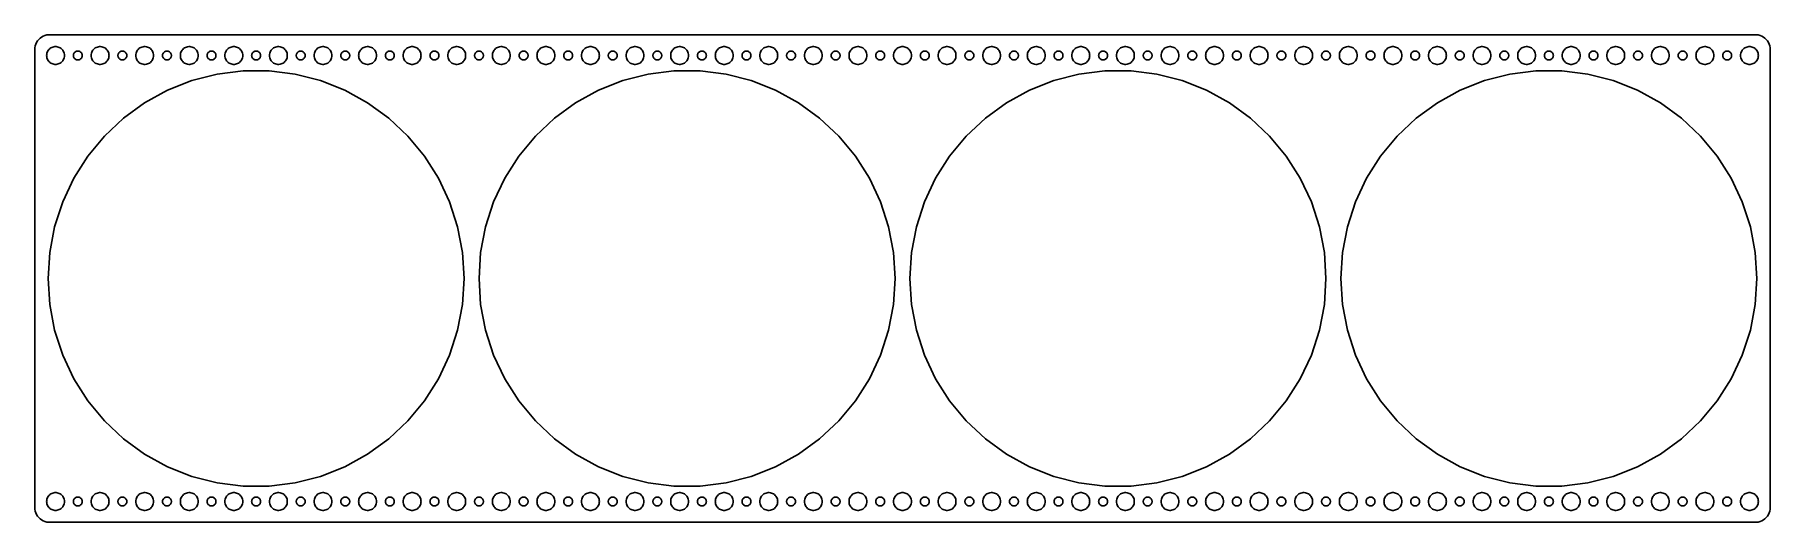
# Model space of a CAD drawing. Header units: metres. Extents: x -292 to 292, y -82 to 82.
import ezdxf

# ---------------------------------------------------------------- set-up
doc = ezdxf.new("R2010")
doc.units = ezdxf.units.M

msp = doc.modelspace()

# ---------------------------------------------------------------- linework, layer by layer
for p, q in [((-287.937, 81.9114), (-288.545, 81.7553)), ((-287.314, 81.9901), (-287.937, 81.9114)), ((287.314, 81.9901), (-287.314, 81.9901)), ((287.937, 81.9114), (287.314, 81.9901)), ((288.545, 81.7553), (287.937, 81.9114)), ((-291.961, 77.6267), (-292, 77)), ((-292, 77), (-292, -77)), ((-291.843, 78.2434), (-291.961, 77.6267)), ((-291.649, 78.8406), (-291.843, 78.2434)), ((-291.382, 79.4088), (-291.649, 78.8406)), ((-291.045, 79.9389), (-291.382, 79.4088)), ((-290.645, 80.4227), (-291.045, 79.9389)), ((-290.187, 80.8526), (-290.645, 80.4227)), ((-289.679, 81.2216), (-290.187, 80.8526)), ((-289.129, 81.5241), (-289.679, 81.2216)), ((-288.545, 81.7553), (-289.129, 81.5241)), ((-287.906, 75.7461), (-287.789, 76.1044)), ((-287.789, 76.1044), (-287.629, 76.4453)), ((-287.629, 76.4453), (-287.427, 76.7634)), ((-287.427, 76.7634), (-287.187, 77.0536)), ((-287.187, 77.0536), (-286.912, 77.3115)), ((-286.912, 77.3115), (-286.607, 77.533)), ((-286.607, 77.533), (-286.277, 77.7145)), ((-286.277, 77.7145), (-285.927, 77.8532)), ((-285.927, 77.8532), (-285.562, 77.9469)), ((-285.562, 77.9469), (-285.188, 77.9941)), ((-285.188, 77.9941), (-284.812, 77.9941)), ((-284.812, 77.9941), (-284.438, 77.9469)), ((-284.438, 77.9469), (-284.073, 77.8532)), ((-284.073, 77.8532), (-283.723, 77.7145)), ((-283.723, 77.7145), (-283.393, 77.533)), ((-283.393, 77.533), (-283.088, 77.3115)), ((-283.088, 77.3115), (-282.813, 77.0536)), ((-282.813, 77.0536), (-282.573, 76.7634)), ((-282.573, 76.7634), (-282.371, 76.4453)), ((-282.371, 76.4453), (-282.211, 76.1044)), ((-282.211, 76.1044), (-282.094, 75.7461)), ((-278.714, 75.8817), (-278.593, 76.0268)), ((-278.593, 76.0268), (-278.456, 76.1558)), ((-278.456, 76.1558), (-278.304, 76.2665)), ((-278.304, 76.2665), (-278.139, 76.3572)), ((-278.139, 76.3572), (-277.964, 76.4266)), ((-277.964, 76.4266), (-277.781, 76.4734)), ((-277.781, 76.4734), (-277.594, 76.497)), ((-277.594, 76.497), (-277.406, 76.497)), ((-277.406, 76.497), (-277.219, 76.4734)), ((-277.219, 76.4734), (-277.036, 76.4266)), ((-277.036, 76.4266), (-276.861, 76.3572)), ((-276.861, 76.3572), (-276.696, 76.2665)), ((-276.696, 76.2665), (-276.544, 76.1558)), ((-276.544, 76.1558), (-276.407, 76.0268)), ((-276.407, 76.0268), (-276.286, 75.8817)), ((-272.906, 75.7461), (-272.789, 76.1044)), ((-272.789, 76.1044), (-272.629, 76.4453)), ((-272.629, 76.4453), (-272.427, 76.7634)), ((-272.427, 76.7634), (-272.187, 77.0536)), ((-272.187, 77.0536), (-271.912, 77.3115)), ((-271.912, 77.3115), (-271.607, 77.533)), ((-271.607, 77.533), (-271.277, 77.7145)), ((-271.277, 77.7145), (-270.927, 77.8532)), ((-270.927, 77.8532), (-270.562, 77.9469)), ((-270.562, 77.9469), (-270.188, 77.9941)), ((-270.188, 77.9941), (-269.812, 77.9941)), ((-269.812, 77.9941), (-269.438, 77.9469)), ((-269.438, 77.9469), (-269.073, 77.8532)), ((-269.073, 77.8532), (-268.723, 77.7145)), ((-268.723, 77.7145), (-268.393, 77.533)), ((-268.393, 77.533), (-268.088, 77.3115)), ((-268.088, 77.3115), (-267.813, 77.0536)), ((-267.813, 77.0536), (-267.573, 76.7634)), ((-267.573, 76.7634), (-267.371, 76.4453)), ((-267.371, 76.4453), (-267.211, 76.1044)), ((-267.211, 76.1044), (-267.094, 75.7461)), ((-263.714, 75.8817), (-263.593, 76.0268)), ((-263.593, 76.0268), (-263.456, 76.1558)), ((-263.456, 76.1558), (-263.304, 76.2665)), ((-263.304, 76.2665), (-263.139, 76.3572)), ((-263.139, 76.3572), (-262.964, 76.4266)), ((-262.964, 76.4266), (-262.781, 76.4734)), ((-262.781, 76.4734), (-262.594, 76.497)), ((-262.594, 76.497), (-262.406, 76.497)), ((-262.406, 76.497), (-262.219, 76.4734)), ((-262.219, 76.4734), (-262.036, 76.4266)), ((-262.036, 76.4266), (-261.861, 76.3572)), ((-261.861, 76.3572), (-261.696, 76.2665)), ((-261.696, 76.2665), (-261.544, 76.1558)), ((-261.544, 76.1558), (-261.407, 76.0268)), ((-261.407, 76.0268), (-261.286, 75.8817)), ((-257.906, 75.7461), (-257.789, 76.1044)), ((-257.789, 76.1044), (-257.629, 76.4453)), ((-257.629, 76.4453), (-257.427, 76.7634)), ((-257.427, 76.7634), (-257.187, 77.0536)), ((-257.187, 77.0536), (-256.912, 77.3115)), ((-256.912, 77.3115), (-256.607, 77.533)), ((-256.607, 77.533), (-256.277, 77.7145)), ((-256.277, 77.7145), (-255.927, 77.8532)), ((-255.927, 77.8532), (-255.562, 77.9469)), ((-255.562, 77.9469), (-255.188, 77.9941)), ((-255.188, 77.9941), (-254.812, 77.9941)), ((-254.812, 77.9941), (-254.438, 77.9469)), ((-254.438, 77.9469), (-254.073, 77.8532)), ((-254.073, 77.8532), (-253.723, 77.7145)), ((-253.723, 77.7145), (-253.393, 77.533)), ((-253.393, 77.533), (-253.088, 77.3115)), ((-253.088, 77.3115), (-252.813, 77.0536)), ((-252.813, 77.0536), (-252.573, 76.7634)), ((-252.573, 76.7634), (-252.371, 76.4453)), ((-252.371, 76.4453), (-252.211, 76.1044)), ((-252.211, 76.1044), (-252.094, 75.7461)), ((-248.714, 75.8817), (-248.593, 76.0268)), ((-248.593, 76.0268), (-248.456, 76.1558)), ((-248.456, 76.1558), (-248.304, 76.2665)), ((-248.304, 76.2665), (-248.139, 76.3572)), ((-248.139, 76.3572), (-247.964, 76.4266)), ((-247.964, 76.4266), (-247.781, 76.4734)), ((-247.781, 76.4734), (-247.594, 76.497)), ((-247.594, 76.497), (-247.406, 76.497)), ((-247.406, 76.497), (-247.219, 76.4734)), ((-247.219, 76.4734), (-247.036, 76.4266)), ((-247.036, 76.4266), (-246.861, 76.3572)), ((-246.861, 76.3572), (-246.696, 76.2665)), ((-246.696, 76.2665), (-246.544, 76.1558)), ((-246.544, 76.1558), (-246.407, 76.0268)), ((-246.407, 76.0268), (-246.286, 75.8817)), ((-242.906, 75.7461), (-242.789, 76.1044)), ((-242.789, 76.1044), (-242.629, 76.4453)), ((-242.629, 76.4453), (-242.427, 76.7634)), ((-242.427, 76.7634), (-242.187, 77.0536)), ((-242.187, 77.0536), (-241.912, 77.3115)), ((-241.912, 77.3115), (-241.607, 77.533)), ((-241.607, 77.533), (-241.277, 77.7145)), ((-241.277, 77.7145), (-240.927, 77.8532)), ((-240.927, 77.8532), (-240.562, 77.9469)), ((-240.562, 77.9469), (-240.188, 77.9941)), ((-240.188, 77.9941), (-239.812, 77.9941)), ((-239.812, 77.9941), (-239.438, 77.9469)), ((-239.438, 77.9469), (-239.073, 77.8532)), ((-239.073, 77.8532), (-238.723, 77.7145)), ((-238.723, 77.7145), (-238.393, 77.533)), ((-238.393, 77.533), (-238.088, 77.3115)), ((-238.088, 77.3115), (-237.813, 77.0536)), ((-237.813, 77.0536), (-237.573, 76.7634)), ((-237.573, 76.7634), (-237.371, 76.4453)), ((-237.371, 76.4453), (-237.211, 76.1044)), ((-237.211, 76.1044), (-237.094, 75.7461)), ((-233.714, 75.8817), (-233.593, 76.0268)), ((-233.593, 76.0268), (-233.456, 76.1558)), ((-233.456, 76.1558), (-233.304, 76.2665)), ((-233.304, 76.2665), (-233.139, 76.3572)), ((-233.139, 76.3572), (-232.964, 76.4266)), ((-232.964, 76.4266), (-232.781, 76.4734)), ((-232.781, 76.4734), (-232.594, 76.497)), ((-232.594, 76.497), (-232.406, 76.497)), ((-232.406, 76.497), (-232.219, 76.4734)), ((-232.219, 76.4734), (-232.036, 76.4266)), ((-232.036, 76.4266), (-231.861, 76.3572)), ((-231.861, 76.3572), (-231.696, 76.2665)), ((-231.696, 76.2665), (-231.544, 76.1558)), ((-231.544, 76.1558), (-231.407, 76.0268)), ((-231.407, 76.0268), (-231.286, 75.8817)), ((-227.906, 75.7461), (-227.789, 76.1044)), ((-227.789, 76.1044), (-227.629, 76.4453)), ((-227.629, 76.4453), (-227.427, 76.7634)), ((-227.427, 76.7634), (-227.187, 77.0536)), ((-227.187, 77.0536), (-226.912, 77.3115)), ((-226.912, 77.3115), (-226.607, 77.533)), ((-226.607, 77.533), (-226.277, 77.7145)), ((-226.277, 77.7145), (-225.927, 77.8532)), ((-225.927, 77.8532), (-225.562, 77.9469)), ((-225.562, 77.9469), (-225.188, 77.9941)), ((-225.188, 77.9941), (-224.812, 77.9941)), ((-224.812, 77.9941), (-224.438, 77.9469)), ((-224.438, 77.9469), (-224.073, 77.8532)), ((-224.073, 77.8532), (-223.723, 77.7145)), ((-223.723, 77.7145), (-223.393, 77.533)), ((-223.393, 77.533), (-223.088, 77.3115)), ((-223.088, 77.3115), (-222.813, 77.0536)), ((-222.813, 77.0536), (-222.573, 76.7634)), ((-222.573, 76.7634), (-222.371, 76.4453)), ((-222.371, 76.4453), (-222.211, 76.1044)), ((-222.211, 76.1044), (-222.094, 75.7461)), ((-218.714, 75.8817), (-218.593, 76.0268)), ((-218.593, 76.0268), (-218.456, 76.1558)), ((-218.456, 76.1558), (-218.304, 76.2665)), ((-218.304, 76.2665), (-218.139, 76.3572)), ((-218.139, 76.3572), (-217.964, 76.4266)), ((-217.964, 76.4266), (-217.781, 76.4734)), ((-217.781, 76.4734), (-217.594, 76.497)), ((-217.594, 76.497), (-217.406, 76.497)), ((-217.406, 76.497), (-217.219, 76.4734)), ((-217.219, 76.4734), (-217.036, 76.4266)), ((-217.036, 76.4266), (-216.861, 76.3572)), ((-216.861, 76.3572), (-216.696, 76.2665)), ((-216.696, 76.2665), (-216.544, 76.1558)), ((-216.544, 76.1558), (-216.407, 76.0268)), ((-216.407, 76.0268), (-216.286, 75.8817)), ((-212.906, 75.7461), (-212.789, 76.1044)), ((-212.789, 76.1044), (-212.629, 76.4453)), ((-212.629, 76.4453), (-212.427, 76.7634)), ((-212.427, 76.7634), (-212.187, 77.0536)), ((-212.187, 77.0536), (-211.912, 77.3115)), ((-211.912, 77.3115), (-211.607, 77.533)), ((-211.607, 77.533), (-211.277, 77.7145)), ((-211.277, 77.7145), (-210.927, 77.8532)), ((-210.927, 77.8532), (-210.562, 77.9469)), ((-210.562, 77.9469), (-210.188, 77.9941)), ((-210.188, 77.9941), (-209.812, 77.9941)), ((-209.812, 77.9941), (-209.438, 77.9469)), ((-209.438, 77.9469), (-209.073, 77.8532)), ((-209.073, 77.8532), (-208.723, 77.7145)), ((-208.723, 77.7145), (-208.393, 77.533)), ((-208.393, 77.533), (-208.088, 77.3115)), ((-208.088, 77.3115), (-207.813, 77.0536)), ((-207.813, 77.0536), (-207.573, 76.7634)), ((-207.573, 76.7634), (-207.371, 76.4453)), ((-207.371, 76.4453), (-207.211, 76.1044)), ((-207.211, 76.1044), (-207.094, 75.7461)), ((-203.714, 75.8817), (-203.593, 76.0268)), ((-203.593, 76.0268), (-203.456, 76.1558)), ((-203.456, 76.1558), (-203.304, 76.2665)), ((-203.304, 76.2665), (-203.139, 76.3572)), ((-203.139, 76.3572), (-202.964, 76.4266)), ((-202.964, 76.4266), (-202.781, 76.4734)), ((-202.781, 76.4734), (-202.594, 76.497)), ((-202.594, 76.497), (-202.406, 76.497)), ((-202.406, 76.497), (-202.219, 76.4734)), ((-202.219, 76.4734), (-202.036, 76.4266)), ((-202.036, 76.4266), (-201.861, 76.3572)), ((-201.861, 76.3572), (-201.696, 76.2665)), ((-201.696, 76.2665), (-201.544, 76.1558)), ((-201.544, 76.1558), (-201.407, 76.0268)), ((-201.407, 76.0268), (-201.286, 75.8817)), ((-197.906, 75.7461), (-197.789, 76.1044)), ((-197.789, 76.1044), (-197.629, 76.4453)), ((-197.629, 76.4453), (-197.427, 76.7634)), ((-197.427, 76.7634), (-197.187, 77.0536)), ((-197.187, 77.0536), (-196.912, 77.3115)), ((-196.912, 77.3115), (-196.607, 77.533)), ((-196.607, 77.533), (-196.277, 77.7145)), ((-196.277, 77.7145), (-195.927, 77.8532)), ((-195.927, 77.8532), (-195.562, 77.9469)), ((-195.562, 77.9469), (-195.188, 77.9941)), ((-195.188, 77.9941), (-194.812, 77.9941)), ((-194.812, 77.9941), (-194.438, 77.9469)), ((-194.438, 77.9469), (-194.073, 77.8532)), ((-194.073, 77.8532), (-193.723, 77.7145)), ((-193.723, 77.7145), (-193.393, 77.533)), ((-193.393, 77.533), (-193.088, 77.3115)), ((-193.088, 77.3115), (-192.813, 77.0536)), ((-192.813, 77.0536), (-192.573, 76.7634)), ((-192.573, 76.7634), (-192.371, 76.4453)), ((-192.371, 76.4453), (-192.211, 76.1044)), ((-192.211, 76.1044), (-192.094, 75.7461)), ((-188.714, 75.8817), (-188.593, 76.0268)), ((-188.593, 76.0268), (-188.456, 76.1558)), ((-188.456, 76.1558), (-188.304, 76.2665)), ((-188.304, 76.2665), (-188.139, 76.3572)), ((-188.139, 76.3572), (-187.964, 76.4266)), ((-187.964, 76.4266), (-187.781, 76.4734)), ((-187.781, 76.4734), (-187.594, 76.497)), ((-187.594, 76.497), (-187.406, 76.497)), ((-187.406, 76.497), (-187.219, 76.4734)), ((-187.219, 76.4734), (-187.036, 76.4266)), ((-187.036, 76.4266), (-186.861, 76.3572)), ((-186.861, 76.3572), (-186.696, 76.2665)), ((-186.696, 76.2665), (-186.544, 76.1558)), ((-186.544, 76.1558), (-186.407, 76.0268)), ((-186.407, 76.0268), (-186.286, 75.8817)), ((-182.906, 75.7461), (-182.789, 76.1044)), ((-182.789, 76.1044), (-182.629, 76.4453)), ((-182.629, 76.4453), (-182.427, 76.7634)), ((-182.427, 76.7634), (-182.187, 77.0536)), ((-182.187, 77.0536), (-181.912, 77.3115)), ((-181.912, 77.3115), (-181.607, 77.533)), ((-181.607, 77.533), (-181.277, 77.7145)), ((-181.277, 77.7145), (-180.927, 77.8532)), ((-180.927, 77.8532), (-180.562, 77.9469)), ((-180.562, 77.9469), (-180.188, 77.9941)), ((-180.188, 77.9941), (-179.812, 77.9941)), ((-179.812, 77.9941), (-179.438, 77.9469)), ((-179.438, 77.9469), (-179.073, 77.8532)), ((-179.073, 77.8532), (-178.723, 77.7145)), ((-178.723, 77.7145), (-178.393, 77.533)), ((-178.393, 77.533), (-178.088, 77.3115)), ((-178.088, 77.3115), (-177.813, 77.0536)), ((-177.813, 77.0536), (-177.573, 76.7634)), ((-177.573, 76.7634), (-177.371, 76.4453)), ((-177.371, 76.4453), (-177.211, 76.1044)), ((-177.211, 76.1044), (-177.094, 75.7461)), ((-173.714, 75.8817), (-173.593, 76.0268)), ((-173.593, 76.0268), (-173.456, 76.1558)), ((-173.456, 76.1558), (-173.304, 76.2665)), ((-173.304, 76.2665), (-173.139, 76.3572)), ((-173.139, 76.3572), (-172.964, 76.4266)), ((-172.964, 76.4266), (-172.781, 76.4734)), ((-172.781, 76.4734), (-172.594, 76.497)), ((-172.594, 76.497), (-172.406, 76.497)), ((-172.406, 76.497), (-172.219, 76.4734)), ((-172.219, 76.4734), (-172.036, 76.4266)), ((-172.036, 76.4266), (-171.861, 76.3572)), ((-171.861, 76.3572), (-171.696, 76.2665)), ((-171.696, 76.2665), (-171.544, 76.1558)), ((-171.544, 76.1558), (-171.407, 76.0268)), ((-171.407, 76.0268), (-171.286, 75.8817)), ((-167.906, 75.7461), (-167.789, 76.1044)), ((-167.789, 76.1044), (-167.629, 76.4453)), ((-167.629, 76.4453), (-167.427, 76.7634)), ((-167.427, 76.7634), (-167.187, 77.0536)), ((-167.187, 77.0536), (-166.912, 77.3115)), ((-166.912, 77.3115), (-166.607, 77.533)), ((-166.607, 77.533), (-166.277, 77.7145)), ((-166.277, 77.7145), (-165.927, 77.8532)), ((-165.927, 77.8532), (-165.562, 77.9469)), ((-165.562, 77.9469), (-165.188, 77.9941)), ((-165.188, 77.9941), (-164.812, 77.9941)), ((-164.812, 77.9941), (-164.438, 77.9469)), ((-164.438, 77.9469), (-164.073, 77.8532)), ((-164.073, 77.8532), (-163.723, 77.7145)), ((-163.723, 77.7145), (-163.393, 77.533)), ((-163.393, 77.533), (-163.088, 77.3115)), ((-163.088, 77.3115), (-162.813, 77.0536)), ((-162.813, 77.0536), (-162.573, 76.7634)), ((-162.573, 76.7634), (-162.371, 76.4453)), ((-162.371, 76.4453), (-162.211, 76.1044)), ((-162.211, 76.1044), (-162.094, 75.7461)), ((-158.714, 75.8817), (-158.593, 76.0268)), ((-158.593, 76.0268), (-158.456, 76.1558)), ((-158.456, 76.1558), (-158.304, 76.2665)), ((-158.304, 76.2665), (-158.139, 76.3572)), ((-158.139, 76.3572), (-157.964, 76.4266)), ((-157.964, 76.4266), (-157.781, 76.4734)), ((-157.781, 76.4734), (-157.594, 76.497)), ((-157.594, 76.497), (-157.406, 76.497)), ((-157.406, 76.497), (-157.219, 76.4734)), ((-157.219, 76.4734), (-157.036, 76.4266)), ((-157.036, 76.4266), (-156.861, 76.3572)), ((-156.861, 76.3572), (-156.696, 76.2665)), ((-156.696, 76.2665), (-156.544, 76.1558)), ((-156.544, 76.1558), (-156.407, 76.0268)), ((-156.407, 76.0268), (-156.286, 75.8817)), ((-152.906, 75.7461), (-152.789, 76.1044)), ((-152.789, 76.1044), (-152.629, 76.4453)), ((-152.629, 76.4453), (-152.427, 76.7634)), ((-152.427, 76.7634), (-152.187, 77.0536)), ((-152.187, 77.0536), (-151.912, 77.3115)), ((-151.912, 77.3115), (-151.607, 77.533)), ((-151.607, 77.533), (-151.277, 77.7145)), ((-151.277, 77.7145), (-150.927, 77.8532)), ((-150.927, 77.8532), (-150.562, 77.9469)), ((-150.562, 77.9469), (-150.188, 77.9941)), ((-150.188, 77.9941), (-149.812, 77.9941)), ((-149.812, 77.9941), (-149.438, 77.9469)), ((-149.438, 77.9469), (-149.073, 77.8532)), ((-149.073, 77.8532), (-148.723, 77.7145)), ((-148.723, 77.7145), (-148.393, 77.533)), ((-148.393, 77.533), (-148.088, 77.3115)), ((-148.088, 77.3115), (-147.813, 77.0536)), ((-147.813, 77.0536), (-147.573, 76.7634)), ((-147.573, 76.7634), (-147.371, 76.4453)), ((-147.371, 76.4453), (-147.211, 76.1044)), ((-147.211, 76.1044), (-147.094, 75.7461)), ((-143.714, 75.8817), (-143.593, 76.0268)), ((-143.593, 76.0268), (-143.456, 76.1558)), ((-143.456, 76.1558), (-143.304, 76.2665)), ((-143.304, 76.2665), (-143.139, 76.3572)), ((-143.139, 76.3572), (-142.964, 76.4266)), ((-142.964, 76.4266), (-142.781, 76.4734)), ((-142.781, 76.4734), (-142.594, 76.497)), ((-142.594, 76.497), (-142.406, 76.497)), ((-142.406, 76.497), (-142.219, 76.4734)), ((-142.219, 76.4734), (-142.036, 76.4266)), ((-142.036, 76.4266), (-141.861, 76.3572)), ((-141.861, 76.3572), (-141.696, 76.2665)), ((-141.696, 76.2665), (-141.544, 76.1558)), ((-141.544, 76.1558), (-141.407, 76.0268)), ((-141.407, 76.0268), (-141.286, 75.8817)), ((-137.906, 75.7461), (-137.789, 76.1044)), ((-137.789, 76.1044), (-137.629, 76.4453)), ((-137.629, 76.4453), (-137.427, 76.7634)), ((-137.427, 76.7634), (-137.187, 77.0536)), ((-137.187, 77.0536), (-136.912, 77.3115)), ((-136.912, 77.3115), (-136.607, 77.533)), ((-136.607, 77.533), (-136.277, 77.7145)), ((-136.277, 77.7145), (-135.927, 77.8532)), ((-135.927, 77.8532), (-135.562, 77.9469)), ((-135.562, 77.9469), (-135.188, 77.9941)), ((-135.188, 77.9941), (-134.812, 77.9941)), ((-134.812, 77.9941), (-134.438, 77.9469)), ((-134.438, 77.9469), (-134.073, 77.8532)), ((-134.073, 77.8532), (-133.723, 77.7145)), ((-133.723, 77.7145), (-133.393, 77.533)), ((-133.393, 77.533), (-133.088, 77.3115)), ((-133.088, 77.3115), (-132.813, 77.0536)), ((-132.813, 77.0536), (-132.573, 76.7634)), ((-132.573, 76.7634), (-132.371, 76.4453)), ((-132.371, 76.4453), (-132.211, 76.1044)), ((-132.211, 76.1044), (-132.094, 75.7461)), ((-128.714, 75.8817), (-128.593, 76.0268)), ((-128.593, 76.0268), (-128.456, 76.1558)), ((-128.456, 76.1558), (-128.304, 76.2665)), ((-128.304, 76.2665), (-128.139, 76.3572)), ((-128.139, 76.3572), (-127.964, 76.4266)), ((-127.964, 76.4266), (-127.781, 76.4734)), ((-127.781, 76.4734), (-127.594, 76.497)), ((-127.594, 76.497), (-127.406, 76.497)), ((-127.406, 76.497), (-127.219, 76.4734)), ((-127.219, 76.4734), (-127.036, 76.4266)), ((-127.036, 76.4266), (-126.861, 76.3572)), ((-126.861, 76.3572), (-126.696, 76.2665)), ((-126.696, 76.2665), (-126.544, 76.1558)), ((-126.544, 76.1558), (-126.407, 76.0268)), ((-126.407, 76.0268), (-126.286, 75.8817)), ((-122.906, 75.7461), (-122.789, 76.1044)), ((-122.789, 76.1044), (-122.629, 76.4453)), ((-122.629, 76.4453), (-122.427, 76.7634)), ((-122.427, 76.7634), (-122.187, 77.0536)), ((-122.187, 77.0536), (-121.912, 77.3115)), ((-121.912, 77.3115), (-121.607, 77.533)), ((-121.607, 77.533), (-121.277, 77.7145)), ((-121.277, 77.7145), (-120.927, 77.8532)), ((-120.927, 77.8532), (-120.562, 77.9469)), ((-120.562, 77.9469), (-120.188, 77.9941)), ((-120.188, 77.9941), (-119.812, 77.9941)), ((-119.812, 77.9941), (-119.438, 77.9469)), ((-119.438, 77.9469), (-119.073, 77.8532)), ((-119.073, 77.8532), (-118.723, 77.7145)), ((-118.723, 77.7145), (-118.393, 77.533)), ((-118.393, 77.533), (-118.088, 77.3115)), ((-118.088, 77.3115), (-117.813, 77.0536)), ((-117.813, 77.0536), (-117.573, 76.7634)), ((-117.573, 76.7634), (-117.371, 76.4453)), ((-117.371, 76.4453), (-117.211, 76.1044)), ((-117.211, 76.1044), (-117.094, 75.7461)), ((-113.714, 75.8817), (-113.593, 76.0268)), ((-113.593, 76.0268), (-113.456, 76.1558)), ((-113.456, 76.1558), (-113.304, 76.2665)), ((-113.304, 76.2665), (-113.139, 76.3572)), ((-113.139, 76.3572), (-112.964, 76.4266)), ((-112.964, 76.4266), (-112.781, 76.4734)), ((-112.781, 76.4734), (-112.594, 76.497)), ((-112.594, 76.497), (-112.406, 76.497)), ((-112.406, 76.497), (-112.219, 76.4734)), ((-112.219, 76.4734), (-112.036, 76.4266)), ((-112.036, 76.4266), (-111.861, 76.3572)), ((-111.861, 76.3572), (-111.696, 76.2665)), ((-111.696, 76.2665), (-111.544, 76.1558)), ((-111.544, 76.1558), (-111.407, 76.0268)), ((-111.407, 76.0268), (-111.286, 75.8817)), ((-107.906, 75.7461), (-107.789, 76.1044)), ((-107.789, 76.1044), (-107.629, 76.4453)), ((-107.629, 76.4453), (-107.427, 76.7634)), ((-107.427, 76.7634), (-107.187, 77.0536)), ((-107.187, 77.0536), (-106.912, 77.3115)), ((-106.912, 77.3115), (-106.607, 77.533)), ((-106.607, 77.533), (-106.277, 77.7145)), ((-106.277, 77.7145), (-105.927, 77.8532)), ((-105.927, 77.8532), (-105.562, 77.9469)), ((-105.562, 77.9469), (-105.188, 77.9941)), ((-105.188, 77.9941), (-104.812, 77.9941)), ((-104.812, 77.9941), (-104.438, 77.9469)), ((-104.438, 77.9469), (-104.073, 77.8532)), ((-104.073, 77.8532), (-103.723, 77.7145)), ((-103.723, 77.7145), (-103.393, 77.533)), ((-103.393, 77.533), (-103.088, 77.3115)), ((-103.088, 77.3115), (-102.813, 77.0536)), ((-102.813, 77.0536), (-102.573, 76.7634)), ((-102.573, 76.7634), (-102.371, 76.4453)), ((-102.371, 76.4453), (-102.211, 76.1044)), ((-102.211, 76.1044), (-102.094, 75.7461)), ((-98.7135, 75.8817), (-98.5934, 76.0268)), ((-98.5934, 76.0268), (-98.4561, 76.1558)), ((-98.4561, 76.1558), (-98.3037, 76.2665)), ((-98.3037, 76.2665), (-98.1387, 76.3572)), ((-98.1387, 76.3572), (-97.9635, 76.4266)), ((-97.9635, 76.4266), (-97.7811, 76.4734)), ((-97.7811, 76.4734), (-97.5942, 76.497)), ((-97.5942, 76.497), (-97.4058, 76.497)), ((-97.4058, 76.497), (-97.2189, 76.4734)), ((-97.2189, 76.4734), (-97.0365, 76.4266)), ((-97.0365, 76.4266), (-96.8613, 76.3572)), ((-96.8613, 76.3572), (-96.6963, 76.2665)), ((-96.6963, 76.2665), (-96.5439, 76.1558)), ((-96.5439, 76.1558), (-96.4065, 76.0268)), ((-96.4065, 76.0268), (-96.2865, 75.8817)), ((-92.9057, 75.7461), (-92.7893, 76.1044)), ((-92.7893, 76.1044), (-92.6289, 76.4453)), ((-92.6289, 76.4453), (-92.427, 76.7634)), ((-92.427, 76.7634), (-92.1869, 77.0536)), ((-92.1869, 77.0536), (-91.9123, 77.3115)), ((-91.9123, 77.3115), (-91.6075, 77.533)), ((-91.6075, 77.533), (-91.2773, 77.7145)), ((-91.2773, 77.7145), (-90.927, 77.8532)), ((-90.927, 77.8532), (-90.5621, 77.9469)), ((-90.5621, 77.9469), (-90.1884, 77.9941)), ((-90.1884, 77.9941), (-89.8116, 77.9941)), ((-89.8116, 77.9941), (-89.4379, 77.9469)), ((-89.4379, 77.9469), (-89.073, 77.8532)), ((-89.073, 77.8532), (-88.7227, 77.7145)), ((-88.7227, 77.7145), (-88.3925, 77.533)), ((-88.3925, 77.533), (-88.0877, 77.3115)), ((-88.0877, 77.3115), (-87.8131, 77.0536)), ((-87.8131, 77.0536), (-87.573, 76.7634)), ((-87.573, 76.7634), (-87.3711, 76.4453)), ((-87.3711, 76.4453), (-87.2107, 76.1044)), ((-87.2107, 76.1044), (-87.0943, 75.7461)), ((-83.7135, 75.8817), (-83.5934, 76.0268)), ((-83.5934, 76.0268), (-83.4561, 76.1558)), ((-83.4561, 76.1558), (-83.3037, 76.2665)), ((-83.3037, 76.2665), (-83.1387, 76.3572)), ((-83.1387, 76.3572), (-82.9635, 76.4266)), ((-82.9635, 76.4266), (-82.7811, 76.4734)), ((-82.7811, 76.4734), (-82.5942, 76.497)), ((-82.5942, 76.497), (-82.4058, 76.497)), ((-82.4058, 76.497), (-82.2189, 76.4734)), ((-82.2189, 76.4734), (-82.0365, 76.4266)), ((-82.0365, 76.4266), (-81.8613, 76.3572)), ((-81.8613, 76.3572), (-81.6963, 76.2665)), ((-81.6963, 76.2665), (-81.5439, 76.1558)), ((-81.5439, 76.1558), (-81.4065, 76.0268)), ((-81.4065, 76.0268), (-81.2865, 75.8817)), ((-77.9057, 75.7461), (-77.7893, 76.1044)), ((-77.7893, 76.1044), (-77.6289, 76.4453)), ((-77.6289, 76.4453), (-77.427, 76.7634)), ((-77.427, 76.7634), (-77.1869, 77.0536)), ((-77.1869, 77.0536), (-76.9123, 77.3115)), ((-76.9123, 77.3115), (-76.6075, 77.533)), ((-76.6075, 77.533), (-76.2773, 77.7145)), ((-76.2773, 77.7145), (-75.927, 77.8532)), ((-75.927, 77.8532), (-75.5621, 77.9469)), ((-75.5621, 77.9469), (-75.1884, 77.9941)), ((-75.1884, 77.9941), (-74.8116, 77.9941)), ((-74.8116, 77.9941), (-74.4379, 77.9469)), ((-74.4379, 77.9469), (-74.073, 77.8532)), ((-74.073, 77.8532), (-73.7227, 77.7145)), ((-73.7227, 77.7145), (-73.3925, 77.533)), ((-73.3925, 77.533), (-73.0877, 77.3115)), ((-73.0877, 77.3115), (-72.8131, 77.0536)), ((-72.8131, 77.0536), (-72.573, 76.7634)), ((-72.573, 76.7634), (-72.3711, 76.4453)), ((-72.3711, 76.4453), (-72.2107, 76.1044)), ((-72.2107, 76.1044), (-72.0943, 75.7461)), ((-68.7135, 75.8817), (-68.5934, 76.0268)), ((-68.5934, 76.0268), (-68.4561, 76.1558)), ((-68.4561, 76.1558), (-68.3037, 76.2665)), ((-68.3037, 76.2665), (-68.1387, 76.3572)), ((-68.1387, 76.3572), (-67.9635, 76.4266)), ((-67.9635, 76.4266), (-67.7811, 76.4734)), ((-67.7811, 76.4734), (-67.5942, 76.497)), ((-67.5942, 76.497), (-67.4058, 76.497)), ((-67.4058, 76.497), (-67.2189, 76.4734)), ((-67.2189, 76.4734), (-67.0365, 76.4266)), ((-67.0365, 76.4266), (-66.8613, 76.3572)), ((-66.8613, 76.3572), (-66.6963, 76.2665)), ((-66.6963, 76.2665), (-66.5439, 76.1558)), ((-66.5439, 76.1558), (-66.4065, 76.0268)), ((-66.4065, 76.0268), (-66.2865, 75.8817)), ((-62.9057, 75.7461), (-62.7893, 76.1044)), ((-62.7893, 76.1044), (-62.6289, 76.4453)), ((-62.6289, 76.4453), (-62.427, 76.7634)), ((-62.427, 76.7634), (-62.1869, 77.0536)), ((-62.1869, 77.0536), (-61.9123, 77.3115)), ((-61.9123, 77.3115), (-61.6075, 77.533)), ((-61.6075, 77.533), (-61.2773, 77.7145)), ((-61.2773, 77.7145), (-60.927, 77.8532)), ((-60.927, 77.8532), (-60.5621, 77.9469)), ((-60.5621, 77.9469), (-60.1884, 77.9941)), ((-60.1884, 77.9941), (-59.8116, 77.9941)), ((-59.8116, 77.9941), (-59.4379, 77.9469)), ((-59.4379, 77.9469), (-59.0729, 77.8532)), ((-59.0729, 77.8532), (-58.7227, 77.7145)), ((-58.7227, 77.7145), (-58.3925, 77.533)), ((-58.3925, 77.533), (-58.0877, 77.3115)), ((-58.0877, 77.3115), (-57.8131, 77.0536)), ((-57.8131, 77.0536), (-57.5729, 76.7634)), ((-57.5729, 76.7634), (-57.3711, 76.4453)), ((-57.3711, 76.4453), (-57.2107, 76.1044)), ((-57.2107, 76.1044), (-57.0942, 75.7461)), ((-53.7135, 75.8817), (-53.5934, 76.0268)), ((-53.5934, 76.0268), (-53.4561, 76.1558)), ((-53.4561, 76.1558), (-53.3037, 76.2665)), ((-53.3037, 76.2665), (-53.1387, 76.3572)), ((-53.1387, 76.3572), (-52.9635, 76.4266)), ((-52.9635, 76.4266), (-52.7811, 76.4734)), ((-52.7811, 76.4734), (-52.5942, 76.497)), ((-52.5942, 76.497), (-52.4058, 76.497)), ((-52.4058, 76.497), (-52.2189, 76.4734)), ((-52.2189, 76.4734), (-52.0365, 76.4266)), ((-52.0365, 76.4266), (-51.8613, 76.3572)), ((-51.8613, 76.3572), (-51.6963, 76.2665)), ((-51.6963, 76.2665), (-51.5439, 76.1558)), ((-51.5439, 76.1558), (-51.4065, 76.0268)), ((-51.4065, 76.0268), (-51.2865, 75.8817)), ((-47.9057, 75.7461), (-47.7893, 76.1044)), ((-47.7893, 76.1044), (-47.6289, 76.4453)), ((-47.6289, 76.4453), (-47.427, 76.7634)), ((-47.427, 76.7634), (-47.1869, 77.0536)), ((-47.1869, 77.0536), (-46.9123, 77.3115)), ((-46.9123, 77.3115), (-46.6075, 77.533)), ((-46.6075, 77.533), (-46.2773, 77.7145)), ((-46.2773, 77.7145), (-45.927, 77.8532)), ((-45.927, 77.8532), (-45.5621, 77.9469)), ((-45.5621, 77.9469), (-45.1884, 77.9941)), ((-45.1884, 77.9941), (-44.8116, 77.9941)), ((-44.8116, 77.9941), (-44.4379, 77.9469)), ((-44.4379, 77.9469), (-44.0729, 77.8532)), ((-44.0729, 77.8532), (-43.7227, 77.7145)), ((-43.7227, 77.7145), (-43.3925, 77.533)), ((-43.3925, 77.533), (-43.0877, 77.3115)), ((-43.0877, 77.3115), (-42.8131, 77.0536)), ((-42.8131, 77.0536), (-42.5729, 76.7634)), ((-42.5729, 76.7634), (-42.3711, 76.4453)), ((-42.3711, 76.4453), (-42.2107, 76.1044)), ((-42.2107, 76.1044), (-42.0942, 75.7461)), ((-38.7135, 75.8817), (-38.5934, 76.0268)), ((-38.5934, 76.0268), (-38.4561, 76.1558)), ((-38.4561, 76.1558), (-38.3037, 76.2665)), ((-38.3037, 76.2665), (-38.1387, 76.3572)), ((-38.1387, 76.3572), (-37.9635, 76.4266)), ((-37.9635, 76.4266), (-37.7811, 76.4734)), ((-37.7811, 76.4734), (-37.5942, 76.497)), ((-37.5942, 76.497), (-37.4058, 76.497)), ((-37.4058, 76.497), (-37.2189, 76.4734)), ((-37.2189, 76.4734), (-37.0365, 76.4266)), ((-37.0365, 76.4266), (-36.8613, 76.3572)), ((-36.8613, 76.3572), (-36.6963, 76.2665)), ((-36.6963, 76.2665), (-36.5439, 76.1558)), ((-36.5439, 76.1558), (-36.4065, 76.0268)), ((-36.4065, 76.0268), (-36.2865, 75.8817)), ((-32.9057, 75.7461), (-32.7893, 76.1044)), ((-32.7893, 76.1044), (-32.6289, 76.4453)), ((-32.6289, 76.4453), (-32.427, 76.7634)), ((-32.427, 76.7634), (-32.1869, 77.0536)), ((-32.1869, 77.0536), (-31.9123, 77.3115)), ((-31.9123, 77.3115), (-31.6075, 77.533)), ((-31.6075, 77.533), (-31.2773, 77.7145)), ((-31.2773, 77.7145), (-30.927, 77.8532)), ((-30.927, 77.8532), (-30.5621, 77.9469)), ((-30.5621, 77.9469), (-30.1884, 77.9941)), ((-30.1884, 77.9941), (-29.8116, 77.9941)), ((-29.8116, 77.9941), (-29.4379, 77.9469)), ((-29.4379, 77.9469), (-29.0729, 77.8532)), ((-29.0729, 77.8532), (-28.7227, 77.7145)), ((-28.7227, 77.7145), (-28.3925, 77.533)), ((-28.3925, 77.533), (-28.0877, 77.3115)), ((-28.0877, 77.3115), (-27.8131, 77.0536)), ((-27.8131, 77.0536), (-27.5729, 76.7634)), ((-27.5729, 76.7634), (-27.3711, 76.4453)), ((-27.3711, 76.4453), (-27.2107, 76.1044)), ((-27.2107, 76.1044), (-27.0942, 75.7461)), ((-23.7135, 75.8817), (-23.5934, 76.0268)), ((-23.5934, 76.0268), (-23.4561, 76.1558)), ((-23.4561, 76.1558), (-23.3037, 76.2665)), ((-23.3037, 76.2665), (-23.1387, 76.3572)), ((-23.1387, 76.3572), (-22.9635, 76.4266)), ((-22.9635, 76.4266), (-22.7811, 76.4734)), ((-22.7811, 76.4734), (-22.5942, 76.497)), ((-22.5942, 76.497), (-22.4058, 76.497)), ((-22.4058, 76.497), (-22.2189, 76.4734)), ((-22.2189, 76.4734), (-22.0365, 76.4266)), ((-22.0365, 76.4266), (-21.8613, 76.3572)), ((-21.8613, 76.3572), (-21.6963, 76.2665)), ((-21.6963, 76.2665), (-21.5439, 76.1558)), ((-21.5439, 76.1558), (-21.4065, 76.0268)), ((-21.4065, 76.0268), (-21.2865, 75.8817)), ((-17.9057, 75.7461), (-17.7893, 76.1044)), ((-17.7893, 76.1044), (-17.6289, 76.4453)), ((-17.6289, 76.4453), (-17.427, 76.7634)), ((-17.427, 76.7634), (-17.1869, 77.0536)), ((-17.1869, 77.0536), (-16.9123, 77.3115)), ((-16.9123, 77.3115), (-16.6075, 77.533)), ((-16.6075, 77.533), (-16.2773, 77.7145)), ((-16.2773, 77.7145), (-15.927, 77.8532)), ((-15.927, 77.8532), (-15.5621, 77.9469)), ((-15.5621, 77.9469), (-15.1884, 77.9941)), ((-15.1884, 77.9941), (-14.8116, 77.9941)), ((-14.8116, 77.9941), (-14.4379, 77.9469)), ((-14.4379, 77.9469), (-14.0729, 77.8532)), ((-14.0729, 77.8532), (-13.7227, 77.7145)), ((-13.7227, 77.7145), (-13.3925, 77.533)), ((-13.3925, 77.533), (-13.0877, 77.3115)), ((-13.0877, 77.3115), (-12.8131, 77.0536)), ((-12.8131, 77.0536), (-12.5729, 76.7634)), ((-12.5729, 76.7634), (-12.3711, 76.4453)), ((-12.3711, 76.4453), (-12.2107, 76.1044)), ((-12.2107, 76.1044), (-12.0942, 75.7461)), ((-8.7135, 75.8817), (-8.5934, 76.0268)), ((-8.5934, 76.0268), (-8.4561, 76.1558)), ((-8.4561, 76.1558), (-8.3037, 76.2665)), ((-8.3037, 76.2665), (-8.1387, 76.3572)), ((-8.1387, 76.3572), (-7.9635, 76.4266)), ((-7.9635, 76.4266), (-7.7811, 76.4734)), ((-7.7811, 76.4734), (-7.5942, 76.497)), ((-7.5942, 76.497), (-7.4058, 76.497)), ((-7.4058, 76.497), (-7.2189, 76.4734)), ((-7.2189, 76.4734), (-7.0365, 76.4266)), ((-7.0365, 76.4266), (-6.8613, 76.3572)), ((-6.8613, 76.3572), (-6.6963, 76.2665)), ((-6.6963, 76.2665), (-6.5438, 76.1558)), ((-6.5438, 76.1558), (-6.4065, 76.0268)), ((-6.4065, 76.0268), (-6.2865, 75.8817)), ((-2.9057, 75.7461), (-2.7893, 76.1044)), ((-2.7893, 76.1044), (-2.6289, 76.4453)), ((-2.6289, 76.4453), (-2.427, 76.7634)), ((-2.427, 76.7634), (-2.1869, 77.0536)), ((-2.1869, 77.0536), (-1.9123, 77.3115)), ((-1.9123, 77.3115), (-1.6075, 77.533)), ((-1.6075, 77.533), (-1.2773, 77.7145)), ((-1.2773, 77.7145), (-0.927, 77.8532)), ((-0.927, 77.8532), (-0.5621, 77.9469)), ((-0.5621, 77.9469), (-0.1884, 77.9941)), ((-0.1884, 77.9941), (0.1884, 77.9941)), ((0.1884, 77.9941), (0.5621, 77.9469)), ((0.5621, 77.9469), (0.927, 77.8532)), ((0.927, 77.8532), (1.2773, 77.7145)), ((1.2773, 77.7145), (1.6075, 77.533)), ((1.6075, 77.533), (1.9123, 77.3115)), ((1.9123, 77.3115), (2.1869, 77.0536)), ((2.1869, 77.0536), (2.427, 76.7634)), ((2.427, 76.7634), (2.6289, 76.4453)), ((2.6289, 76.4453), (2.7893, 76.1044)), ((2.7893, 76.1044), (2.9057, 75.7461)), ((6.2865, 75.8817), (6.4065, 76.0268)), ((6.4065, 76.0268), (6.5438, 76.1558)), ((6.5438, 76.1558), (6.6963, 76.2665)), ((6.6963, 76.2665), (6.8613, 76.3572)), ((6.8613, 76.3572), (7.0365, 76.4266)), ((7.0365, 76.4266), (7.2189, 76.4734)), ((7.2189, 76.4734), (7.4058, 76.497)), ((7.4058, 76.497), (7.5942, 76.497)), ((7.5942, 76.497), (7.7811, 76.4734)), ((7.7811, 76.4734), (7.9635, 76.4266)), ((7.9635, 76.4266), (8.1387, 76.3572)), ((8.1387, 76.3572), (8.3037, 76.2665)), ((8.3037, 76.2665), (8.4561, 76.1558)), ((8.4561, 76.1558), (8.5934, 76.0268)), ((8.5934, 76.0268), (8.7135, 75.8817)), ((12.0942, 75.7461), (12.2107, 76.1044)), ((12.2107, 76.1044), (12.3711, 76.4453)), ((12.3711, 76.4453), (12.5729, 76.7634)), ((12.5729, 76.7634), (12.8131, 77.0536)), ((12.8131, 77.0536), (13.0877, 77.3115)), ((13.0877, 77.3115), (13.3925, 77.533)), ((13.3925, 77.533), (13.7227, 77.7145)), ((13.7227, 77.7145), (14.0729, 77.8532)), ((14.0729, 77.8532), (14.4379, 77.9469)), ((14.4379, 77.9469), (14.8116, 77.9941)), ((14.8116, 77.9941), (15.1884, 77.9941)), ((15.1884, 77.9941), (15.5621, 77.9469)), ((15.5621, 77.9469), (15.927, 77.8532)), ((15.927, 77.8532), (16.2773, 77.7145)), ((16.2773, 77.7145), (16.6075, 77.533)), ((16.6075, 77.533), (16.9123, 77.3115)), ((16.9123, 77.3115), (17.1869, 77.0536)), ((17.1869, 77.0536), (17.427, 76.7634)), ((17.427, 76.7634), (17.6289, 76.4453)), ((17.6289, 76.4453), (17.7893, 76.1044)), ((17.7893, 76.1044), (17.9057, 75.7461)), ((21.2865, 75.8817), (21.4065, 76.0268)), ((21.4065, 76.0268), (21.5439, 76.1558)), ((21.5439, 76.1558), (21.6963, 76.2665)), ((21.6963, 76.2665), (21.8613, 76.3572)), ((21.8613, 76.3572), (22.0365, 76.4266)), ((22.0365, 76.4266), (22.2189, 76.4734)), ((22.2189, 76.4734), (22.4058, 76.497)), ((22.4058, 76.497), (22.5942, 76.497)), ((22.5942, 76.497), (22.7811, 76.4734)), ((22.7811, 76.4734), (22.9635, 76.4266)), ((22.9635, 76.4266), (23.1387, 76.3572)), ((23.1387, 76.3572), (23.3037, 76.2665)), ((23.3037, 76.2665), (23.4561, 76.1558)), ((23.4561, 76.1558), (23.5934, 76.0268)), ((23.5934, 76.0268), (23.7135, 75.8817)), ((27.0942, 75.7461), (27.2107, 76.1044)), ((27.2107, 76.1044), (27.3711, 76.4453)), ((27.3711, 76.4453), (27.5729, 76.7634)), ((27.5729, 76.7634), (27.8131, 77.0536)), ((27.8131, 77.0536), (28.0877, 77.3115)), ((28.0877, 77.3115), (28.3925, 77.533)), ((28.3925, 77.533), (28.7227, 77.7145)), ((28.7227, 77.7145), (29.0729, 77.8532)), ((29.0729, 77.8532), (29.4379, 77.9469)), ((29.4379, 77.9469), (29.8116, 77.9941)), ((29.8116, 77.9941), (30.1884, 77.9941)), ((30.1884, 77.9941), (30.5621, 77.9469)), ((30.5621, 77.9469), (30.927, 77.8532)), ((30.927, 77.8532), (31.2773, 77.7145)), ((31.2773, 77.7145), (31.6075, 77.533)), ((31.6075, 77.533), (31.9123, 77.3115)), ((31.9123, 77.3115), (32.1869, 77.0536)), ((32.1869, 77.0536), (32.427, 76.7634)), ((32.427, 76.7634), (32.6289, 76.4453)), ((32.6289, 76.4453), (32.7893, 76.1044)), ((32.7893, 76.1044), (32.9057, 75.7461)), ((36.2865, 75.8817), (36.4065, 76.0268)), ((36.4065, 76.0268), (36.5439, 76.1558)), ((36.5439, 76.1558), (36.6963, 76.2665)), ((36.6963, 76.2665), (36.8613, 76.3572)), ((36.8613, 76.3572), (37.0365, 76.4266)), ((37.0365, 76.4266), (37.2189, 76.4734)), ((37.2189, 76.4734), (37.4058, 76.497)), ((37.4058, 76.497), (37.5942, 76.497)), ((37.5942, 76.497), (37.7811, 76.4734)), ((37.7811, 76.4734), (37.9635, 76.4266)), ((37.9635, 76.4266), (38.1387, 76.3572)), ((38.1387, 76.3572), (38.3037, 76.2665)), ((38.3037, 76.2665), (38.4561, 76.1558)), ((38.4561, 76.1558), (38.5934, 76.0268)), ((38.5934, 76.0268), (38.7135, 75.8817)), ((42.0942, 75.7461), (42.2107, 76.1044)), ((42.2107, 76.1044), (42.3711, 76.4453)), ((42.3711, 76.4453), (42.5729, 76.7634)), ((42.5729, 76.7634), (42.8131, 77.0536)), ((42.8131, 77.0536), (43.0877, 77.3115)), ((43.0877, 77.3115), (43.3925, 77.533)), ((43.3925, 77.533), (43.7227, 77.7145)), ((43.7227, 77.7145), (44.0729, 77.8532)), ((44.0729, 77.8532), (44.4379, 77.9469)), ((44.4379, 77.9469), (44.8116, 77.9941)), ((44.8116, 77.9941), (45.1884, 77.9941)), ((45.1884, 77.9941), (45.5621, 77.9469)), ((45.5621, 77.9469), (45.927, 77.8532)), ((45.927, 77.8532), (46.2773, 77.7145)), ((46.2773, 77.7145), (46.6075, 77.533)), ((46.6075, 77.533), (46.9123, 77.3115)), ((46.9123, 77.3115), (47.1869, 77.0536)), ((47.1869, 77.0536), (47.427, 76.7634)), ((47.427, 76.7634), (47.6289, 76.4453)), ((47.6289, 76.4453), (47.7893, 76.1044)), ((47.7893, 76.1044), (47.9057, 75.7461)), ((51.2865, 75.8817), (51.4065, 76.0268)), ((51.4065, 76.0268), (51.5439, 76.1558)), ((51.5439, 76.1558), (51.6963, 76.2665)), ((51.6963, 76.2665), (51.8613, 76.3572)), ((51.8613, 76.3572), (52.0365, 76.4266)), ((52.0365, 76.4266), (52.2189, 76.4734)), ((52.2189, 76.4734), (52.4058, 76.497)), ((52.4058, 76.497), (52.5942, 76.497)), ((52.5942, 76.497), (52.7811, 76.4734)), ((52.7811, 76.4734), (52.9635, 76.4266)), ((52.9635, 76.4266), (53.1387, 76.3572)), ((53.1387, 76.3572), (53.3037, 76.2665)), ((53.3037, 76.2665), (53.4561, 76.1558)), ((53.4561, 76.1558), (53.5934, 76.0268)), ((53.5934, 76.0268), (53.7135, 75.8817)), ((57.0942, 75.7461), (57.2107, 76.1044)), ((57.2107, 76.1044), (57.3711, 76.4453)), ((57.3711, 76.4453), (57.5729, 76.7634)), ((57.5729, 76.7634), (57.8131, 77.0536)), ((57.8131, 77.0536), (58.0877, 77.3115)), ((58.0877, 77.3115), (58.3925, 77.533)), ((58.3925, 77.533), (58.7227, 77.7145)), ((58.7227, 77.7145), (59.0729, 77.8532)), ((59.0729, 77.8532), (59.4379, 77.9469)), ((59.4379, 77.9469), (59.8116, 77.9941)), ((59.8116, 77.9941), (60.1884, 77.9941)), ((60.1884, 77.9941), (60.5621, 77.9469)), ((60.5621, 77.9469), (60.927, 77.8532)), ((60.927, 77.8532), (61.2773, 77.7145)), ((61.2773, 77.7145), (61.6075, 77.533)), ((61.6075, 77.533), (61.9123, 77.3115)), ((61.9123, 77.3115), (62.1869, 77.0536)), ((62.1869, 77.0536), (62.427, 76.7634)), ((62.427, 76.7634), (62.6289, 76.4453)), ((62.6289, 76.4453), (62.7893, 76.1044)), ((62.7893, 76.1044), (62.9057, 75.7461)), ((66.2865, 75.8817), (66.4065, 76.0268)), ((66.4065, 76.0268), (66.5439, 76.1558)), ((66.5439, 76.1558), (66.6963, 76.2665)), ((66.6963, 76.2665), (66.8613, 76.3572)), ((66.8613, 76.3572), (67.0365, 76.4266)), ((67.0365, 76.4266), (67.2189, 76.4734)), ((67.2189, 76.4734), (67.4058, 76.497)), ((67.4058, 76.497), (67.5942, 76.497)), ((67.5942, 76.497), (67.7811, 76.4734)), ((67.7811, 76.4734), (67.9635, 76.4266)), ((67.9635, 76.4266), (68.1387, 76.3572)), ((68.1387, 76.3572), (68.3037, 76.2665)), ((68.3037, 76.2665), (68.4561, 76.1558)), ((68.4561, 76.1558), (68.5934, 76.0268)), ((68.5934, 76.0268), (68.7135, 75.8817)), ((72.0943, 75.7461), (72.2107, 76.1044)), ((72.2107, 76.1044), (72.3711, 76.4453)), ((72.3711, 76.4453), (72.573, 76.7634)), ((72.573, 76.7634), (72.8131, 77.0536)), ((72.8131, 77.0536), (73.0877, 77.3115)), ((73.0877, 77.3115), (73.3925, 77.533)), ((73.3925, 77.533), (73.7227, 77.7145)), ((73.7227, 77.7145), (74.073, 77.8532)), ((74.073, 77.8532), (74.4379, 77.9469)), ((74.4379, 77.9469), (74.8116, 77.9941)), ((74.8116, 77.9941), (75.1884, 77.9941)), ((75.1884, 77.9941), (75.5621, 77.9469)), ((75.5621, 77.9469), (75.927, 77.8532)), ((75.927, 77.8532), (76.2773, 77.7145)), ((76.2773, 77.7145), (76.6075, 77.533)), ((76.6075, 77.533), (76.9123, 77.3115)), ((76.9123, 77.3115), (77.1869, 77.0536)), ((77.1869, 77.0536), (77.427, 76.7634)), ((77.427, 76.7634), (77.6289, 76.4453)), ((77.6289, 76.4453), (77.7893, 76.1044)), ((77.7893, 76.1044), (77.9057, 75.7461)), ((81.2865, 75.8817), (81.4065, 76.0268)), ((81.4065, 76.0268), (81.5439, 76.1558)), ((81.5439, 76.1558), (81.6963, 76.2665)), ((81.6963, 76.2665), (81.8613, 76.3572)), ((81.8613, 76.3572), (82.0365, 76.4266)), ((82.0365, 76.4266), (82.2189, 76.4734)), ((82.2189, 76.4734), (82.4058, 76.497)), ((82.4058, 76.497), (82.5942, 76.497)), ((82.5942, 76.497), (82.7811, 76.4734)), ((82.7811, 76.4734), (82.9635, 76.4266)), ((82.9635, 76.4266), (83.1387, 76.3572)), ((83.1387, 76.3572), (83.3037, 76.2665)), ((83.3037, 76.2665), (83.4561, 76.1558)), ((83.4561, 76.1558), (83.5934, 76.0268)), ((83.5934, 76.0268), (83.7135, 75.8817)), ((87.0943, 75.7461), (87.2107, 76.1044)), ((87.2107, 76.1044), (87.3711, 76.4453)), ((87.3711, 76.4453), (87.573, 76.7634)), ((87.573, 76.7634), (87.8131, 77.0536)), ((87.8131, 77.0536), (88.0877, 77.3115)), ((88.0877, 77.3115), (88.3925, 77.533)), ((88.3925, 77.533), (88.7227, 77.7145)), ((88.7227, 77.7145), (89.073, 77.8532)), ((89.073, 77.8532), (89.4379, 77.9469)), ((89.4379, 77.9469), (89.8116, 77.9941)), ((89.8116, 77.9941), (90.1884, 77.9941)), ((90.1884, 77.9941), (90.5621, 77.9469)), ((90.5621, 77.9469), (90.927, 77.8532)), ((90.927, 77.8532), (91.2773, 77.7145)), ((91.2773, 77.7145), (91.6075, 77.533)), ((91.6075, 77.533), (91.9123, 77.3115)), ((91.9123, 77.3115), (92.1869, 77.0536)), ((92.1869, 77.0536), (92.427, 76.7634)), ((92.427, 76.7634), (92.6289, 76.4453)), ((92.6289, 76.4453), (92.7893, 76.1044)), ((92.7893, 76.1044), (92.9057, 75.7461)), ((96.2865, 75.8817), (96.4065, 76.0268)), ((96.4065, 76.0268), (96.5439, 76.1558)), ((96.5439, 76.1558), (96.6963, 76.2665)), ((96.6963, 76.2665), (96.8613, 76.3572)), ((96.8613, 76.3572), (97.0365, 76.4266)), ((97.0365, 76.4266), (97.2189, 76.4734)), ((97.2189, 76.4734), (97.4058, 76.497)), ((97.4058, 76.497), (97.5942, 76.497)), ((97.5942, 76.497), (97.7811, 76.4734)), ((97.7811, 76.4734), (97.9635, 76.4266)), ((97.9635, 76.4266), (98.1387, 76.3572)), ((98.1387, 76.3572), (98.3037, 76.2665)), ((98.3037, 76.2665), (98.4561, 76.1558)), ((98.4561, 76.1558), (98.5934, 76.0268)), ((98.5934, 76.0268), (98.7135, 75.8817)), ((102.094, 75.7461), (102.211, 76.1044)), ((102.211, 76.1044), (102.371, 76.4453)), ((102.371, 76.4453), (102.573, 76.7634)), ((102.573, 76.7634), (102.813, 77.0536)), ((102.813, 77.0536), (103.088, 77.3115)), ((103.088, 77.3115), (103.393, 77.533)), ((103.393, 77.533), (103.723, 77.7145)), ((103.723, 77.7145), (104.073, 77.8532)), ((104.073, 77.8532), (104.438, 77.9469)), ((104.438, 77.9469), (104.812, 77.9941)), ((104.812, 77.9941), (105.188, 77.9941)), ((105.188, 77.9941), (105.562, 77.9469)), ((105.562, 77.9469), (105.927, 77.8532)), ((105.927, 77.8532), (106.277, 77.7145)), ((106.277, 77.7145), (106.607, 77.533)), ((106.607, 77.533), (106.912, 77.3115)), ((106.912, 77.3115), (107.187, 77.0536)), ((107.187, 77.0536), (107.427, 76.7634)), ((107.427, 76.7634), (107.629, 76.4453)), ((107.629, 76.4453), (107.789, 76.1044)), ((107.789, 76.1044), (107.906, 75.7461)), ((111.286, 75.8817), (111.407, 76.0268)), ((111.407, 76.0268), (111.544, 76.1558)), ((111.544, 76.1558), (111.696, 76.2665)), ((111.696, 76.2665), (111.861, 76.3572)), ((111.861, 76.3572), (112.036, 76.4266)), ((112.036, 76.4266), (112.219, 76.4734)), ((112.219, 76.4734), (112.406, 76.497)), ((112.406, 76.497), (112.594, 76.497)), ((112.594, 76.497), (112.781, 76.4734)), ((112.781, 76.4734), (112.964, 76.4266)), ((112.964, 76.4266), (113.139, 76.3572)), ((113.139, 76.3572), (113.304, 76.2665)), ((113.304, 76.2665), (113.456, 76.1558)), ((113.456, 76.1558), (113.593, 76.0268)), ((113.593, 76.0268), (113.714, 75.8817)), ((117.094, 75.7461), (117.211, 76.1044)), ((117.211, 76.1044), (117.371, 76.4453)), ((117.371, 76.4453), (117.573, 76.7634)), ((117.573, 76.7634), (117.813, 77.0536)), ((117.813, 77.0536), (118.088, 77.3115)), ((118.088, 77.3115), (118.393, 77.533)), ((118.393, 77.533), (118.723, 77.7145)), ((118.723, 77.7145), (119.073, 77.8532)), ((119.073, 77.8532), (119.438, 77.9469)), ((119.438, 77.9469), (119.812, 77.9941)), ((119.812, 77.9941), (120.188, 77.9941)), ((120.188, 77.9941), (120.562, 77.9469)), ((120.562, 77.9469), (120.927, 77.8532)), ((120.927, 77.8532), (121.277, 77.7145)), ((121.277, 77.7145), (121.607, 77.533)), ((121.607, 77.533), (121.912, 77.3115)), ((121.912, 77.3115), (122.187, 77.0536)), ((122.187, 77.0536), (122.427, 76.7634)), ((122.427, 76.7634), (122.629, 76.4453)), ((122.629, 76.4453), (122.789, 76.1044)), ((122.789, 76.1044), (122.906, 75.7461)), ((126.286, 75.8817), (126.407, 76.0268)), ((126.407, 76.0268), (126.544, 76.1558)), ((126.544, 76.1558), (126.696, 76.2665)), ((126.696, 76.2665), (126.861, 76.3572)), ((126.861, 76.3572), (127.036, 76.4266)), ((127.036, 76.4266), (127.219, 76.4734)), ((127.219, 76.4734), (127.406, 76.497)), ((127.406, 76.497), (127.594, 76.497)), ((127.594, 76.497), (127.781, 76.4734)), ((127.781, 76.4734), (127.964, 76.4266)), ((127.964, 76.4266), (128.139, 76.3572)), ((128.139, 76.3572), (128.304, 76.2665)), ((128.304, 76.2665), (128.456, 76.1558)), ((128.456, 76.1558), (128.593, 76.0268)), ((128.593, 76.0268), (128.714, 75.8817)), ((132.094, 75.7461), (132.211, 76.1044)), ((132.211, 76.1044), (132.371, 76.4453)), ((132.371, 76.4453), (132.573, 76.7634)), ((132.573, 76.7634), (132.813, 77.0536)), ((132.813, 77.0536), (133.088, 77.3115)), ((133.088, 77.3115), (133.393, 77.533)), ((133.393, 77.533), (133.723, 77.7145)), ((133.723, 77.7145), (134.073, 77.8532)), ((134.073, 77.8532), (134.438, 77.9469)), ((134.438, 77.9469), (134.812, 77.9941)), ((134.812, 77.9941), (135.188, 77.9941)), ((135.188, 77.9941), (135.562, 77.9469)), ((135.562, 77.9469), (135.927, 77.8532)), ((135.927, 77.8532), (136.277, 77.7145)), ((136.277, 77.7145), (136.607, 77.533)), ((136.607, 77.533), (136.912, 77.3115)), ((136.912, 77.3115), (137.187, 77.0536)), ((137.187, 77.0536), (137.427, 76.7634)), ((137.427, 76.7634), (137.629, 76.4453)), ((137.629, 76.4453), (137.789, 76.1044)), ((137.789, 76.1044), (137.906, 75.7461)), ((141.286, 75.8817), (141.407, 76.0268)), ((141.407, 76.0268), (141.544, 76.1558)), ((141.544, 76.1558), (141.696, 76.2665)), ((141.696, 76.2665), (141.861, 76.3572)), ((141.861, 76.3572), (142.036, 76.4266)), ((142.036, 76.4266), (142.219, 76.4734)), ((142.219, 76.4734), (142.406, 76.497)), ((142.406, 76.497), (142.594, 76.497)), ((142.594, 76.497), (142.781, 76.4734)), ((142.781, 76.4734), (142.964, 76.4266)), ((142.964, 76.4266), (143.139, 76.3572)), ((143.139, 76.3572), (143.304, 76.2665)), ((143.304, 76.2665), (143.456, 76.1558)), ((143.456, 76.1558), (143.593, 76.0268)), ((143.593, 76.0268), (143.714, 75.8817)), ((147.094, 75.7461), (147.211, 76.1044)), ((147.211, 76.1044), (147.371, 76.4453)), ((147.371, 76.4453), (147.573, 76.7634)), ((147.573, 76.7634), (147.813, 77.0536)), ((147.813, 77.0536), (148.088, 77.3115)), ((148.088, 77.3115), (148.393, 77.533)), ((148.393, 77.533), (148.723, 77.7145)), ((148.723, 77.7145), (149.073, 77.8532)), ((149.073, 77.8532), (149.438, 77.9469)), ((149.438, 77.9469), (149.812, 77.9941)), ((149.812, 77.9941), (150.188, 77.9941)), ((150.188, 77.9941), (150.562, 77.9469)), ((150.562, 77.9469), (150.927, 77.8532)), ((150.927, 77.8532), (151.277, 77.7145)), ((151.277, 77.7145), (151.607, 77.533)), ((151.607, 77.533), (151.912, 77.3115)), ((151.912, 77.3115), (152.187, 77.0536)), ((152.187, 77.0536), (152.427, 76.7634)), ((152.427, 76.7634), (152.629, 76.4453)), ((152.629, 76.4453), (152.789, 76.1044)), ((152.789, 76.1044), (152.906, 75.7461)), ((156.286, 75.8817), (156.407, 76.0268)), ((156.407, 76.0268), (156.544, 76.1558)), ((156.544, 76.1558), (156.696, 76.2665)), ((156.696, 76.2665), (156.861, 76.3572)), ((156.861, 76.3572), (157.036, 76.4266)), ((157.036, 76.4266), (157.219, 76.4734)), ((157.219, 76.4734), (157.406, 76.497)), ((157.406, 76.497), (157.594, 76.497)), ((157.594, 76.497), (157.781, 76.4734)), ((157.781, 76.4734), (157.964, 76.4266)), ((157.964, 76.4266), (158.139, 76.3572)), ((158.139, 76.3572), (158.304, 76.2665)), ((158.304, 76.2665), (158.456, 76.1558)), ((158.456, 76.1558), (158.593, 76.0268)), ((158.593, 76.0268), (158.714, 75.8817)), ((162.094, 75.7461), (162.211, 76.1044)), ((162.211, 76.1044), (162.371, 76.4453)), ((162.371, 76.4453), (162.573, 76.7634)), ((162.573, 76.7634), (162.813, 77.0536)), ((162.813, 77.0536), (163.088, 77.3115)), ((163.088, 77.3115), (163.393, 77.533)), ((163.393, 77.533), (163.723, 77.7145)), ((163.723, 77.7145), (164.073, 77.8532)), ((164.073, 77.8532), (164.438, 77.9469)), ((164.438, 77.9469), (164.812, 77.9941)), ((164.812, 77.9941), (165.188, 77.9941)), ((165.188, 77.9941), (165.562, 77.9469)), ((165.562, 77.9469), (165.927, 77.8532)), ((165.927, 77.8532), (166.277, 77.7145)), ((166.277, 77.7145), (166.607, 77.533)), ((166.607, 77.533), (166.912, 77.3115)), ((166.912, 77.3115), (167.187, 77.0536)), ((167.187, 77.0536), (167.427, 76.7634)), ((167.427, 76.7634), (167.629, 76.4453)), ((167.629, 76.4453), (167.789, 76.1044)), ((167.789, 76.1044), (167.906, 75.7461)), ((171.286, 75.8817), (171.407, 76.0268)), ((171.407, 76.0268), (171.544, 76.1558)), ((171.544, 76.1558), (171.696, 76.2665)), ((171.696, 76.2665), (171.861, 76.3572)), ((171.861, 76.3572), (172.036, 76.4266)), ((172.036, 76.4266), (172.219, 76.4734)), ((172.219, 76.4734), (172.406, 76.497)), ((172.406, 76.497), (172.594, 76.497)), ((172.594, 76.497), (172.781, 76.4734)), ((172.781, 76.4734), (172.964, 76.4266)), ((172.964, 76.4266), (173.139, 76.3572)), ((173.139, 76.3572), (173.304, 76.2665)), ((173.304, 76.2665), (173.456, 76.1558)), ((173.456, 76.1558), (173.593, 76.0268)), ((173.593, 76.0268), (173.714, 75.8817)), ((177.094, 75.7461), (177.211, 76.1044)), ((177.211, 76.1044), (177.371, 76.4453)), ((177.371, 76.4453), (177.573, 76.7634)), ((177.573, 76.7634), (177.813, 77.0536)), ((177.813, 77.0536), (178.088, 77.3115)), ((178.088, 77.3115), (178.393, 77.533)), ((178.393, 77.533), (178.723, 77.7145)), ((178.723, 77.7145), (179.073, 77.8532)), ((179.073, 77.8532), (179.438, 77.9469)), ((179.438, 77.9469), (179.812, 77.9941)), ((179.812, 77.9941), (180.188, 77.9941)), ((180.188, 77.9941), (180.562, 77.9469)), ((180.562, 77.9469), (180.927, 77.8532)), ((180.927, 77.8532), (181.277, 77.7145)), ((181.277, 77.7145), (181.607, 77.533)), ((181.607, 77.533), (181.912, 77.3115)), ((181.912, 77.3115), (182.187, 77.0536)), ((182.187, 77.0536), (182.427, 76.7634)), ((182.427, 76.7634), (182.629, 76.4453)), ((182.629, 76.4453), (182.789, 76.1044)), ((182.789, 76.1044), (182.906, 75.7461)), ((186.286, 75.8817), (186.407, 76.0268)), ((186.407, 76.0268), (186.544, 76.1558)), ((186.544, 76.1558), (186.696, 76.2665)), ((186.696, 76.2665), (186.861, 76.3572)), ((186.861, 76.3572), (187.036, 76.4266)), ((187.036, 76.4266), (187.219, 76.4734)), ((187.219, 76.4734), (187.406, 76.497)), ((187.406, 76.497), (187.594, 76.497)), ((187.594, 76.497), (187.781, 76.4734)), ((187.781, 76.4734), (187.964, 76.4266)), ((187.964, 76.4266), (188.139, 76.3572)), ((188.139, 76.3572), (188.304, 76.2665)), ((188.304, 76.2665), (188.456, 76.1558)), ((188.456, 76.1558), (188.593, 76.0268)), ((188.593, 76.0268), (188.714, 75.8817)), ((192.094, 75.7461), (192.211, 76.1044)), ((192.211, 76.1044), (192.371, 76.4453)), ((192.371, 76.4453), (192.573, 76.7634)), ((192.573, 76.7634), (192.813, 77.0536)), ((192.813, 77.0536), (193.088, 77.3115)), ((193.088, 77.3115), (193.393, 77.533)), ((193.393, 77.533), (193.723, 77.7145)), ((193.723, 77.7145), (194.073, 77.8532)), ((194.073, 77.8532), (194.438, 77.9469)), ((194.438, 77.9469), (194.812, 77.9941)), ((194.812, 77.9941), (195.188, 77.9941)), ((195.188, 77.9941), (195.562, 77.9469)), ((195.562, 77.9469), (195.927, 77.8532)), ((195.927, 77.8532), (196.277, 77.7145)), ((196.277, 77.7145), (196.607, 77.533)), ((196.607, 77.533), (196.912, 77.3115)), ((196.912, 77.3115), (197.187, 77.0536)), ((197.187, 77.0536), (197.427, 76.7634)), ((197.427, 76.7634), (197.629, 76.4453)), ((197.629, 76.4453), (197.789, 76.1044)), ((197.789, 76.1044), (197.906, 75.7461)), ((201.286, 75.8817), (201.407, 76.0268)), ((201.407, 76.0268), (201.544, 76.1558)), ((201.544, 76.1558), (201.696, 76.2665)), ((201.696, 76.2665), (201.861, 76.3572)), ((201.861, 76.3572), (202.036, 76.4266)), ((202.036, 76.4266), (202.219, 76.4734)), ((202.219, 76.4734), (202.406, 76.497)), ((202.406, 76.497), (202.594, 76.497)), ((202.594, 76.497), (202.781, 76.4734)), ((202.781, 76.4734), (202.964, 76.4266)), ((202.964, 76.4266), (203.139, 76.3572)), ((203.139, 76.3572), (203.304, 76.2665)), ((203.304, 76.2665), (203.456, 76.1558)), ((203.456, 76.1558), (203.593, 76.0268)), ((203.593, 76.0268), (203.714, 75.8817)), ((207.094, 75.7461), (207.211, 76.1044)), ((207.211, 76.1044), (207.371, 76.4453)), ((207.371, 76.4453), (207.573, 76.7634)), ((207.573, 76.7634), (207.813, 77.0536)), ((207.813, 77.0536), (208.088, 77.3115)), ((208.088, 77.3115), (208.393, 77.533)), ((208.393, 77.533), (208.723, 77.7145)), ((208.723, 77.7145), (209.073, 77.8532)), ((209.073, 77.8532), (209.438, 77.9469)), ((209.438, 77.9469), (209.812, 77.9941)), ((209.812, 77.9941), (210.188, 77.9941)), ((210.188, 77.9941), (210.562, 77.9469)), ((210.562, 77.9469), (210.927, 77.8532)), ((210.927, 77.8532), (211.277, 77.7145)), ((211.277, 77.7145), (211.607, 77.533)), ((211.607, 77.533), (211.912, 77.3115)), ((211.912, 77.3115), (212.187, 77.0536)), ((212.187, 77.0536), (212.427, 76.7634)), ((212.427, 76.7634), (212.629, 76.4453)), ((212.629, 76.4453), (212.789, 76.1044)), ((212.789, 76.1044), (212.906, 75.7461)), ((216.286, 75.8817), (216.407, 76.0268)), ((216.407, 76.0268), (216.544, 76.1558)), ((216.544, 76.1558), (216.696, 76.2665)), ((216.696, 76.2665), (216.861, 76.3572)), ((216.861, 76.3572), (217.036, 76.4266)), ((217.036, 76.4266), (217.219, 76.4734)), ((217.219, 76.4734), (217.406, 76.497)), ((217.406, 76.497), (217.594, 76.497)), ((217.594, 76.497), (217.781, 76.4734)), ((217.781, 76.4734), (217.964, 76.4266)), ((217.964, 76.4266), (218.139, 76.3572)), ((218.139, 76.3572), (218.304, 76.2665)), ((218.304, 76.2665), (218.456, 76.1558)), ((218.456, 76.1558), (218.593, 76.0268)), ((218.593, 76.0268), (218.714, 75.8817)), ((222.094, 75.7461), (222.211, 76.1044)), ((222.211, 76.1044), (222.371, 76.4453)), ((222.371, 76.4453), (222.573, 76.7634)), ((222.573, 76.7634), (222.813, 77.0536)), ((222.813, 77.0536), (223.088, 77.3115)), ((223.088, 77.3115), (223.393, 77.533)), ((223.393, 77.533), (223.723, 77.7145)), ((223.723, 77.7145), (224.073, 77.8532)), ((224.073, 77.8532), (224.438, 77.9469)), ((224.438, 77.9469), (224.812, 77.9941)), ((224.812, 77.9941), (225.188, 77.9941)), ((225.188, 77.9941), (225.562, 77.9469)), ((225.562, 77.9469), (225.927, 77.8532)), ((225.927, 77.8532), (226.277, 77.7145)), ((226.277, 77.7145), (226.607, 77.533)), ((226.607, 77.533), (226.912, 77.3115)), ((226.912, 77.3115), (227.187, 77.0536)), ((227.187, 77.0536), (227.427, 76.7634)), ((227.427, 76.7634), (227.629, 76.4453)), ((227.629, 76.4453), (227.789, 76.1044)), ((227.789, 76.1044), (227.906, 75.7461)), ((231.286, 75.8817), (231.407, 76.0268)), ((231.407, 76.0268), (231.544, 76.1558)), ((231.544, 76.1558), (231.696, 76.2665)), ((231.696, 76.2665), (231.861, 76.3572)), ((231.861, 76.3572), (232.036, 76.4266)), ((232.036, 76.4266), (232.219, 76.4734)), ((232.219, 76.4734), (232.406, 76.497)), ((232.406, 76.497), (232.594, 76.497)), ((232.594, 76.497), (232.781, 76.4734)), ((232.781, 76.4734), (232.964, 76.4266)), ((232.964, 76.4266), (233.139, 76.3572)), ((233.139, 76.3572), (233.304, 76.2665)), ((233.304, 76.2665), (233.456, 76.1558)), ((233.456, 76.1558), (233.593, 76.0268)), ((233.593, 76.0268), (233.714, 75.8817)), ((237.094, 75.7461), (237.211, 76.1044)), ((237.211, 76.1044), (237.371, 76.4453)), ((237.371, 76.4453), (237.573, 76.7634)), ((237.573, 76.7634), (237.813, 77.0536)), ((237.813, 77.0536), (238.088, 77.3115)), ((238.088, 77.3115), (238.393, 77.533)), ((238.393, 77.533), (238.723, 77.7145)), ((238.723, 77.7145), (239.073, 77.8532)), ((239.073, 77.8532), (239.438, 77.9469)), ((239.438, 77.9469), (239.812, 77.9941)), ((239.812, 77.9941), (240.188, 77.9941)), ((240.188, 77.9941), (240.562, 77.9469)), ((240.562, 77.9469), (240.927, 77.8532)), ((240.927, 77.8532), (241.277, 77.7145)), ((241.277, 77.7145), (241.607, 77.533)), ((241.607, 77.533), (241.912, 77.3115)), ((241.912, 77.3115), (242.187, 77.0536)), ((242.187, 77.0536), (242.427, 76.7634)), ((242.427, 76.7634), (242.629, 76.4453)), ((242.629, 76.4453), (242.789, 76.1044)), ((242.789, 76.1044), (242.906, 75.7461)), ((246.286, 75.8817), (246.407, 76.0268)), ((246.407, 76.0268), (246.544, 76.1558)), ((246.544, 76.1558), (246.696, 76.2665)), ((246.696, 76.2665), (246.861, 76.3572)), ((246.861, 76.3572), (247.036, 76.4266)), ((247.036, 76.4266), (247.219, 76.4734)), ((247.219, 76.4734), (247.406, 76.497)), ((247.406, 76.497), (247.594, 76.497)), ((247.594, 76.497), (247.781, 76.4734)), ((247.781, 76.4734), (247.964, 76.4266)), ((247.964, 76.4266), (248.139, 76.3572)), ((248.139, 76.3572), (248.304, 76.2665)), ((248.304, 76.2665), (248.456, 76.1558)), ((248.456, 76.1558), (248.593, 76.0268)), ((248.593, 76.0268), (248.714, 75.8817)), ((252.094, 75.7461), (252.211, 76.1044)), ((252.211, 76.1044), (252.371, 76.4453)), ((252.371, 76.4453), (252.573, 76.7634)), ((252.573, 76.7634), (252.813, 77.0536)), ((252.813, 77.0536), (253.088, 77.3115)), ((253.088, 77.3115), (253.393, 77.533)), ((253.393, 77.533), (253.723, 77.7145)), ((253.723, 77.7145), (254.073, 77.8532)), ((254.073, 77.8532), (254.438, 77.9469)), ((254.438, 77.9469), (254.812, 77.9941)), ((254.812, 77.9941), (255.188, 77.9941)), ((255.188, 77.9941), (255.562, 77.9469)), ((255.562, 77.9469), (255.927, 77.8532)), ((255.927, 77.8532), (256.277, 77.7145)), ((256.277, 77.7145), (256.607, 77.533)), ((256.607, 77.533), (256.912, 77.3115)), ((256.912, 77.3115), (257.187, 77.0536)), ((257.187, 77.0536), (257.427, 76.7634)), ((257.427, 76.7634), (257.629, 76.4453)), ((257.629, 76.4453), (257.789, 76.1044)), ((257.789, 76.1044), (257.906, 75.7461)), ((261.286, 75.8817), (261.407, 76.0268)), ((261.407, 76.0268), (261.544, 76.1558)), ((261.544, 76.1558), (261.696, 76.2665)), ((261.696, 76.2665), (261.861, 76.3572)), ((261.861, 76.3572), (262.036, 76.4266)), ((262.036, 76.4266), (262.219, 76.4734)), ((262.219, 76.4734), (262.406, 76.497)), ((262.406, 76.497), (262.594, 76.497)), ((262.594, 76.497), (262.781, 76.4734)), ((262.781, 76.4734), (262.964, 76.4266)), ((262.964, 76.4266), (263.139, 76.3572)), ((263.139, 76.3572), (263.304, 76.2665)), ((263.304, 76.2665), (263.456, 76.1558)), ((263.456, 76.1558), (263.593, 76.0268)), ((263.593, 76.0268), (263.714, 75.8817)), ((267.094, 75.7461), (267.211, 76.1044)), ((267.211, 76.1044), (267.371, 76.4453)), ((267.371, 76.4453), (267.573, 76.7634)), ((267.573, 76.7634), (267.813, 77.0536)), ((267.813, 77.0536), (268.088, 77.3115)), ((268.088, 77.3115), (268.393, 77.533)), ((268.393, 77.533), (268.723, 77.7145)), ((268.723, 77.7145), (269.073, 77.8532)), ((269.073, 77.8532), (269.438, 77.9469)), ((269.438, 77.9469), (269.812, 77.9941)), ((269.812, 77.9941), (270.188, 77.9941)), ((270.188, 77.9941), (270.562, 77.9469)), ((270.562, 77.9469), (270.927, 77.8532)), ((270.927, 77.8532), (271.277, 77.7145)), ((271.277, 77.7145), (271.607, 77.533)), ((271.607, 77.533), (271.912, 77.3115)), ((271.912, 77.3115), (272.187, 77.0536)), ((272.187, 77.0536), (272.427, 76.7634)), ((272.427, 76.7634), (272.629, 76.4453)), ((272.629, 76.4453), (272.789, 76.1044)), ((272.789, 76.1044), (272.906, 75.7461)), ((276.286, 75.8817), (276.407, 76.0268)), ((276.407, 76.0268), (276.544, 76.1558)), ((276.544, 76.1558), (276.696, 76.2665)), ((276.696, 76.2665), (276.861, 76.3572)), ((276.861, 76.3572), (277.036, 76.4266)), ((277.036, 76.4266), (277.219, 76.4734)), ((277.219, 76.4734), (277.406, 76.497)), ((277.406, 76.497), (277.594, 76.497)), ((277.594, 76.497), (277.781, 76.4734)), ((277.781, 76.4734), (277.964, 76.4266)), ((277.964, 76.4266), (278.139, 76.3572)), ((278.139, 76.3572), (278.304, 76.2665)), ((278.304, 76.2665), (278.456, 76.1558)), ((278.456, 76.1558), (278.593, 76.0268)), ((278.593, 76.0268), (278.714, 75.8817)), ((282.094, 75.7461), (282.211, 76.1044)), ((282.211, 76.1044), (282.371, 76.4453)), ((282.371, 76.4453), (282.573, 76.7634)), ((282.573, 76.7634), (282.813, 77.0536)), ((282.813, 77.0536), (283.088, 77.3115)), ((283.088, 77.3115), (283.393, 77.533)), ((283.393, 77.533), (283.723, 77.7145)), ((283.723, 77.7145), (284.073, 77.8532)), ((284.073, 77.8532), (284.438, 77.9469)), ((284.438, 77.9469), (284.812, 77.9941)), ((284.812, 77.9941), (285.188, 77.9941)), ((285.188, 77.9941), (285.562, 77.9469)), ((285.562, 77.9469), (285.927, 77.8532)), ((285.927, 77.8532), (286.277, 77.7145)), ((286.277, 77.7145), (286.607, 77.533)), ((286.607, 77.533), (286.912, 77.3115)), ((286.912, 77.3115), (287.187, 77.0536)), ((287.187, 77.0536), (287.427, 76.7634)), ((287.427, 76.7634), (287.629, 76.4453)), ((287.629, 76.4453), (287.789, 76.1044)), ((287.789, 76.1044), (287.906, 75.7461)), ((289.129, 81.5241), (288.545, 81.7553)), ((289.679, 81.2216), (289.129, 81.5241)), ((290.187, 80.8526), (289.679, 81.2216)), ((290.645, 80.4227), (290.187, 80.8526)), ((291.045, 79.9389), (290.645, 80.4227)), ((291.382, 79.4088), (291.045, 79.9389)), ((291.649, 78.8406), (291.382, 79.4088)), ((291.843, 78.2434), (291.649, 78.8406)), ((291.961, 77.6267), (291.843, 78.2434)), ((292, 77), (291.961, 77.6267)), ((292, -77), (292, 77)), ((-288, 75), (-287.976, 75.376)), ((-287.976, 74.624), (-288, 75)), ((-287.976, 75.376), (-287.906, 75.7461)), ((-287.906, 74.2539), (-287.976, 74.624)), ((-287.789, 73.8956), (-287.906, 74.2539)), ((-287.629, 73.5547), (-287.789, 73.8956)), ((-287.427, 73.2366), (-287.629, 73.5547)), ((-287.187, 72.9464), (-287.427, 73.2366)), ((-286.912, 72.6885), (-287.187, 72.9464)), ((-286.607, 72.467), (-286.912, 72.6885)), ((-286.277, 72.2855), (-286.607, 72.467)), ((-285.927, 72.1468), (-286.277, 72.2855)), ((-285.562, 72.0531), (-285.927, 72.1468)), ((-285.188, 72.0059), (-285.562, 72.0531)), ((-284.812, 72.0059), (-285.188, 72.0059)), ((-284.438, 72.0531), (-284.812, 72.0059)), ((-284.073, 72.1468), (-284.438, 72.0531)), ((-283.723, 72.2855), (-284.073, 72.1468)), ((-283.393, 72.467), (-283.723, 72.2855)), ((-283.088, 72.6885), (-283.393, 72.467)), ((-282.813, 72.9464), (-283.088, 72.6885)), ((-282.573, 73.2366), (-282.813, 72.9464)), ((-282.371, 73.5547), (-282.573, 73.2366)), ((-282.211, 73.8956), (-282.371, 73.5547)), ((-282.094, 74.2539), (-282.211, 73.8956)), ((-282.094, 75.7461), (-282.024, 75.376)), ((-282.024, 74.624), (-282.094, 74.2539)), ((-282.024, 75.376), (-282, 75)), ((-282, 75), (-282.024, 74.624)), ((-279, 75), (-278.988, 75.188)), ((-278.988, 74.812), (-279, 75)), ((-278.988, 75.188), (-278.953, 75.373)), ((-278.953, 74.627), (-278.988, 74.812)), ((-278.953, 75.373), (-278.895, 75.5522)), ((-278.895, 74.4478), (-278.953, 74.627)), ((-278.895, 75.5522), (-278.814, 75.7226)), ((-278.814, 74.2774), (-278.895, 74.4478)), ((-278.814, 75.7226), (-278.714, 75.8817)), ((-278.714, 74.1183), (-278.814, 74.2774)), ((-278.593, 73.9732), (-278.714, 74.1183)), ((-278.456, 73.8442), (-278.593, 73.9732)), ((-278.304, 73.7335), (-278.456, 73.8442)), ((-278.139, 73.6428), (-278.304, 73.7335)), ((-277.964, 73.5734), (-278.139, 73.6428)), ((-277.781, 73.5266), (-277.964, 73.5734)), ((-277.594, 73.503), (-277.781, 73.5266)), ((-277.406, 73.503), (-277.594, 73.503)), ((-277.219, 73.5266), (-277.406, 73.503)), ((-277.036, 73.5734), (-277.219, 73.5266)), ((-276.861, 73.6428), (-277.036, 73.5734)), ((-276.696, 73.7335), (-276.861, 73.6428)), ((-276.544, 73.8442), (-276.696, 73.7335)), ((-276.407, 73.9732), (-276.544, 73.8442)), ((-276.286, 74.1183), (-276.407, 73.9732)), ((-276.286, 75.8817), (-276.186, 75.7226)), ((-276.186, 74.2774), (-276.286, 74.1183)), ((-276.186, 75.7226), (-276.105, 75.5522)), ((-276.105, 74.4478), (-276.186, 74.2774)), ((-276.105, 75.5522), (-276.047, 75.373)), ((-276.047, 74.627), (-276.105, 74.4478)), ((-276.047, 75.373), (-276.012, 75.188)), ((-276.012, 74.812), (-276.047, 74.627)), ((-276.012, 75.188), (-276, 75)), ((-276, 75), (-276.012, 74.812)), ((-273, 75), (-272.976, 75.376)), ((-272.976, 74.624), (-273, 75)), ((-272.976, 75.376), (-272.906, 75.7461)), ((-272.906, 74.2539), (-272.976, 74.624)), ((-272.789, 73.8956), (-272.906, 74.2539)), ((-272.629, 73.5547), (-272.789, 73.8956)), ((-272.427, 73.2366), (-272.629, 73.5547)), ((-272.187, 72.9464), (-272.427, 73.2366)), ((-271.912, 72.6885), (-272.187, 72.9464)), ((-271.607, 72.467), (-271.912, 72.6885)), ((-271.277, 72.2855), (-271.607, 72.467)), ((-270.927, 72.1468), (-271.277, 72.2855)), ((-270.562, 72.0531), (-270.927, 72.1468)), ((-270.188, 72.0059), (-270.562, 72.0531)), ((-269.812, 72.0059), (-270.188, 72.0059)), ((-269.438, 72.0531), (-269.812, 72.0059)), ((-269.073, 72.1468), (-269.438, 72.0531)), ((-268.723, 72.2855), (-269.073, 72.1468)), ((-268.393, 72.467), (-268.723, 72.2855)), ((-268.088, 72.6885), (-268.393, 72.467)), ((-267.813, 72.9464), (-268.088, 72.6885)), ((-267.573, 73.2366), (-267.813, 72.9464)), ((-267.371, 73.5547), (-267.573, 73.2366)), ((-267.211, 73.8956), (-267.371, 73.5547)), ((-267.094, 74.2539), (-267.211, 73.8956)), ((-267.094, 75.7461), (-267.024, 75.376)), ((-267.024, 74.624), (-267.094, 74.2539)), ((-267.024, 75.376), (-267, 75)), ((-267, 75), (-267.024, 74.624)), ((-264, 75), (-263.988, 75.188)), ((-263.988, 74.812), (-264, 75)), ((-263.988, 75.188), (-263.953, 75.373)), ((-263.953, 74.627), (-263.988, 74.812)), ((-263.953, 75.373), (-263.895, 75.5522)), ((-263.895, 74.4478), (-263.953, 74.627)), ((-263.895, 75.5522), (-263.814, 75.7226)), ((-263.814, 74.2774), (-263.895, 74.4478)), ((-263.814, 75.7226), (-263.714, 75.8817)), ((-263.714, 74.1183), (-263.814, 74.2774)), ((-263.593, 73.9732), (-263.714, 74.1183)), ((-263.456, 73.8442), (-263.593, 73.9732)), ((-263.304, 73.7335), (-263.456, 73.8442)), ((-263.139, 73.6428), (-263.304, 73.7335)), ((-262.964, 73.5734), (-263.139, 73.6428)), ((-262.781, 73.5266), (-262.964, 73.5734)), ((-262.594, 73.503), (-262.781, 73.5266)), ((-262.406, 73.503), (-262.594, 73.503)), ((-262.219, 73.5266), (-262.406, 73.503)), ((-262.036, 73.5734), (-262.219, 73.5266)), ((-261.861, 73.6428), (-262.036, 73.5734)), ((-261.696, 73.7335), (-261.861, 73.6428)), ((-261.544, 73.8442), (-261.696, 73.7335)), ((-261.407, 73.9732), (-261.544, 73.8442)), ((-261.286, 74.1183), (-261.407, 73.9732)), ((-261.286, 75.8817), (-261.186, 75.7226)), ((-261.186, 74.2774), (-261.286, 74.1183)), ((-261.186, 75.7226), (-261.105, 75.5522)), ((-261.105, 74.4478), (-261.186, 74.2774)), ((-261.105, 75.5522), (-261.047, 75.373)), ((-261.047, 74.627), (-261.105, 74.4478)), ((-261.047, 75.373), (-261.012, 75.188)), ((-261.012, 74.812), (-261.047, 74.627)), ((-261.012, 75.188), (-261, 75)), ((-261, 75), (-261.012, 74.812)), ((-258, 75), (-257.976, 75.376)), ((-257.976, 74.624), (-258, 75)), ((-257.976, 75.376), (-257.906, 75.7461)), ((-257.906, 74.2539), (-257.976, 74.624)), ((-257.789, 73.8956), (-257.906, 74.2539)), ((-257.629, 73.5547), (-257.789, 73.8956)), ((-257.427, 73.2366), (-257.629, 73.5547)), ((-257.187, 72.9464), (-257.427, 73.2366)), ((-256.912, 72.6885), (-257.187, 72.9464)), ((-256.607, 72.467), (-256.912, 72.6885)), ((-256.277, 72.2855), (-256.607, 72.467)), ((-255.927, 72.1468), (-256.277, 72.2855)), ((-255.562, 72.0531), (-255.927, 72.1468)), ((-255.188, 72.0059), (-255.562, 72.0531)), ((-254.812, 72.0059), (-255.188, 72.0059)), ((-254.438, 72.0531), (-254.812, 72.0059)), ((-254.073, 72.1468), (-254.438, 72.0531)), ((-253.723, 72.2855), (-254.073, 72.1468)), ((-253.393, 72.467), (-253.723, 72.2855)), ((-253.088, 72.6885), (-253.393, 72.467)), ((-252.813, 72.9464), (-253.088, 72.6885)), ((-252.573, 73.2366), (-252.813, 72.9464)), ((-252.371, 73.5547), (-252.573, 73.2366)), ((-252.211, 73.8956), (-252.371, 73.5547)), ((-252.094, 74.2539), (-252.211, 73.8956)), ((-252.094, 75.7461), (-252.024, 75.376)), ((-252.024, 74.624), (-252.094, 74.2539)), ((-252.024, 75.376), (-252, 75)), ((-252, 75), (-252.024, 74.624)), ((-249, 75), (-248.988, 75.188)), ((-248.988, 74.812), (-249, 75)), ((-248.988, 75.188), (-248.953, 75.373)), ((-248.953, 74.627), (-248.988, 74.812)), ((-248.953, 75.373), (-248.895, 75.5522)), ((-248.895, 74.4478), (-248.953, 74.627)), ((-248.895, 75.5522), (-248.814, 75.7226)), ((-248.814, 74.2774), (-248.895, 74.4478)), ((-248.814, 75.7226), (-248.714, 75.8817)), ((-248.714, 74.1183), (-248.814, 74.2774)), ((-248.593, 73.9732), (-248.714, 74.1183)), ((-248.456, 73.8442), (-248.593, 73.9732)), ((-248.304, 73.7335), (-248.456, 73.8442)), ((-248.139, 73.6428), (-248.304, 73.7335)), ((-247.964, 73.5734), (-248.139, 73.6428)), ((-247.781, 73.5266), (-247.964, 73.5734)), ((-247.594, 73.503), (-247.781, 73.5266)), ((-247.406, 73.503), (-247.594, 73.503)), ((-247.219, 73.5266), (-247.406, 73.503)), ((-247.036, 73.5734), (-247.219, 73.5266)), ((-246.861, 73.6428), (-247.036, 73.5734)), ((-246.696, 73.7335), (-246.861, 73.6428)), ((-246.544, 73.8442), (-246.696, 73.7335)), ((-246.407, 73.9732), (-246.544, 73.8442)), ((-246.286, 74.1183), (-246.407, 73.9732)), ((-246.286, 75.8817), (-246.186, 75.7226)), ((-246.186, 74.2774), (-246.286, 74.1183)), ((-246.186, 75.7226), (-246.105, 75.5522)), ((-246.105, 74.4478), (-246.186, 74.2774)), ((-246.105, 75.5522), (-246.047, 75.373)), ((-246.047, 74.627), (-246.105, 74.4478)), ((-246.047, 75.373), (-246.012, 75.188)), ((-246.012, 74.812), (-246.047, 74.627)), ((-246.012, 75.188), (-246, 75)), ((-246, 75), (-246.012, 74.812)), ((-243, 75), (-242.976, 75.376)), ((-242.976, 74.624), (-243, 75)), ((-242.976, 75.376), (-242.906, 75.7461)), ((-242.906, 74.2539), (-242.976, 74.624)), ((-242.789, 73.8956), (-242.906, 74.2539)), ((-242.629, 73.5547), (-242.789, 73.8956)), ((-242.427, 73.2366), (-242.629, 73.5547)), ((-242.187, 72.9464), (-242.427, 73.2366)), ((-241.912, 72.6885), (-242.187, 72.9464)), ((-241.607, 72.467), (-241.912, 72.6885)), ((-241.277, 72.2855), (-241.607, 72.467)), ((-240.927, 72.1468), (-241.277, 72.2855)), ((-240.562, 72.0531), (-240.927, 72.1468)), ((-240.188, 72.0059), (-240.562, 72.0531)), ((-239.812, 72.0059), (-240.188, 72.0059)), ((-239.438, 72.0531), (-239.812, 72.0059)), ((-239.073, 72.1468), (-239.438, 72.0531)), ((-238.723, 72.2855), (-239.073, 72.1468)), ((-238.393, 72.467), (-238.723, 72.2855)), ((-238.088, 72.6885), (-238.393, 72.467)), ((-237.813, 72.9464), (-238.088, 72.6885)), ((-237.573, 73.2366), (-237.813, 72.9464)), ((-237.371, 73.5547), (-237.573, 73.2366)), ((-237.211, 73.8956), (-237.371, 73.5547)), ((-237.094, 74.2539), (-237.211, 73.8956)), ((-237.094, 75.7461), (-237.024, 75.376)), ((-237.024, 74.624), (-237.094, 74.2539)), ((-237.024, 75.376), (-237, 75)), ((-237, 75), (-237.024, 74.624)), ((-234, 75), (-233.988, 75.188)), ((-233.988, 74.812), (-234, 75)), ((-233.988, 75.188), (-233.953, 75.373)), ((-233.953, 74.627), (-233.988, 74.812)), ((-233.953, 75.373), (-233.895, 75.5522)), ((-233.895, 74.4478), (-233.953, 74.627)), ((-233.895, 75.5522), (-233.814, 75.7226)), ((-233.814, 74.2774), (-233.895, 74.4478)), ((-233.814, 75.7226), (-233.714, 75.8817)), ((-233.714, 74.1183), (-233.814, 74.2774)), ((-233.593, 73.9732), (-233.714, 74.1183)), ((-233.456, 73.8442), (-233.593, 73.9732)), ((-233.304, 73.7335), (-233.456, 73.8442)), ((-233.139, 73.6428), (-233.304, 73.7335)), ((-232.964, 73.5734), (-233.139, 73.6428)), ((-232.781, 73.5266), (-232.964, 73.5734)), ((-232.594, 73.503), (-232.781, 73.5266)), ((-232.406, 73.503), (-232.594, 73.503)), ((-232.219, 73.5266), (-232.406, 73.503)), ((-232.036, 73.5734), (-232.219, 73.5266)), ((-231.861, 73.6428), (-232.036, 73.5734)), ((-231.696, 73.7335), (-231.861, 73.6428)), ((-231.544, 73.8442), (-231.696, 73.7335)), ((-231.407, 73.9732), (-231.544, 73.8442)), ((-231.286, 74.1183), (-231.407, 73.9732)), ((-231.286, 75.8817), (-231.186, 75.7226)), ((-231.186, 74.2774), (-231.286, 74.1183)), ((-231.186, 75.7226), (-231.105, 75.5522)), ((-231.105, 74.4478), (-231.186, 74.2774)), ((-231.105, 75.5522), (-231.047, 75.373)), ((-231.047, 74.627), (-231.105, 74.4478)), ((-231.047, 75.373), (-231.012, 75.188)), ((-231.012, 74.812), (-231.047, 74.627)), ((-231.012, 75.188), (-231, 75)), ((-231, 75), (-231.012, 74.812)), ((-228, 75), (-227.976, 75.376)), ((-227.976, 74.624), (-228, 75)), ((-227.976, 75.376), (-227.906, 75.7461)), ((-227.906, 74.2539), (-227.976, 74.624)), ((-227.789, 73.8956), (-227.906, 74.2539)), ((-227.629, 73.5547), (-227.789, 73.8956)), ((-227.427, 73.2366), (-227.629, 73.5547)), ((-227.187, 72.9464), (-227.427, 73.2366)), ((-226.912, 72.6885), (-227.187, 72.9464)), ((-226.607, 72.467), (-226.912, 72.6885)), ((-226.277, 72.2855), (-226.607, 72.467)), ((-225.927, 72.1468), (-226.277, 72.2855)), ((-225.562, 72.0531), (-225.927, 72.1468)), ((-225.188, 72.0059), (-225.562, 72.0531)), ((-224.812, 72.0059), (-225.188, 72.0059)), ((-224.438, 72.0531), (-224.812, 72.0059)), ((-224.073, 72.1468), (-224.438, 72.0531)), ((-223.723, 72.2855), (-224.073, 72.1468)), ((-223.393, 72.467), (-223.723, 72.2855)), ((-223.088, 72.6885), (-223.393, 72.467)), ((-222.813, 72.9464), (-223.088, 72.6885)), ((-222.573, 73.2366), (-222.813, 72.9464)), ((-222.371, 73.5547), (-222.573, 73.2366)), ((-222.211, 73.8956), (-222.371, 73.5547)), ((-222.094, 74.2539), (-222.211, 73.8956)), ((-222.094, 75.7461), (-222.024, 75.376)), ((-222.024, 74.624), (-222.094, 74.2539)), ((-222.024, 75.376), (-222, 75)), ((-222, 75), (-222.024, 74.624)), ((-219, 75), (-218.988, 75.188)), ((-218.988, 74.812), (-219, 75)), ((-218.988, 75.188), (-218.953, 75.373)), ((-218.953, 74.627), (-218.988, 74.812)), ((-218.953, 75.373), (-218.895, 75.5522)), ((-218.895, 74.4478), (-218.953, 74.627)), ((-218.895, 75.5522), (-218.814, 75.7226)), ((-218.814, 74.2774), (-218.895, 74.4478)), ((-218.814, 75.7226), (-218.714, 75.8817)), ((-218.714, 74.1183), (-218.814, 74.2774)), ((-218.593, 73.9732), (-218.714, 74.1183)), ((-218.456, 73.8442), (-218.593, 73.9732)), ((-218.304, 73.7335), (-218.456, 73.8442)), ((-218.139, 73.6428), (-218.304, 73.7335)), ((-217.964, 73.5734), (-218.139, 73.6428)), ((-217.781, 73.5266), (-217.964, 73.5734)), ((-217.594, 73.503), (-217.781, 73.5266)), ((-217.406, 73.503), (-217.594, 73.503)), ((-217.219, 73.5266), (-217.406, 73.503)), ((-217.036, 73.5734), (-217.219, 73.5266)), ((-216.861, 73.6428), (-217.036, 73.5734)), ((-216.696, 73.7335), (-216.861, 73.6428)), ((-216.544, 73.8442), (-216.696, 73.7335)), ((-216.407, 73.9732), (-216.544, 73.8442)), ((-216.286, 74.1183), (-216.407, 73.9732)), ((-216.286, 75.8817), (-216.186, 75.7226)), ((-216.186, 74.2774), (-216.286, 74.1183)), ((-216.186, 75.7226), (-216.105, 75.5522)), ((-216.105, 74.4478), (-216.186, 74.2774)), ((-216.105, 75.5522), (-216.047, 75.373)), ((-216.047, 74.627), (-216.105, 74.4478)), ((-216.047, 75.373), (-216.012, 75.188)), ((-216.012, 74.812), (-216.047, 74.627)), ((-216.012, 75.188), (-216, 75)), ((-216, 75), (-216.012, 74.812)), ((-213, 75), (-212.976, 75.376)), ((-212.976, 74.624), (-213, 75)), ((-212.976, 75.376), (-212.906, 75.7461)), ((-212.906, 74.2539), (-212.976, 74.624)), ((-212.789, 73.8956), (-212.906, 74.2539)), ((-212.629, 73.5547), (-212.789, 73.8956)), ((-212.427, 73.2366), (-212.629, 73.5547)), ((-212.187, 72.9464), (-212.427, 73.2366)), ((-211.912, 72.6885), (-212.187, 72.9464)), ((-211.607, 72.467), (-211.912, 72.6885)), ((-211.277, 72.2855), (-211.607, 72.467)), ((-210.927, 72.1468), (-211.277, 72.2855)), ((-210.562, 72.0531), (-210.927, 72.1468)), ((-210.188, 72.0059), (-210.562, 72.0531)), ((-209.812, 72.0059), (-210.188, 72.0059)), ((-209.438, 72.0531), (-209.812, 72.0059)), ((-209.073, 72.1468), (-209.438, 72.0531)), ((-208.723, 72.2855), (-209.073, 72.1468)), ((-208.393, 72.467), (-208.723, 72.2855)), ((-208.088, 72.6885), (-208.393, 72.467)), ((-207.813, 72.9464), (-208.088, 72.6885)), ((-207.573, 73.2366), (-207.813, 72.9464)), ((-207.371, 73.5547), (-207.573, 73.2366)), ((-207.211, 73.8956), (-207.371, 73.5547)), ((-207.094, 74.2539), (-207.211, 73.8956)), ((-207.094, 75.7461), (-207.024, 75.376)), ((-207.024, 74.624), (-207.094, 74.2539)), ((-207.024, 75.376), (-207, 75)), ((-207, 75), (-207.024, 74.624)), ((-204, 75), (-203.988, 75.188)), ((-203.988, 74.812), (-204, 75)), ((-203.988, 75.188), (-203.953, 75.373)), ((-203.953, 74.627), (-203.988, 74.812)), ((-203.953, 75.373), (-203.895, 75.5522)), ((-203.895, 74.4478), (-203.953, 74.627)), ((-203.895, 75.5522), (-203.814, 75.7226)), ((-203.814, 74.2774), (-203.895, 74.4478)), ((-203.814, 75.7226), (-203.714, 75.8817)), ((-203.714, 74.1183), (-203.814, 74.2774)), ((-203.593, 73.9732), (-203.714, 74.1183)), ((-203.456, 73.8442), (-203.593, 73.9732)), ((-203.304, 73.7335), (-203.456, 73.8442)), ((-203.139, 73.6428), (-203.304, 73.7335)), ((-202.964, 73.5734), (-203.139, 73.6428)), ((-202.781, 73.5266), (-202.964, 73.5734)), ((-202.594, 73.503), (-202.781, 73.5266)), ((-202.406, 73.503), (-202.594, 73.503)), ((-202.219, 73.5266), (-202.406, 73.503)), ((-202.036, 73.5734), (-202.219, 73.5266)), ((-201.861, 73.6428), (-202.036, 73.5734)), ((-201.696, 73.7335), (-201.861, 73.6428)), ((-201.544, 73.8442), (-201.696, 73.7335)), ((-201.407, 73.9732), (-201.544, 73.8442)), ((-201.286, 74.1183), (-201.407, 73.9732)), ((-201.286, 75.8817), (-201.186, 75.7226)), ((-201.186, 74.2774), (-201.286, 74.1183)), ((-201.186, 75.7226), (-201.105, 75.5522)), ((-201.105, 74.4478), (-201.186, 74.2774)), ((-201.105, 75.5522), (-201.047, 75.373)), ((-201.047, 74.627), (-201.105, 74.4478)), ((-201.047, 75.373), (-201.012, 75.188)), ((-201.012, 74.812), (-201.047, 74.627)), ((-201.012, 75.188), (-201, 75)), ((-201, 75), (-201.012, 74.812)), ((-198, 75), (-197.976, 75.376)), ((-197.976, 74.624), (-198, 75)), ((-197.976, 75.376), (-197.906, 75.7461)), ((-197.906, 74.2539), (-197.976, 74.624)), ((-197.789, 73.8956), (-197.906, 74.2539)), ((-197.629, 73.5547), (-197.789, 73.8956)), ((-197.427, 73.2366), (-197.629, 73.5547)), ((-197.187, 72.9464), (-197.427, 73.2366)), ((-196.912, 72.6885), (-197.187, 72.9464)), ((-196.607, 72.467), (-196.912, 72.6885)), ((-196.277, 72.2855), (-196.607, 72.467)), ((-195.927, 72.1468), (-196.277, 72.2855)), ((-195.562, 72.0531), (-195.927, 72.1468)), ((-195.188, 72.0059), (-195.562, 72.0531)), ((-194.812, 72.0059), (-195.188, 72.0059)), ((-194.438, 72.0531), (-194.812, 72.0059)), ((-194.073, 72.1468), (-194.438, 72.0531)), ((-193.723, 72.2855), (-194.073, 72.1468)), ((-193.393, 72.467), (-193.723, 72.2855)), ((-193.088, 72.6885), (-193.393, 72.467)), ((-192.813, 72.9464), (-193.088, 72.6885)), ((-192.573, 73.2366), (-192.813, 72.9464)), ((-192.371, 73.5547), (-192.573, 73.2366)), ((-192.211, 73.8956), (-192.371, 73.5547)), ((-192.094, 74.2539), (-192.211, 73.8956)), ((-192.094, 75.7461), (-192.024, 75.376)), ((-192.024, 74.624), (-192.094, 74.2539)), ((-192.024, 75.376), (-192, 75)), ((-192, 75), (-192.024, 74.624)), ((-189, 75), (-188.988, 75.188)), ((-188.988, 74.812), (-189, 75)), ((-188.988, 75.188), (-188.953, 75.373)), ((-188.953, 74.627), (-188.988, 74.812)), ((-188.953, 75.373), (-188.895, 75.5522)), ((-188.895, 74.4478), (-188.953, 74.627)), ((-188.895, 75.5522), (-188.814, 75.7226)), ((-188.814, 74.2774), (-188.895, 74.4478)), ((-188.814, 75.7226), (-188.714, 75.8817)), ((-188.714, 74.1183), (-188.814, 74.2774)), ((-188.593, 73.9732), (-188.714, 74.1183)), ((-188.456, 73.8442), (-188.593, 73.9732)), ((-188.304, 73.7335), (-188.456, 73.8442)), ((-188.139, 73.6428), (-188.304, 73.7335)), ((-187.964, 73.5734), (-188.139, 73.6428)), ((-187.781, 73.5266), (-187.964, 73.5734)), ((-187.594, 73.503), (-187.781, 73.5266)), ((-187.406, 73.503), (-187.594, 73.503)), ((-187.219, 73.5266), (-187.406, 73.503)), ((-187.036, 73.5734), (-187.219, 73.5266)), ((-186.861, 73.6428), (-187.036, 73.5734)), ((-186.696, 73.7335), (-186.861, 73.6428)), ((-186.544, 73.8442), (-186.696, 73.7335)), ((-186.407, 73.9732), (-186.544, 73.8442)), ((-186.286, 74.1183), (-186.407, 73.9732)), ((-186.286, 75.8817), (-186.186, 75.7226)), ((-186.186, 74.2774), (-186.286, 74.1183)), ((-186.186, 75.7226), (-186.105, 75.5522)), ((-186.105, 74.4478), (-186.186, 74.2774)), ((-186.105, 75.5522), (-186.047, 75.373)), ((-186.047, 74.627), (-186.105, 74.4478)), ((-186.047, 75.373), (-186.012, 75.188)), ((-186.012, 74.812), (-186.047, 74.627)), ((-186.012, 75.188), (-186, 75)), ((-186, 75), (-186.012, 74.812)), ((-183, 75), (-182.976, 75.376)), ((-182.976, 74.624), (-183, 75)), ((-182.976, 75.376), (-182.906, 75.7461)), ((-182.906, 74.2539), (-182.976, 74.624)), ((-182.789, 73.8956), (-182.906, 74.2539)), ((-182.629, 73.5547), (-182.789, 73.8956)), ((-182.427, 73.2366), (-182.629, 73.5547)), ((-182.187, 72.9464), (-182.427, 73.2366)), ((-181.912, 72.6885), (-182.187, 72.9464)), ((-181.607, 72.467), (-181.912, 72.6885)), ((-181.277, 72.2855), (-181.607, 72.467)), ((-180.927, 72.1468), (-181.277, 72.2855)), ((-180.562, 72.0531), (-180.927, 72.1468)), ((-180.188, 72.0059), (-180.562, 72.0531)), ((-179.812, 72.0059), (-180.188, 72.0059)), ((-179.438, 72.0531), (-179.812, 72.0059)), ((-179.073, 72.1468), (-179.438, 72.0531)), ((-178.723, 72.2855), (-179.073, 72.1468)), ((-178.393, 72.467), (-178.723, 72.2855)), ((-178.088, 72.6885), (-178.393, 72.467)), ((-177.813, 72.9464), (-178.088, 72.6885)), ((-177.573, 73.2366), (-177.813, 72.9464)), ((-177.371, 73.5547), (-177.573, 73.2366)), ((-177.211, 73.8956), (-177.371, 73.5547)), ((-177.094, 74.2539), (-177.211, 73.8956)), ((-177.094, 75.7461), (-177.024, 75.376)), ((-177.024, 74.624), (-177.094, 74.2539)), ((-177.024, 75.376), (-177, 75)), ((-177, 75), (-177.024, 74.624)), ((-174, 75), (-173.988, 75.188)), ((-173.988, 74.812), (-174, 75)), ((-173.988, 75.188), (-173.953, 75.373)), ((-173.953, 74.627), (-173.988, 74.812)), ((-173.953, 75.373), (-173.895, 75.5522)), ((-173.895, 74.4478), (-173.953, 74.627)), ((-173.895, 75.5522), (-173.814, 75.7226)), ((-173.814, 74.2774), (-173.895, 74.4478)), ((-173.814, 75.7226), (-173.714, 75.8817)), ((-173.714, 74.1183), (-173.814, 74.2774)), ((-173.593, 73.9732), (-173.714, 74.1183)), ((-173.456, 73.8442), (-173.593, 73.9732)), ((-173.304, 73.7335), (-173.456, 73.8442)), ((-173.139, 73.6428), (-173.304, 73.7335)), ((-172.964, 73.5734), (-173.139, 73.6428)), ((-172.781, 73.5266), (-172.964, 73.5734)), ((-172.594, 73.503), (-172.781, 73.5266)), ((-172.406, 73.503), (-172.594, 73.503)), ((-172.219, 73.5266), (-172.406, 73.503)), ((-172.036, 73.5734), (-172.219, 73.5266)), ((-171.861, 73.6428), (-172.036, 73.5734)), ((-171.696, 73.7335), (-171.861, 73.6428)), ((-171.544, 73.8442), (-171.696, 73.7335)), ((-171.407, 73.9732), (-171.544, 73.8442)), ((-171.286, 74.1183), (-171.407, 73.9732)), ((-171.286, 75.8817), (-171.186, 75.7226)), ((-171.186, 74.2774), (-171.286, 74.1183)), ((-171.186, 75.7226), (-171.105, 75.5522)), ((-171.105, 74.4478), (-171.186, 74.2774)), ((-171.105, 75.5522), (-171.047, 75.373)), ((-171.047, 74.627), (-171.105, 74.4478)), ((-171.047, 75.373), (-171.012, 75.188)), ((-171.012, 74.812), (-171.047, 74.627)), ((-171.012, 75.188), (-171, 75)), ((-171, 75), (-171.012, 74.812)), ((-168, 75), (-167.976, 75.376)), ((-167.976, 74.624), (-168, 75)), ((-167.976, 75.376), (-167.906, 75.7461)), ((-167.906, 74.2539), (-167.976, 74.624)), ((-167.789, 73.8956), (-167.906, 74.2539)), ((-167.629, 73.5547), (-167.789, 73.8956)), ((-167.427, 73.2366), (-167.629, 73.5547)), ((-167.187, 72.9464), (-167.427, 73.2366)), ((-166.912, 72.6885), (-167.187, 72.9464)), ((-166.607, 72.467), (-166.912, 72.6885)), ((-166.277, 72.2855), (-166.607, 72.467)), ((-165.927, 72.1468), (-166.277, 72.2855)), ((-165.562, 72.0531), (-165.927, 72.1468)), ((-165.188, 72.0059), (-165.562, 72.0531)), ((-164.812, 72.0059), (-165.188, 72.0059)), ((-164.438, 72.0531), (-164.812, 72.0059)), ((-164.073, 72.1468), (-164.438, 72.0531)), ((-163.723, 72.2855), (-164.073, 72.1468)), ((-163.393, 72.467), (-163.723, 72.2855)), ((-163.088, 72.6885), (-163.393, 72.467)), ((-162.813, 72.9464), (-163.088, 72.6885)), ((-162.573, 73.2366), (-162.813, 72.9464)), ((-162.371, 73.5547), (-162.573, 73.2366)), ((-162.211, 73.8956), (-162.371, 73.5547)), ((-162.094, 74.2539), (-162.211, 73.8956)), ((-162.094, 75.7461), (-162.024, 75.376)), ((-162.024, 74.624), (-162.094, 74.2539)), ((-162.024, 75.376), (-162, 75)), ((-162, 75), (-162.024, 74.624)), ((-159, 75), (-158.988, 75.188)), ((-158.988, 74.812), (-159, 75)), ((-158.988, 75.188), (-158.953, 75.373)), ((-158.953, 74.627), (-158.988, 74.812)), ((-158.953, 75.373), (-158.895, 75.5522)), ((-158.895, 74.4478), (-158.953, 74.627)), ((-158.895, 75.5522), (-158.814, 75.7226)), ((-158.814, 74.2774), (-158.895, 74.4478)), ((-158.814, 75.7226), (-158.714, 75.8817)), ((-158.714, 74.1183), (-158.814, 74.2774)), ((-158.593, 73.9732), (-158.714, 74.1183)), ((-158.456, 73.8442), (-158.593, 73.9732)), ((-158.304, 73.7335), (-158.456, 73.8442)), ((-158.139, 73.6428), (-158.304, 73.7335)), ((-157.964, 73.5734), (-158.139, 73.6428)), ((-157.781, 73.5266), (-157.964, 73.5734)), ((-157.594, 73.503), (-157.781, 73.5266)), ((-157.406, 73.503), (-157.594, 73.503)), ((-157.219, 73.5266), (-157.406, 73.503)), ((-157.036, 73.5734), (-157.219, 73.5266)), ((-156.861, 73.6428), (-157.036, 73.5734)), ((-156.696, 73.7335), (-156.861, 73.6428)), ((-156.544, 73.8442), (-156.696, 73.7335)), ((-156.407, 73.9732), (-156.544, 73.8442)), ((-156.286, 74.1183), (-156.407, 73.9732)), ((-156.286, 75.8817), (-156.186, 75.7226)), ((-156.186, 74.2774), (-156.286, 74.1183)), ((-156.186, 75.7226), (-156.105, 75.5522)), ((-156.105, 74.4478), (-156.186, 74.2774)), ((-156.105, 75.5522), (-156.047, 75.373)), ((-156.047, 74.627), (-156.105, 74.4478)), ((-156.047, 75.373), (-156.012, 75.188)), ((-156.012, 74.812), (-156.047, 74.627)), ((-156.012, 75.188), (-156, 75)), ((-156, 75), (-156.012, 74.812)), ((-153, 75), (-152.976, 75.376)), ((-152.976, 74.624), (-153, 75)), ((-152.976, 75.376), (-152.906, 75.7461)), ((-152.906, 74.2539), (-152.976, 74.624)), ((-152.789, 73.8956), (-152.906, 74.2539)), ((-152.629, 73.5547), (-152.789, 73.8956)), ((-152.427, 73.2366), (-152.629, 73.5547)), ((-152.187, 72.9464), (-152.427, 73.2366)), ((-151.912, 72.6885), (-152.187, 72.9464)), ((-151.607, 72.467), (-151.912, 72.6885)), ((-151.277, 72.2855), (-151.607, 72.467)), ((-150.927, 72.1468), (-151.277, 72.2855)), ((-150.562, 72.0531), (-150.927, 72.1468)), ((-150.188, 72.0059), (-150.562, 72.0531)), ((-149.812, 72.0059), (-150.188, 72.0059)), ((-149.438, 72.0531), (-149.812, 72.0059)), ((-149.073, 72.1468), (-149.438, 72.0531)), ((-148.723, 72.2855), (-149.073, 72.1468)), ((-148.393, 72.467), (-148.723, 72.2855)), ((-148.088, 72.6885), (-148.393, 72.467)), ((-147.813, 72.9464), (-148.088, 72.6885)), ((-147.573, 73.2366), (-147.813, 72.9464)), ((-147.371, 73.5547), (-147.573, 73.2366)), ((-147.211, 73.8956), (-147.371, 73.5547)), ((-147.094, 74.2539), (-147.211, 73.8956)), ((-147.094, 75.7461), (-147.024, 75.376)), ((-147.024, 74.624), (-147.094, 74.2539)), ((-147.024, 75.376), (-147, 75)), ((-147, 75), (-147.024, 74.624)), ((-144, 75), (-143.988, 75.188)), ((-143.988, 74.812), (-144, 75)), ((-143.988, 75.188), (-143.953, 75.373)), ((-143.953, 74.627), (-143.988, 74.812)), ((-143.953, 75.373), (-143.895, 75.5522)), ((-143.895, 74.4478), (-143.953, 74.627)), ((-143.895, 75.5522), (-143.814, 75.7226)), ((-143.814, 74.2774), (-143.895, 74.4478)), ((-143.814, 75.7226), (-143.714, 75.8817)), ((-143.714, 74.1183), (-143.814, 74.2774)), ((-143.593, 73.9732), (-143.714, 74.1183)), ((-143.456, 73.8442), (-143.593, 73.9732)), ((-143.304, 73.7335), (-143.456, 73.8442)), ((-143.139, 73.6428), (-143.304, 73.7335)), ((-142.964, 73.5734), (-143.139, 73.6428)), ((-142.781, 73.5266), (-142.964, 73.5734)), ((-142.594, 73.503), (-142.781, 73.5266)), ((-142.406, 73.503), (-142.594, 73.503)), ((-142.219, 73.5266), (-142.406, 73.503)), ((-142.036, 73.5734), (-142.219, 73.5266)), ((-141.861, 73.6428), (-142.036, 73.5734)), ((-141.696, 73.7335), (-141.861, 73.6428)), ((-141.544, 73.8442), (-141.696, 73.7335)), ((-141.407, 73.9732), (-141.544, 73.8442)), ((-141.286, 74.1183), (-141.407, 73.9732)), ((-141.286, 75.8817), (-141.186, 75.7226)), ((-141.186, 74.2774), (-141.286, 74.1183)), ((-141.186, 75.7226), (-141.105, 75.5522)), ((-141.105, 74.4478), (-141.186, 74.2774)), ((-141.105, 75.5522), (-141.047, 75.373)), ((-141.047, 74.627), (-141.105, 74.4478)), ((-141.047, 75.373), (-141.012, 75.188)), ((-141.012, 74.812), (-141.047, 74.627)), ((-141.012, 75.188), (-141, 75)), ((-141, 75), (-141.012, 74.812)), ((-138, 75), (-137.976, 75.376)), ((-137.976, 74.624), (-138, 75)), ((-137.976, 75.376), (-137.906, 75.7461)), ((-137.906, 74.2539), (-137.976, 74.624)), ((-137.789, 73.8956), (-137.906, 74.2539)), ((-137.629, 73.5547), (-137.789, 73.8956)), ((-137.427, 73.2366), (-137.629, 73.5547)), ((-137.187, 72.9464), (-137.427, 73.2366)), ((-136.912, 72.6885), (-137.187, 72.9464)), ((-136.607, 72.467), (-136.912, 72.6885)), ((-136.277, 72.2855), (-136.607, 72.467)), ((-135.927, 72.1468), (-136.277, 72.2855)), ((-135.562, 72.0531), (-135.927, 72.1468)), ((-135.188, 72.0059), (-135.562, 72.0531)), ((-134.812, 72.0059), (-135.188, 72.0059)), ((-134.438, 72.0531), (-134.812, 72.0059)), ((-134.073, 72.1468), (-134.438, 72.0531)), ((-133.723, 72.2855), (-134.073, 72.1468)), ((-133.393, 72.467), (-133.723, 72.2855)), ((-133.088, 72.6885), (-133.393, 72.467)), ((-132.813, 72.9464), (-133.088, 72.6885)), ((-132.573, 73.2366), (-132.813, 72.9464)), ((-132.371, 73.5547), (-132.573, 73.2366)), ((-132.211, 73.8956), (-132.371, 73.5547)), ((-132.094, 74.2539), (-132.211, 73.8956)), ((-132.094, 75.7461), (-132.024, 75.376)), ((-132.024, 74.624), (-132.094, 74.2539)), ((-132.024, 75.376), (-132, 75)), ((-132, 75), (-132.024, 74.624)), ((-129, 75), (-128.988, 75.188)), ((-128.988, 74.812), (-129, 75)), ((-128.988, 75.188), (-128.953, 75.373)), ((-128.953, 74.627), (-128.988, 74.812)), ((-128.953, 75.373), (-128.895, 75.5522)), ((-128.895, 74.4478), (-128.953, 74.627)), ((-128.895, 75.5522), (-128.814, 75.7226)), ((-128.814, 74.2774), (-128.895, 74.4478)), ((-128.814, 75.7226), (-128.714, 75.8817)), ((-128.714, 74.1183), (-128.814, 74.2774)), ((-128.593, 73.9732), (-128.714, 74.1183)), ((-128.456, 73.8442), (-128.593, 73.9732)), ((-128.304, 73.7335), (-128.456, 73.8442)), ((-128.139, 73.6428), (-128.304, 73.7335)), ((-127.964, 73.5734), (-128.139, 73.6428)), ((-127.781, 73.5266), (-127.964, 73.5734)), ((-127.594, 73.503), (-127.781, 73.5266)), ((-127.406, 73.503), (-127.594, 73.503)), ((-127.219, 73.5266), (-127.406, 73.503)), ((-127.036, 73.5734), (-127.219, 73.5266)), ((-126.861, 73.6428), (-127.036, 73.5734)), ((-126.696, 73.7335), (-126.861, 73.6428)), ((-126.544, 73.8442), (-126.696, 73.7335)), ((-126.407, 73.9732), (-126.544, 73.8442)), ((-126.286, 74.1183), (-126.407, 73.9732)), ((-126.286, 75.8817), (-126.186, 75.7226)), ((-126.186, 74.2774), (-126.286, 74.1183)), ((-126.186, 75.7226), (-126.105, 75.5522)), ((-126.105, 74.4478), (-126.186, 74.2774)), ((-126.105, 75.5522), (-126.047, 75.373)), ((-126.047, 74.627), (-126.105, 74.4478)), ((-126.047, 75.373), (-126.012, 75.188)), ((-126.012, 74.812), (-126.047, 74.627)), ((-126.012, 75.188), (-126, 75)), ((-126, 75), (-126.012, 74.812)), ((-123, 75), (-122.976, 75.376)), ((-122.976, 74.624), (-123, 75)), ((-122.976, 75.376), (-122.906, 75.7461)), ((-122.906, 74.2539), (-122.976, 74.624)), ((-122.789, 73.8956), (-122.906, 74.2539)), ((-122.629, 73.5547), (-122.789, 73.8956)), ((-122.427, 73.2366), (-122.629, 73.5547)), ((-122.187, 72.9464), (-122.427, 73.2366)), ((-121.912, 72.6885), (-122.187, 72.9464)), ((-121.607, 72.467), (-121.912, 72.6885)), ((-121.277, 72.2855), (-121.607, 72.467)), ((-120.927, 72.1468), (-121.277, 72.2855)), ((-120.562, 72.0531), (-120.927, 72.1468)), ((-120.188, 72.0059), (-120.562, 72.0531)), ((-119.812, 72.0059), (-120.188, 72.0059)), ((-119.438, 72.0531), (-119.812, 72.0059)), ((-119.073, 72.1468), (-119.438, 72.0531)), ((-118.723, 72.2855), (-119.073, 72.1468)), ((-118.393, 72.467), (-118.723, 72.2855)), ((-118.088, 72.6885), (-118.393, 72.467)), ((-117.813, 72.9464), (-118.088, 72.6885)), ((-117.573, 73.2366), (-117.813, 72.9464)), ((-117.371, 73.5547), (-117.573, 73.2366)), ((-117.211, 73.8956), (-117.371, 73.5547)), ((-117.094, 74.2539), (-117.211, 73.8956)), ((-117.094, 75.7461), (-117.024, 75.376)), ((-117.024, 74.624), (-117.094, 74.2539)), ((-117.024, 75.376), (-117, 75)), ((-117, 75), (-117.024, 74.624)), ((-114, 75), (-113.988, 75.188)), ((-113.988, 74.812), (-114, 75)), ((-113.988, 75.188), (-113.953, 75.373)), ((-113.953, 74.627), (-113.988, 74.812)), ((-113.953, 75.373), (-113.895, 75.5522)), ((-113.895, 74.4478), (-113.953, 74.627)), ((-113.895, 75.5522), (-113.814, 75.7226)), ((-113.814, 74.2774), (-113.895, 74.4478)), ((-113.814, 75.7226), (-113.714, 75.8817)), ((-113.714, 74.1183), (-113.814, 74.2774)), ((-113.593, 73.9732), (-113.714, 74.1183)), ((-113.456, 73.8442), (-113.593, 73.9732)), ((-113.304, 73.7335), (-113.456, 73.8442)), ((-113.139, 73.6428), (-113.304, 73.7335)), ((-112.964, 73.5734), (-113.139, 73.6428)), ((-112.781, 73.5266), (-112.964, 73.5734)), ((-112.594, 73.503), (-112.781, 73.5266)), ((-112.406, 73.503), (-112.594, 73.503)), ((-112.219, 73.5266), (-112.406, 73.503)), ((-112.036, 73.5734), (-112.219, 73.5266)), ((-111.861, 73.6428), (-112.036, 73.5734)), ((-111.696, 73.7335), (-111.861, 73.6428)), ((-111.544, 73.8442), (-111.696, 73.7335)), ((-111.407, 73.9732), (-111.544, 73.8442)), ((-111.286, 74.1183), (-111.407, 73.9732)), ((-111.286, 75.8817), (-111.186, 75.7226)), ((-111.186, 74.2774), (-111.286, 74.1183)), ((-111.186, 75.7226), (-111.105, 75.5522)), ((-111.105, 74.4478), (-111.186, 74.2774)), ((-111.105, 75.5522), (-111.047, 75.373)), ((-111.047, 74.627), (-111.105, 74.4478)), ((-111.047, 75.373), (-111.012, 75.188)), ((-111.012, 74.812), (-111.047, 74.627)), ((-111.012, 75.188), (-111, 75)), ((-111, 75), (-111.012, 74.812)), ((-108, 75), (-107.976, 75.376)), ((-107.976, 74.624), (-108, 75)), ((-107.976, 75.376), (-107.906, 75.7461)), ((-107.906, 74.2539), (-107.976, 74.624)), ((-107.789, 73.8956), (-107.906, 74.2539)), ((-107.629, 73.5547), (-107.789, 73.8956)), ((-107.427, 73.2366), (-107.629, 73.5547)), ((-107.187, 72.9464), (-107.427, 73.2366)), ((-106.912, 72.6885), (-107.187, 72.9464)), ((-106.607, 72.467), (-106.912, 72.6885)), ((-106.277, 72.2855), (-106.607, 72.467)), ((-105.927, 72.1468), (-106.277, 72.2855)), ((-105.562, 72.0531), (-105.927, 72.1468)), ((-105.188, 72.0059), (-105.562, 72.0531)), ((-104.812, 72.0059), (-105.188, 72.0059)), ((-104.438, 72.0531), (-104.812, 72.0059)), ((-104.073, 72.1468), (-104.438, 72.0531)), ((-103.723, 72.2855), (-104.073, 72.1468)), ((-103.393, 72.467), (-103.723, 72.2855)), ((-103.088, 72.6885), (-103.393, 72.467)), ((-102.813, 72.9464), (-103.088, 72.6885)), ((-102.573, 73.2366), (-102.813, 72.9464)), ((-102.371, 73.5547), (-102.573, 73.2366)), ((-102.211, 73.8956), (-102.371, 73.5547)), ((-102.094, 74.2539), (-102.211, 73.8956)), ((-102.094, 75.7461), (-102.024, 75.376)), ((-102.024, 74.624), (-102.094, 74.2539)), ((-102.024, 75.376), (-102, 75)), ((-102, 75), (-102.024, 74.624)), ((-99, 75), (-98.9882, 75.188)), ((-98.9882, 74.812), (-99, 75)), ((-98.9882, 75.188), (-98.9529, 75.373)), ((-98.9529, 74.627), (-98.9882, 74.812)), ((-98.9529, 75.373), (-98.8947, 75.5522)), ((-98.8947, 74.4478), (-98.9529, 74.627)), ((-98.8947, 75.5522), (-98.8145, 75.7226)), ((-98.8145, 74.2774), (-98.8947, 74.4478)), ((-98.8145, 75.7226), (-98.7135, 75.8817)), ((-98.7135, 74.1183), (-98.8145, 74.2774)), ((-98.5934, 73.9732), (-98.7135, 74.1183)), ((-98.4561, 73.8442), (-98.5934, 73.9732)), ((-98.3037, 73.7335), (-98.4561, 73.8442)), ((-98.1387, 73.6428), (-98.3037, 73.7335)), ((-97.9635, 73.5734), (-98.1387, 73.6428)), ((-97.7811, 73.5266), (-97.9635, 73.5734)), ((-97.5942, 73.503), (-97.7811, 73.5266)), ((-97.4058, 73.503), (-97.5942, 73.503)), ((-97.2189, 73.5266), (-97.4058, 73.503)), ((-97.0365, 73.5734), (-97.2189, 73.5266)), ((-96.8613, 73.6428), (-97.0365, 73.5734)), ((-96.6963, 73.7335), (-96.8613, 73.6428)), ((-96.5439, 73.8442), (-96.6963, 73.7335)), ((-96.4065, 73.9732), (-96.5439, 73.8442)), ((-96.2865, 74.1183), (-96.4065, 73.9732)), ((-96.2865, 75.8817), (-96.1855, 75.7226)), ((-96.1855, 74.2774), (-96.2865, 74.1183)), ((-96.1855, 75.7226), (-96.1053, 75.5522)), ((-96.1053, 74.4478), (-96.1855, 74.2774)), ((-96.1053, 75.5522), (-96.0471, 75.373)), ((-96.0471, 74.627), (-96.1053, 74.4478)), ((-96.0471, 75.373), (-96.0118, 75.188)), ((-96.0118, 74.812), (-96.0471, 74.627)), ((-96.0118, 75.188), (-96, 75)), ((-96, 75), (-96.0118, 74.812)), ((-93, 75), (-92.9763, 75.376)), ((-92.9763, 74.624), (-93, 75)), ((-92.9763, 75.376), (-92.9057, 75.7461)), ((-92.9057, 74.2539), (-92.9763, 74.624)), ((-92.7893, 73.8956), (-92.9057, 74.2539)), ((-92.6289, 73.5547), (-92.7893, 73.8956)), ((-92.427, 73.2366), (-92.6289, 73.5547)), ((-92.1869, 72.9464), (-92.427, 73.2366)), ((-91.9123, 72.6885), (-92.1869, 72.9464)), ((-91.6075, 72.467), (-91.9123, 72.6885)), ((-91.2773, 72.2855), (-91.6075, 72.467)), ((-90.927, 72.1468), (-91.2773, 72.2855)), ((-90.5621, 72.0531), (-90.927, 72.1468)), ((-90.1884, 72.0059), (-90.5621, 72.0531)), ((-89.8116, 72.0059), (-90.1884, 72.0059)), ((-89.4379, 72.0531), (-89.8116, 72.0059)), ((-89.073, 72.1468), (-89.4379, 72.0531)), ((-88.7227, 72.2855), (-89.073, 72.1468)), ((-88.3925, 72.467), (-88.7227, 72.2855)), ((-88.0877, 72.6885), (-88.3925, 72.467)), ((-87.8131, 72.9464), (-88.0877, 72.6885)), ((-87.573, 73.2366), (-87.8131, 72.9464)), ((-87.3711, 73.5547), (-87.573, 73.2366)), ((-87.2107, 73.8956), (-87.3711, 73.5547)), ((-87.0943, 74.2539), (-87.2107, 73.8956)), ((-87.0943, 75.7461), (-87.0237, 75.376)), ((-87.0237, 74.624), (-87.0943, 74.2539)), ((-87.0237, 75.376), (-87, 75)), ((-87, 75), (-87.0237, 74.624)), ((-84, 75), (-83.9882, 75.188)), ((-83.9882, 74.812), (-84, 75)), ((-83.9882, 75.188), (-83.9529, 75.373)), ((-83.9529, 74.627), (-83.9882, 74.812)), ((-83.9529, 75.373), (-83.8947, 75.5522)), ((-83.8947, 74.4478), (-83.9529, 74.627)), ((-83.8947, 75.5522), (-83.8145, 75.7226)), ((-83.8145, 74.2774), (-83.8947, 74.4478)), ((-83.8145, 75.7226), (-83.7135, 75.8817)), ((-83.7135, 74.1183), (-83.8145, 74.2774)), ((-83.5934, 73.9732), (-83.7135, 74.1183)), ((-83.4561, 73.8442), (-83.5934, 73.9732)), ((-83.3037, 73.7335), (-83.4561, 73.8442)), ((-83.1387, 73.6428), (-83.3037, 73.7335)), ((-82.9635, 73.5734), (-83.1387, 73.6428)), ((-82.7811, 73.5266), (-82.9635, 73.5734)), ((-82.5942, 73.503), (-82.7811, 73.5266)), ((-82.4058, 73.503), (-82.5942, 73.503)), ((-82.2189, 73.5266), (-82.4058, 73.503)), ((-82.0365, 73.5734), (-82.2189, 73.5266)), ((-81.8613, 73.6428), (-82.0365, 73.5734)), ((-81.6963, 73.7335), (-81.8613, 73.6428)), ((-81.5439, 73.8442), (-81.6963, 73.7335)), ((-81.4065, 73.9732), (-81.5439, 73.8442)), ((-81.2865, 74.1183), (-81.4065, 73.9732)), ((-81.2865, 75.8817), (-81.1855, 75.7226)), ((-81.1855, 74.2774), (-81.2865, 74.1183)), ((-81.1855, 75.7226), (-81.1053, 75.5522)), ((-81.1053, 74.4478), (-81.1855, 74.2774)), ((-81.1053, 75.5522), (-81.0471, 75.373)), ((-81.0471, 74.627), (-81.1053, 74.4478)), ((-81.0471, 75.373), (-81.0118, 75.188)), ((-81.0118, 74.812), (-81.0471, 74.627)), ((-81.0118, 75.188), (-81, 75)), ((-81, 75), (-81.0118, 74.812)), ((-78, 75), (-77.9763, 75.376)), ((-77.9763, 74.624), (-78, 75)), ((-77.9763, 75.376), (-77.9057, 75.7461)), ((-77.9057, 74.2539), (-77.9763, 74.624)), ((-77.7893, 73.8956), (-77.9057, 74.2539)), ((-77.6289, 73.5547), (-77.7893, 73.8956)), ((-77.427, 73.2366), (-77.6289, 73.5547)), ((-77.1869, 72.9464), (-77.427, 73.2366)), ((-76.9123, 72.6885), (-77.1869, 72.9464)), ((-76.6075, 72.467), (-76.9123, 72.6885)), ((-76.2773, 72.2855), (-76.6075, 72.467)), ((-75.927, 72.1468), (-76.2773, 72.2855)), ((-75.5621, 72.0531), (-75.927, 72.1468)), ((-75.1884, 72.0059), (-75.5621, 72.0531)), ((-74.8116, 72.0059), (-75.1884, 72.0059)), ((-74.4379, 72.0531), (-74.8116, 72.0059)), ((-74.073, 72.1468), (-74.4379, 72.0531)), ((-73.7227, 72.2855), (-74.073, 72.1468)), ((-73.3925, 72.467), (-73.7227, 72.2855)), ((-73.0877, 72.6885), (-73.3925, 72.467)), ((-72.8131, 72.9464), (-73.0877, 72.6885)), ((-72.573, 73.2366), (-72.8131, 72.9464)), ((-72.3711, 73.5547), (-72.573, 73.2366)), ((-72.2107, 73.8956), (-72.3711, 73.5547)), ((-72.0943, 74.2539), (-72.2107, 73.8956)), ((-72.0943, 75.7461), (-72.0237, 75.376)), ((-72.0237, 74.624), (-72.0943, 74.2539)), ((-72.0237, 75.376), (-72, 75)), ((-72, 75), (-72.0237, 74.624)), ((-69, 75), (-68.9882, 75.188)), ((-68.9882, 74.812), (-69, 75)), ((-68.9882, 75.188), (-68.9529, 75.373)), ((-68.9529, 74.627), (-68.9882, 74.812)), ((-68.9529, 75.373), (-68.8947, 75.5522)), ((-68.8947, 74.4478), (-68.9529, 74.627)), ((-68.8947, 75.5522), (-68.8145, 75.7226)), ((-68.8145, 74.2774), (-68.8947, 74.4478)), ((-68.8145, 75.7226), (-68.7135, 75.8817)), ((-68.7135, 74.1183), (-68.8145, 74.2774)), ((-68.5934, 73.9732), (-68.7135, 74.1183)), ((-68.4561, 73.8442), (-68.5934, 73.9732)), ((-68.3037, 73.7335), (-68.4561, 73.8442)), ((-68.1387, 73.6428), (-68.3037, 73.7335)), ((-67.9635, 73.5734), (-68.1387, 73.6428)), ((-67.7811, 73.5266), (-67.9635, 73.5734)), ((-67.5942, 73.503), (-67.7811, 73.5266)), ((-67.4058, 73.503), (-67.5942, 73.503)), ((-67.2189, 73.5266), (-67.4058, 73.503)), ((-67.0365, 73.5734), (-67.2189, 73.5266)), ((-66.8613, 73.6428), (-67.0365, 73.5734)), ((-66.6963, 73.7335), (-66.8613, 73.6428)), ((-66.5439, 73.8442), (-66.6963, 73.7335)), ((-66.4065, 73.9732), (-66.5439, 73.8442)), ((-66.2865, 74.1183), (-66.4065, 73.9732)), ((-66.2865, 75.8817), (-66.1855, 75.7226)), ((-66.1855, 74.2774), (-66.2865, 74.1183)), ((-66.1855, 75.7226), (-66.1053, 75.5522)), ((-66.1053, 74.4478), (-66.1855, 74.2774)), ((-66.1053, 75.5522), (-66.0471, 75.373)), ((-66.0471, 74.627), (-66.1053, 74.4478)), ((-66.0471, 75.373), (-66.0118, 75.188)), ((-66.0118, 74.812), (-66.0471, 74.627)), ((-66.0118, 75.188), (-66, 75)), ((-66, 75), (-66.0118, 74.812)), ((-63, 75), (-62.9763, 75.376)), ((-62.9763, 74.624), (-63, 75)), ((-62.9763, 75.376), (-62.9057, 75.7461)), ((-62.9057, 74.2539), (-62.9763, 74.624)), ((-62.7893, 73.8956), (-62.9057, 74.2539)), ((-62.6289, 73.5547), (-62.7893, 73.8956)), ((-62.427, 73.2366), (-62.6289, 73.5547)), ((-62.1869, 72.9464), (-62.427, 73.2366)), ((-61.9123, 72.6885), (-62.1869, 72.9464)), ((-61.6075, 72.467), (-61.9123, 72.6885)), ((-61.2773, 72.2855), (-61.6075, 72.467)), ((-60.927, 72.1468), (-61.2773, 72.2855)), ((-60.5621, 72.0531), (-60.927, 72.1468)), ((-60.1884, 72.0059), (-60.5621, 72.0531)), ((-59.8116, 72.0059), (-60.1884, 72.0059)), ((-59.4379, 72.0531), (-59.8116, 72.0059)), ((-59.0729, 72.1468), (-59.4379, 72.0531)), ((-58.7227, 72.2855), (-59.0729, 72.1468)), ((-58.3925, 72.467), (-58.7227, 72.2855)), ((-58.0877, 72.6885), (-58.3925, 72.467)), ((-57.8131, 72.9464), (-58.0877, 72.6885)), ((-57.5729, 73.2366), (-57.8131, 72.9464)), ((-57.3711, 73.5547), (-57.5729, 73.2366)), ((-57.2107, 73.8956), (-57.3711, 73.5547)), ((-57.0942, 74.2539), (-57.2107, 73.8956)), ((-57.0942, 75.7461), (-57.0237, 75.376)), ((-57.0237, 74.624), (-57.0942, 74.2539)), ((-57.0237, 75.376), (-57, 75)), ((-57, 75), (-57.0237, 74.624)), ((-54, 75), (-53.9882, 75.188)), ((-53.9882, 74.812), (-54, 75)), ((-53.9882, 75.188), (-53.9529, 75.373)), ((-53.9529, 74.627), (-53.9882, 74.812)), ((-53.9529, 75.373), (-53.8947, 75.5522)), ((-53.8947, 74.4478), (-53.9529, 74.627)), ((-53.8947, 75.5522), (-53.8145, 75.7226)), ((-53.8145, 74.2774), (-53.8947, 74.4478)), ((-53.8145, 75.7226), (-53.7135, 75.8817)), ((-53.7135, 74.1183), (-53.8145, 74.2774)), ((-53.5934, 73.9732), (-53.7135, 74.1183)), ((-53.4561, 73.8442), (-53.5934, 73.9732)), ((-53.3037, 73.7335), (-53.4561, 73.8442)), ((-53.1387, 73.6428), (-53.3037, 73.7335)), ((-52.9635, 73.5734), (-53.1387, 73.6428)), ((-52.7811, 73.5266), (-52.9635, 73.5734)), ((-52.5942, 73.503), (-52.7811, 73.5266)), ((-52.4058, 73.503), (-52.5942, 73.503)), ((-52.2189, 73.5266), (-52.4058, 73.503)), ((-52.0365, 73.5734), (-52.2189, 73.5266)), ((-51.8613, 73.6428), (-52.0365, 73.5734)), ((-51.6963, 73.7335), (-51.8613, 73.6428)), ((-51.5439, 73.8442), (-51.6963, 73.7335)), ((-51.4065, 73.9732), (-51.5439, 73.8442)), ((-51.2865, 74.1183), (-51.4065, 73.9732)), ((-51.2865, 75.8817), (-51.1855, 75.7226)), ((-51.1855, 74.2774), (-51.2865, 74.1183)), ((-51.1855, 75.7226), (-51.1053, 75.5522)), ((-51.1053, 74.4478), (-51.1855, 74.2774)), ((-51.1053, 75.5522), (-51.0471, 75.373)), ((-51.0471, 74.627), (-51.1053, 74.4478)), ((-51.0471, 75.373), (-51.0118, 75.188)), ((-51.0118, 74.812), (-51.0471, 74.627)), ((-51.0118, 75.188), (-51, 75)), ((-51, 75), (-51.0118, 74.812)), ((-48, 75), (-47.9763, 75.376)), ((-47.9763, 74.624), (-48, 75)), ((-47.9763, 75.376), (-47.9057, 75.7461)), ((-47.9057, 74.2539), (-47.9763, 74.624)), ((-47.7893, 73.8956), (-47.9057, 74.2539)), ((-47.6289, 73.5547), (-47.7893, 73.8956)), ((-47.427, 73.2366), (-47.6289, 73.5547)), ((-47.1869, 72.9464), (-47.427, 73.2366)), ((-46.9123, 72.6885), (-47.1869, 72.9464)), ((-46.6075, 72.467), (-46.9123, 72.6885)), ((-46.2773, 72.2855), (-46.6075, 72.467)), ((-45.927, 72.1468), (-46.2773, 72.2855)), ((-45.5621, 72.0531), (-45.927, 72.1468)), ((-45.1884, 72.0059), (-45.5621, 72.0531)), ((-44.8116, 72.0059), (-45.1884, 72.0059)), ((-44.4379, 72.0531), (-44.8116, 72.0059)), ((-44.0729, 72.1468), (-44.4379, 72.0531)), ((-43.7227, 72.2855), (-44.0729, 72.1468)), ((-43.3925, 72.467), (-43.7227, 72.2855)), ((-43.0877, 72.6885), (-43.3925, 72.467)), ((-42.8131, 72.9464), (-43.0877, 72.6885)), ((-42.5729, 73.2366), (-42.8131, 72.9464)), ((-42.3711, 73.5547), (-42.5729, 73.2366)), ((-42.2107, 73.8956), (-42.3711, 73.5547)), ((-42.0942, 74.2539), (-42.2107, 73.8956)), ((-42.0942, 75.7461), (-42.0237, 75.376)), ((-42.0237, 74.624), (-42.0942, 74.2539)), ((-42.0237, 75.376), (-42, 75)), ((-42, 75), (-42.0237, 74.624)), ((-39, 75), (-38.9882, 75.188)), ((-38.9882, 74.812), (-39, 75)), ((-38.9882, 75.188), (-38.9529, 75.373)), ((-38.9529, 74.627), (-38.9882, 74.812)), ((-38.9529, 75.373), (-38.8947, 75.5522)), ((-38.8947, 74.4478), (-38.9529, 74.627)), ((-38.8947, 75.5522), (-38.8145, 75.7226)), ((-38.8145, 74.2774), (-38.8947, 74.4478)), ((-38.8145, 75.7226), (-38.7135, 75.8817)), ((-38.7135, 74.1183), (-38.8145, 74.2774)), ((-38.5934, 73.9732), (-38.7135, 74.1183)), ((-38.4561, 73.8442), (-38.5934, 73.9732)), ((-38.3037, 73.7335), (-38.4561, 73.8442)), ((-38.1387, 73.6428), (-38.3037, 73.7335)), ((-37.9635, 73.5734), (-38.1387, 73.6428)), ((-37.7811, 73.5266), (-37.9635, 73.5734)), ((-37.5942, 73.503), (-37.7811, 73.5266)), ((-37.4058, 73.503), (-37.5942, 73.503)), ((-37.2189, 73.5266), (-37.4058, 73.503)), ((-37.0365, 73.5734), (-37.2189, 73.5266)), ((-36.8613, 73.6428), (-37.0365, 73.5734)), ((-36.6963, 73.7335), (-36.8613, 73.6428)), ((-36.5439, 73.8442), (-36.6963, 73.7335)), ((-36.4065, 73.9732), (-36.5439, 73.8442)), ((-36.2865, 74.1183), (-36.4065, 73.9732)), ((-36.2865, 75.8817), (-36.1855, 75.7226)), ((-36.1855, 74.2774), (-36.2865, 74.1183)), ((-36.1855, 75.7226), (-36.1053, 75.5522)), ((-36.1053, 74.4478), (-36.1855, 74.2774)), ((-36.1053, 75.5522), (-36.0471, 75.373)), ((-36.0471, 74.627), (-36.1053, 74.4478)), ((-36.0471, 75.373), (-36.0118, 75.188)), ((-36.0118, 74.812), (-36.0471, 74.627)), ((-36.0118, 75.188), (-36, 75)), ((-36, 75), (-36.0118, 74.812)), ((-33, 75), (-32.9763, 75.376)), ((-32.9763, 74.624), (-33, 75)), ((-32.9763, 75.376), (-32.9057, 75.7461)), ((-32.9057, 74.2539), (-32.9763, 74.624)), ((-32.7893, 73.8956), (-32.9057, 74.2539)), ((-32.6289, 73.5547), (-32.7893, 73.8956)), ((-32.427, 73.2366), (-32.6289, 73.5547)), ((-32.1869, 72.9464), (-32.427, 73.2366)), ((-31.9123, 72.6885), (-32.1869, 72.9464)), ((-31.6075, 72.467), (-31.9123, 72.6885)), ((-31.2773, 72.2855), (-31.6075, 72.467)), ((-30.927, 72.1468), (-31.2773, 72.2855)), ((-30.5621, 72.0531), (-30.927, 72.1468)), ((-30.1884, 72.0059), (-30.5621, 72.0531)), ((-29.8116, 72.0059), (-30.1884, 72.0059)), ((-29.4379, 72.0531), (-29.8116, 72.0059)), ((-29.0729, 72.1468), (-29.4379, 72.0531)), ((-28.7227, 72.2855), (-29.0729, 72.1468)), ((-28.3925, 72.467), (-28.7227, 72.2855)), ((-28.0877, 72.6885), (-28.3925, 72.467)), ((-27.8131, 72.9464), (-28.0877, 72.6885)), ((-27.5729, 73.2366), (-27.8131, 72.9464)), ((-27.3711, 73.5547), (-27.5729, 73.2366)), ((-27.2107, 73.8956), (-27.3711, 73.5547)), ((-27.0942, 74.2539), (-27.2107, 73.8956)), ((-27.0942, 75.7461), (-27.0237, 75.376)), ((-27.0237, 74.624), (-27.0942, 74.2539)), ((-27.0237, 75.376), (-27, 75)), ((-27, 75), (-27.0237, 74.624)), ((-24, 75), (-23.9882, 75.188)), ((-23.9882, 74.812), (-24, 75)), ((-23.9882, 75.188), (-23.9529, 75.373)), ((-23.9529, 74.627), (-23.9882, 74.812)), ((-23.9529, 75.373), (-23.8947, 75.5522)), ((-23.8947, 74.4478), (-23.9529, 74.627)), ((-23.8947, 75.5522), (-23.8145, 75.7226)), ((-23.8145, 74.2774), (-23.8947, 74.4478)), ((-23.8145, 75.7226), (-23.7135, 75.8817)), ((-23.7135, 74.1183), (-23.8145, 74.2774)), ((-23.5934, 73.9732), (-23.7135, 74.1183)), ((-23.4561, 73.8442), (-23.5934, 73.9732)), ((-23.3037, 73.7335), (-23.4561, 73.8442)), ((-23.1387, 73.6428), (-23.3037, 73.7335)), ((-22.9635, 73.5734), (-23.1387, 73.6428)), ((-22.7811, 73.5266), (-22.9635, 73.5734)), ((-22.5942, 73.503), (-22.7811, 73.5266)), ((-22.4058, 73.503), (-22.5942, 73.503)), ((-22.2189, 73.5266), (-22.4058, 73.503)), ((-22.0365, 73.5734), (-22.2189, 73.5266)), ((-21.8613, 73.6428), (-22.0365, 73.5734)), ((-21.6963, 73.7335), (-21.8613, 73.6428)), ((-21.5439, 73.8442), (-21.6963, 73.7335)), ((-21.4065, 73.9732), (-21.5439, 73.8442)), ((-21.2865, 74.1183), (-21.4065, 73.9732)), ((-21.2865, 75.8817), (-21.1855, 75.7226)), ((-21.1855, 74.2774), (-21.2865, 74.1183)), ((-21.1855, 75.7226), (-21.1053, 75.5522)), ((-21.1053, 74.4478), (-21.1855, 74.2774)), ((-21.1053, 75.5522), (-21.0471, 75.373)), ((-21.0471, 74.627), (-21.1053, 74.4478)), ((-21.0471, 75.373), (-21.0118, 75.188)), ((-21.0118, 74.812), (-21.0471, 74.627)), ((-21.0118, 75.188), (-21, 75)), ((-21, 75), (-21.0118, 74.812)), ((-18, 75), (-17.9763, 75.376)), ((-17.9763, 74.624), (-18, 75)), ((-17.9763, 75.376), (-17.9057, 75.7461)), ((-17.9057, 74.2539), (-17.9763, 74.624)), ((-17.7893, 73.8956), (-17.9057, 74.2539)), ((-17.6289, 73.5547), (-17.7893, 73.8956)), ((-17.427, 73.2366), (-17.6289, 73.5547)), ((-17.1869, 72.9464), (-17.427, 73.2366)), ((-16.9123, 72.6885), (-17.1869, 72.9464)), ((-16.6075, 72.467), (-16.9123, 72.6885)), ((-16.2773, 72.2855), (-16.6075, 72.467)), ((-15.927, 72.1468), (-16.2773, 72.2855)), ((-15.5621, 72.0531), (-15.927, 72.1468)), ((-15.1884, 72.0059), (-15.5621, 72.0531)), ((-14.8116, 72.0059), (-15.1884, 72.0059)), ((-14.4379, 72.0531), (-14.8116, 72.0059)), ((-14.0729, 72.1468), (-14.4379, 72.0531)), ((-13.7227, 72.2855), (-14.0729, 72.1468)), ((-13.3925, 72.467), (-13.7227, 72.2855)), ((-13.0877, 72.6885), (-13.3925, 72.467)), ((-12.8131, 72.9464), (-13.0877, 72.6885)), ((-12.5729, 73.2366), (-12.8131, 72.9464)), ((-12.3711, 73.5547), (-12.5729, 73.2366)), ((-12.2107, 73.8956), (-12.3711, 73.5547)), ((-12.0942, 74.2539), (-12.2107, 73.8956)), ((-12.0942, 75.7461), (-12.0237, 75.376)), ((-12.0237, 74.624), (-12.0942, 74.2539)), ((-12.0237, 75.376), (-12, 75)), ((-12, 75), (-12.0237, 74.624)), ((-9, 75), (-8.9882, 75.188)), ((-8.9882, 74.812), (-9, 75)), ((-8.9882, 75.188), (-8.9529, 75.373)), ((-8.9529, 74.627), (-8.9882, 74.812)), ((-8.9529, 75.373), (-8.8947, 75.5522)), ((-8.8947, 74.4478), (-8.9529, 74.627)), ((-8.8947, 75.5522), (-8.8145, 75.7226)), ((-8.8145, 74.2774), (-8.8947, 74.4478)), ((-8.8145, 75.7226), (-8.7135, 75.8817)), ((-8.7135, 74.1183), (-8.8145, 74.2774)), ((-8.5934, 73.9732), (-8.7135, 74.1183)), ((-8.4561, 73.8442), (-8.5934, 73.9732)), ((-8.3037, 73.7335), (-8.4561, 73.8442)), ((-8.1387, 73.6428), (-8.3037, 73.7335)), ((-7.9635, 73.5734), (-8.1387, 73.6428)), ((-7.7811, 73.5266), (-7.9635, 73.5734)), ((-7.5942, 73.503), (-7.7811, 73.5266)), ((-7.4058, 73.503), (-7.5942, 73.503)), ((-7.2189, 73.5266), (-7.4058, 73.503)), ((-7.0365, 73.5734), (-7.2189, 73.5266)), ((-6.8613, 73.6428), (-7.0365, 73.5734)), ((-6.6963, 73.7335), (-6.8613, 73.6428)), ((-6.5438, 73.8442), (-6.6963, 73.7335)), ((-6.4065, 73.9732), (-6.5438, 73.8442)), ((-6.2865, 74.1183), (-6.4065, 73.9732)), ((-6.2865, 75.8817), (-6.1855, 75.7226)), ((-6.1855, 74.2774), (-6.2865, 74.1183)), ((-6.1855, 75.7226), (-6.1053, 75.5522)), ((-6.1053, 74.4478), (-6.1855, 74.2774)), ((-6.1053, 75.5522), (-6.0471, 75.373)), ((-6.0471, 74.627), (-6.1053, 74.4478)), ((-6.0471, 75.373), (-6.0118, 75.188)), ((-6.0118, 74.812), (-6.0471, 74.627)), ((-6.0118, 75.188), (-6, 75)), ((-6, 75), (-6.0118, 74.812)), ((-3, 75), (-2.9763, 75.376)), ((-2.9763, 74.624), (-3, 75)), ((-2.9763, 75.376), (-2.9057, 75.7461)), ((-2.9057, 74.2539), (-2.9763, 74.624)), ((-2.7893, 73.8956), (-2.9057, 74.2539)), ((-2.6289, 73.5547), (-2.7893, 73.8956)), ((-2.427, 73.2366), (-2.6289, 73.5547)), ((-2.1869, 72.9464), (-2.427, 73.2366)), ((-1.9123, 72.6885), (-2.1869, 72.9464)), ((-1.6075, 72.467), (-1.9123, 72.6885)), ((-1.2773, 72.2855), (-1.6075, 72.467)), ((-0.927, 72.1468), (-1.2773, 72.2855)), ((-0.5621, 72.0531), (-0.927, 72.1468)), ((-0.1884, 72.0059), (-0.5621, 72.0531)), ((0.1884, 72.0059), (-0.1884, 72.0059)), ((0.5621, 72.0531), (0.1884, 72.0059)), ((0.927, 72.1468), (0.5621, 72.0531)), ((1.2773, 72.2855), (0.927, 72.1468)), ((1.6075, 72.467), (1.2773, 72.2855)), ((1.9123, 72.6885), (1.6075, 72.467)), ((2.1869, 72.9464), (1.9123, 72.6885)), ((2.427, 73.2366), (2.1869, 72.9464)), ((2.6289, 73.5547), (2.427, 73.2366)), ((2.7893, 73.8956), (2.6289, 73.5547)), ((2.9057, 74.2539), (2.7893, 73.8956)), ((2.9057, 75.7461), (2.9763, 75.376)), ((2.9763, 74.624), (2.9057, 74.2539)), ((2.9763, 75.376), (3, 75)), ((3, 75), (2.9763, 74.624)), ((6, 75), (6.0118, 75.188)), ((6.0118, 74.812), (6, 75)), ((6.0118, 75.188), (6.0471, 75.373)), ((6.0471, 74.627), (6.0118, 74.812)), ((6.0471, 75.373), (6.1053, 75.5522)), ((6.1053, 74.4478), (6.0471, 74.627)), ((6.1053, 75.5522), (6.1855, 75.7226)), ((6.1855, 74.2774), (6.1053, 74.4478)), ((6.1855, 75.7226), (6.2865, 75.8817)), ((6.2865, 74.1183), (6.1855, 74.2774)), ((6.4065, 73.9732), (6.2865, 74.1183)), ((6.5438, 73.8442), (6.4065, 73.9732)), ((6.6963, 73.7335), (6.5438, 73.8442)), ((6.8613, 73.6428), (6.6963, 73.7335)), ((7.0365, 73.5734), (6.8613, 73.6428)), ((7.2189, 73.5266), (7.0365, 73.5734)), ((7.4058, 73.503), (7.2189, 73.5266)), ((7.5942, 73.503), (7.4058, 73.503)), ((7.7811, 73.5266), (7.5942, 73.503)), ((7.9635, 73.5734), (7.7811, 73.5266)), ((8.1387, 73.6428), (7.9635, 73.5734)), ((8.3037, 73.7335), (8.1387, 73.6428)), ((8.4561, 73.8442), (8.3037, 73.7335)), ((8.5934, 73.9732), (8.4561, 73.8442)), ((8.7135, 74.1183), (8.5934, 73.9732)), ((8.7135, 75.8817), (8.8145, 75.7226)), ((8.8145, 74.2774), (8.7135, 74.1183)), ((8.8145, 75.7226), (8.8947, 75.5522)), ((8.8947, 74.4478), (8.8145, 74.2774)), ((8.8947, 75.5522), (8.9529, 75.373)), ((8.9529, 74.627), (8.8947, 74.4478)), ((8.9529, 75.373), (8.9882, 75.188)), ((8.9882, 74.812), (8.9529, 74.627)), ((8.9882, 75.188), (9, 75)), ((9, 75), (8.9882, 74.812)), ((12, 75), (12.0237, 75.376)), ((12.0237, 74.624), (12, 75)), ((12.0237, 75.376), (12.0942, 75.7461)), ((12.0942, 74.2539), (12.0237, 74.624)), ((12.2107, 73.8956), (12.0942, 74.2539)), ((12.3711, 73.5547), (12.2107, 73.8956)), ((12.5729, 73.2366), (12.3711, 73.5547)), ((12.8131, 72.9464), (12.5729, 73.2366)), ((13.0877, 72.6885), (12.8131, 72.9464)), ((13.3925, 72.467), (13.0877, 72.6885)), ((13.7227, 72.2855), (13.3925, 72.467)), ((14.0729, 72.1468), (13.7227, 72.2855)), ((14.4379, 72.0531), (14.0729, 72.1468)), ((14.8116, 72.0059), (14.4379, 72.0531)), ((15.1884, 72.0059), (14.8116, 72.0059)), ((15.5621, 72.0531), (15.1884, 72.0059)), ((15.927, 72.1468), (15.5621, 72.0531)), ((16.2773, 72.2855), (15.927, 72.1468)), ((16.6075, 72.467), (16.2773, 72.2855)), ((16.9123, 72.6885), (16.6075, 72.467)), ((17.1869, 72.9464), (16.9123, 72.6885)), ((17.427, 73.2366), (17.1869, 72.9464)), ((17.6289, 73.5547), (17.427, 73.2366)), ((17.7893, 73.8956), (17.6289, 73.5547)), ((17.9057, 74.2539), (17.7893, 73.8956)), ((17.9057, 75.7461), (17.9763, 75.376)), ((17.9763, 74.624), (17.9057, 74.2539)), ((17.9763, 75.376), (18, 75)), ((18, 75), (17.9763, 74.624)), ((21, 75), (21.0118, 75.188)), ((21.0118, 74.812), (21, 75)), ((21.0118, 75.188), (21.0471, 75.373)), ((21.0471, 74.627), (21.0118, 74.812)), ((21.0471, 75.373), (21.1053, 75.5522)), ((21.1053, 74.4478), (21.0471, 74.627)), ((21.1053, 75.5522), (21.1855, 75.7226)), ((21.1855, 74.2774), (21.1053, 74.4478)), ((21.1855, 75.7226), (21.2865, 75.8817)), ((21.2865, 74.1183), (21.1855, 74.2774)), ((21.4065, 73.9732), (21.2865, 74.1183)), ((21.5439, 73.8442), (21.4065, 73.9732)), ((21.6963, 73.7335), (21.5439, 73.8442)), ((21.8613, 73.6428), (21.6963, 73.7335)), ((22.0365, 73.5734), (21.8613, 73.6428)), ((22.2189, 73.5266), (22.0365, 73.5734)), ((22.4058, 73.503), (22.2189, 73.5266)), ((22.5942, 73.503), (22.4058, 73.503)), ((22.7811, 73.5266), (22.5942, 73.503)), ((22.9635, 73.5734), (22.7811, 73.5266)), ((23.1387, 73.6428), (22.9635, 73.5734)), ((23.3037, 73.7335), (23.1387, 73.6428)), ((23.4561, 73.8442), (23.3037, 73.7335)), ((23.5934, 73.9732), (23.4561, 73.8442)), ((23.7135, 74.1183), (23.5934, 73.9732)), ((23.7135, 75.8817), (23.8145, 75.7226)), ((23.8145, 74.2774), (23.7135, 74.1183)), ((23.8145, 75.7226), (23.8947, 75.5522)), ((23.8947, 74.4478), (23.8145, 74.2774)), ((23.8947, 75.5522), (23.9529, 75.373)), ((23.9529, 74.627), (23.8947, 74.4478)), ((23.9529, 75.373), (23.9882, 75.188)), ((23.9882, 74.812), (23.9529, 74.627)), ((23.9882, 75.188), (24, 75)), ((24, 75), (23.9882, 74.812)), ((27, 75), (27.0237, 75.376)), ((27.0237, 74.624), (27, 75)), ((27.0237, 75.376), (27.0942, 75.7461)), ((27.0942, 74.2539), (27.0237, 74.624)), ((27.2107, 73.8956), (27.0942, 74.2539)), ((27.3711, 73.5547), (27.2107, 73.8956)), ((27.5729, 73.2366), (27.3711, 73.5547)), ((27.8131, 72.9464), (27.5729, 73.2366)), ((28.0877, 72.6885), (27.8131, 72.9464)), ((28.3925, 72.467), (28.0877, 72.6885)), ((28.7227, 72.2855), (28.3925, 72.467)), ((29.0729, 72.1468), (28.7227, 72.2855)), ((29.4379, 72.0531), (29.0729, 72.1468)), ((29.8116, 72.0059), (29.4379, 72.0531)), ((30.1884, 72.0059), (29.8116, 72.0059)), ((30.5621, 72.0531), (30.1884, 72.0059)), ((30.927, 72.1468), (30.5621, 72.0531)), ((31.2773, 72.2855), (30.927, 72.1468)), ((31.6075, 72.467), (31.2773, 72.2855)), ((31.9123, 72.6885), (31.6075, 72.467)), ((32.1869, 72.9464), (31.9123, 72.6885)), ((32.427, 73.2366), (32.1869, 72.9464)), ((32.6289, 73.5547), (32.427, 73.2366)), ((32.7893, 73.8956), (32.6289, 73.5547)), ((32.9057, 74.2539), (32.7893, 73.8956)), ((32.9057, 75.7461), (32.9763, 75.376)), ((32.9763, 74.624), (32.9057, 74.2539)), ((32.9763, 75.376), (33, 75)), ((33, 75), (32.9763, 74.624)), ((36, 75), (36.0118, 75.188)), ((36.0118, 74.812), (36, 75)), ((36.0118, 75.188), (36.0471, 75.373)), ((36.0471, 74.627), (36.0118, 74.812)), ((36.0471, 75.373), (36.1053, 75.5522)), ((36.1053, 74.4478), (36.0471, 74.627)), ((36.1053, 75.5522), (36.1855, 75.7226)), ((36.1855, 74.2774), (36.1053, 74.4478)), ((36.1855, 75.7226), (36.2865, 75.8817)), ((36.2865, 74.1183), (36.1855, 74.2774)), ((36.4065, 73.9732), (36.2865, 74.1183)), ((36.5439, 73.8442), (36.4065, 73.9732)), ((36.6963, 73.7335), (36.5439, 73.8442)), ((36.8613, 73.6428), (36.6963, 73.7335)), ((37.0365, 73.5734), (36.8613, 73.6428)), ((37.2189, 73.5266), (37.0365, 73.5734)), ((37.4058, 73.503), (37.2189, 73.5266)), ((37.5942, 73.503), (37.4058, 73.503)), ((37.7811, 73.5266), (37.5942, 73.503)), ((37.9635, 73.5734), (37.7811, 73.5266)), ((38.1387, 73.6428), (37.9635, 73.5734)), ((38.3037, 73.7335), (38.1387, 73.6428)), ((38.4561, 73.8442), (38.3037, 73.7335)), ((38.5934, 73.9732), (38.4561, 73.8442)), ((38.7135, 74.1183), (38.5934, 73.9732)), ((38.7135, 75.8817), (38.8145, 75.7226)), ((38.8145, 74.2774), (38.7135, 74.1183)), ((38.8145, 75.7226), (38.8947, 75.5522)), ((38.8947, 74.4478), (38.8145, 74.2774)), ((38.8947, 75.5522), (38.9529, 75.373)), ((38.9529, 74.627), (38.8947, 74.4478)), ((38.9529, 75.373), (38.9882, 75.188)), ((38.9882, 74.812), (38.9529, 74.627)), ((38.9882, 75.188), (39, 75)), ((39, 75), (38.9882, 74.812)), ((42, 75), (42.0237, 75.376)), ((42.0237, 74.624), (42, 75)), ((42.0237, 75.376), (42.0942, 75.7461)), ((42.0942, 74.2539), (42.0237, 74.624)), ((42.2107, 73.8956), (42.0942, 74.2539)), ((42.3711, 73.5547), (42.2107, 73.8956)), ((42.5729, 73.2366), (42.3711, 73.5547)), ((42.8131, 72.9464), (42.5729, 73.2366)), ((43.0877, 72.6885), (42.8131, 72.9464)), ((43.3925, 72.467), (43.0877, 72.6885)), ((43.7227, 72.2855), (43.3925, 72.467)), ((44.0729, 72.1468), (43.7227, 72.2855)), ((44.4379, 72.0531), (44.0729, 72.1468)), ((44.8116, 72.0059), (44.4379, 72.0531)), ((45.1884, 72.0059), (44.8116, 72.0059)), ((45.5621, 72.0531), (45.1884, 72.0059)), ((45.927, 72.1468), (45.5621, 72.0531)), ((46.2773, 72.2855), (45.927, 72.1468)), ((46.6075, 72.467), (46.2773, 72.2855)), ((46.9123, 72.6885), (46.6075, 72.467)), ((47.1869, 72.9464), (46.9123, 72.6885)), ((47.427, 73.2366), (47.1869, 72.9464)), ((47.6289, 73.5547), (47.427, 73.2366)), ((47.7893, 73.8956), (47.6289, 73.5547)), ((47.9057, 74.2539), (47.7893, 73.8956)), ((47.9057, 75.7461), (47.9763, 75.376)), ((47.9763, 74.624), (47.9057, 74.2539)), ((47.9763, 75.376), (48, 75)), ((48, 75), (47.9763, 74.624)), ((51, 75), (51.0118, 75.188)), ((51.0118, 74.812), (51, 75)), ((51.0118, 75.188), (51.0471, 75.373)), ((51.0471, 74.627), (51.0118, 74.812)), ((51.0471, 75.373), (51.1053, 75.5522)), ((51.1053, 74.4478), (51.0471, 74.627)), ((51.1053, 75.5522), (51.1855, 75.7226)), ((51.1855, 74.2774), (51.1053, 74.4478)), ((51.1855, 75.7226), (51.2865, 75.8817)), ((51.2865, 74.1183), (51.1855, 74.2774)), ((51.4065, 73.9732), (51.2865, 74.1183)), ((51.5439, 73.8442), (51.4065, 73.9732)), ((51.6963, 73.7335), (51.5439, 73.8442)), ((51.8613, 73.6428), (51.6963, 73.7335)), ((52.0365, 73.5734), (51.8613, 73.6428)), ((52.2189, 73.5266), (52.0365, 73.5734)), ((52.4058, 73.503), (52.2189, 73.5266)), ((52.5942, 73.503), (52.4058, 73.503)), ((52.7811, 73.5266), (52.5942, 73.503)), ((52.9635, 73.5734), (52.7811, 73.5266)), ((53.1387, 73.6428), (52.9635, 73.5734)), ((53.3037, 73.7335), (53.1387, 73.6428)), ((53.4561, 73.8442), (53.3037, 73.7335)), ((53.5934, 73.9732), (53.4561, 73.8442)), ((53.7135, 74.1183), (53.5934, 73.9732)), ((53.7135, 75.8817), (53.8145, 75.7226)), ((53.8145, 74.2774), (53.7135, 74.1183)), ((53.8145, 75.7226), (53.8947, 75.5522)), ((53.8947, 74.4478), (53.8145, 74.2774)), ((53.8947, 75.5522), (53.9529, 75.373)), ((53.9529, 74.627), (53.8947, 74.4478)), ((53.9529, 75.373), (53.9882, 75.188)), ((53.9882, 74.812), (53.9529, 74.627)), ((53.9882, 75.188), (54, 75)), ((54, 75), (53.9882, 74.812)), ((57, 75), (57.0237, 75.376)), ((57.0237, 74.624), (57, 75)), ((57.0237, 75.376), (57.0942, 75.7461)), ((57.0942, 74.2539), (57.0237, 74.624)), ((57.2107, 73.8956), (57.0942, 74.2539)), ((57.3711, 73.5547), (57.2107, 73.8956)), ((57.5729, 73.2366), (57.3711, 73.5547)), ((57.8131, 72.9464), (57.5729, 73.2366)), ((58.0877, 72.6885), (57.8131, 72.9464)), ((58.3925, 72.467), (58.0877, 72.6885)), ((58.7227, 72.2855), (58.3925, 72.467)), ((59.0729, 72.1468), (58.7227, 72.2855)), ((59.4379, 72.0531), (59.0729, 72.1468)), ((59.8116, 72.0059), (59.4379, 72.0531)), ((60.1884, 72.0059), (59.8116, 72.0059)), ((60.5621, 72.0531), (60.1884, 72.0059)), ((60.927, 72.1468), (60.5621, 72.0531)), ((61.2773, 72.2855), (60.927, 72.1468)), ((61.6075, 72.467), (61.2773, 72.2855)), ((61.9123, 72.6885), (61.6075, 72.467)), ((62.1869, 72.9464), (61.9123, 72.6885)), ((62.427, 73.2366), (62.1869, 72.9464)), ((62.6289, 73.5547), (62.427, 73.2366)), ((62.7893, 73.8956), (62.6289, 73.5547)), ((62.9057, 74.2539), (62.7893, 73.8956)), ((62.9057, 75.7461), (62.9763, 75.376)), ((62.9763, 74.624), (62.9057, 74.2539)), ((62.9763, 75.376), (63, 75)), ((63, 75), (62.9763, 74.624)), ((66, 75), (66.0118, 75.188)), ((66.0118, 74.812), (66, 75)), ((66.0118, 75.188), (66.0471, 75.373)), ((66.0471, 74.627), (66.0118, 74.812)), ((66.0471, 75.373), (66.1053, 75.5522)), ((66.1053, 74.4478), (66.0471, 74.627)), ((66.1053, 75.5522), (66.1855, 75.7226)), ((66.1855, 74.2774), (66.1053, 74.4478)), ((66.1855, 75.7226), (66.2865, 75.8817)), ((66.2865, 74.1183), (66.1855, 74.2774)), ((66.4065, 73.9732), (66.2865, 74.1183)), ((66.5439, 73.8442), (66.4065, 73.9732)), ((66.6963, 73.7335), (66.5439, 73.8442)), ((66.8613, 73.6428), (66.6963, 73.7335)), ((67.0365, 73.5734), (66.8613, 73.6428)), ((67.2189, 73.5266), (67.0365, 73.5734)), ((67.4058, 73.503), (67.2189, 73.5266)), ((67.5942, 73.503), (67.4058, 73.503)), ((67.7811, 73.5266), (67.5942, 73.503)), ((67.9635, 73.5734), (67.7811, 73.5266)), ((68.1387, 73.6428), (67.9635, 73.5734)), ((68.3037, 73.7335), (68.1387, 73.6428)), ((68.4561, 73.8442), (68.3037, 73.7335)), ((68.5934, 73.9732), (68.4561, 73.8442)), ((68.7135, 74.1183), (68.5934, 73.9732)), ((68.7135, 75.8817), (68.8145, 75.7226)), ((68.8145, 74.2774), (68.7135, 74.1183)), ((68.8145, 75.7226), (68.8947, 75.5522)), ((68.8947, 74.4478), (68.8145, 74.2774)), ((68.8947, 75.5522), (68.9529, 75.373)), ((68.9529, 74.627), (68.8947, 74.4478)), ((68.9529, 75.373), (68.9882, 75.188)), ((68.9882, 74.812), (68.9529, 74.627)), ((68.9882, 75.188), (69, 75)), ((69, 75), (68.9882, 74.812)), ((72, 75), (72.0237, 75.376)), ((72.0237, 74.624), (72, 75)), ((72.0237, 75.376), (72.0943, 75.7461)), ((72.0943, 74.2539), (72.0237, 74.624)), ((72.2107, 73.8956), (72.0943, 74.2539)), ((72.3711, 73.5547), (72.2107, 73.8956)), ((72.573, 73.2366), (72.3711, 73.5547)), ((72.8131, 72.9464), (72.573, 73.2366)), ((73.0877, 72.6885), (72.8131, 72.9464)), ((73.3925, 72.467), (73.0877, 72.6885)), ((73.7227, 72.2855), (73.3925, 72.467)), ((74.073, 72.1468), (73.7227, 72.2855)), ((74.4379, 72.0531), (74.073, 72.1468)), ((74.8116, 72.0059), (74.4379, 72.0531)), ((75.1884, 72.0059), (74.8116, 72.0059)), ((75.5621, 72.0531), (75.1884, 72.0059)), ((75.927, 72.1468), (75.5621, 72.0531)), ((76.2773, 72.2855), (75.927, 72.1468)), ((76.6075, 72.467), (76.2773, 72.2855)), ((76.9123, 72.6885), (76.6075, 72.467)), ((77.1869, 72.9464), (76.9123, 72.6885)), ((77.427, 73.2366), (77.1869, 72.9464)), ((77.6289, 73.5547), (77.427, 73.2366)), ((77.7893, 73.8956), (77.6289, 73.5547)), ((77.9057, 74.2539), (77.7893, 73.8956)), ((77.9057, 75.7461), (77.9763, 75.376)), ((77.9763, 74.624), (77.9057, 74.2539)), ((77.9763, 75.376), (78, 75)), ((78, 75), (77.9763, 74.624)), ((81, 75), (81.0118, 75.188)), ((81.0118, 74.812), (81, 75)), ((81.0118, 75.188), (81.0471, 75.373)), ((81.0471, 74.627), (81.0118, 74.812)), ((81.0471, 75.373), (81.1053, 75.5522)), ((81.1053, 74.4478), (81.0471, 74.627)), ((81.1053, 75.5522), (81.1855, 75.7226)), ((81.1855, 74.2774), (81.1053, 74.4478)), ((81.1855, 75.7226), (81.2865, 75.8817)), ((81.2865, 74.1183), (81.1855, 74.2774)), ((81.4065, 73.9732), (81.2865, 74.1183)), ((81.5439, 73.8442), (81.4065, 73.9732)), ((81.6963, 73.7335), (81.5439, 73.8442)), ((81.8613, 73.6428), (81.6963, 73.7335)), ((82.0365, 73.5734), (81.8613, 73.6428)), ((82.2189, 73.5266), (82.0365, 73.5734)), ((82.4058, 73.503), (82.2189, 73.5266)), ((82.5942, 73.503), (82.4058, 73.503)), ((82.7811, 73.5266), (82.5942, 73.503)), ((82.9635, 73.5734), (82.7811, 73.5266)), ((83.1387, 73.6428), (82.9635, 73.5734)), ((83.3037, 73.7335), (83.1387, 73.6428)), ((83.4561, 73.8442), (83.3037, 73.7335)), ((83.5934, 73.9732), (83.4561, 73.8442)), ((83.7135, 74.1183), (83.5934, 73.9732)), ((83.7135, 75.8817), (83.8145, 75.7226)), ((83.8145, 74.2774), (83.7135, 74.1183)), ((83.8145, 75.7226), (83.8947, 75.5522)), ((83.8947, 74.4478), (83.8145, 74.2774)), ((83.8947, 75.5522), (83.9529, 75.373)), ((83.9529, 74.627), (83.8947, 74.4478)), ((83.9529, 75.373), (83.9882, 75.188)), ((83.9882, 74.812), (83.9529, 74.627)), ((83.9882, 75.188), (84, 75)), ((84, 75), (83.9882, 74.812)), ((87, 75), (87.0237, 75.376)), ((87.0237, 74.624), (87, 75)), ((87.0237, 75.376), (87.0943, 75.7461)), ((87.0943, 74.2539), (87.0237, 74.624)), ((87.2107, 73.8956), (87.0943, 74.2539)), ((87.3711, 73.5547), (87.2107, 73.8956)), ((87.573, 73.2366), (87.3711, 73.5547)), ((87.8131, 72.9464), (87.573, 73.2366)), ((88.0877, 72.6885), (87.8131, 72.9464)), ((88.3925, 72.467), (88.0877, 72.6885)), ((88.7227, 72.2855), (88.3925, 72.467)), ((89.073, 72.1468), (88.7227, 72.2855)), ((89.4379, 72.0531), (89.073, 72.1468)), ((89.8116, 72.0059), (89.4379, 72.0531)), ((90.1884, 72.0059), (89.8116, 72.0059)), ((90.5621, 72.0531), (90.1884, 72.0059)), ((90.927, 72.1468), (90.5621, 72.0531)), ((91.2773, 72.2855), (90.927, 72.1468)), ((91.6075, 72.467), (91.2773, 72.2855)), ((91.9123, 72.6885), (91.6075, 72.467)), ((92.1869, 72.9464), (91.9123, 72.6885)), ((92.427, 73.2366), (92.1869, 72.9464)), ((92.6289, 73.5547), (92.427, 73.2366)), ((92.7893, 73.8956), (92.6289, 73.5547)), ((92.9057, 74.2539), (92.7893, 73.8956)), ((92.9057, 75.7461), (92.9763, 75.376)), ((92.9763, 74.624), (92.9057, 74.2539)), ((92.9763, 75.376), (93, 75)), ((93, 75), (92.9763, 74.624)), ((96, 75), (96.0118, 75.188)), ((96.0118, 74.812), (96, 75)), ((96.0118, 75.188), (96.0471, 75.373)), ((96.0471, 74.627), (96.0118, 74.812)), ((96.0471, 75.373), (96.1053, 75.5522)), ((96.1053, 74.4478), (96.0471, 74.627)), ((96.1053, 75.5522), (96.1855, 75.7226)), ((96.1855, 74.2774), (96.1053, 74.4478)), ((96.1855, 75.7226), (96.2865, 75.8817)), ((96.2865, 74.1183), (96.1855, 74.2774)), ((96.4065, 73.9732), (96.2865, 74.1183)), ((96.5439, 73.8442), (96.4065, 73.9732)), ((96.6963, 73.7335), (96.5439, 73.8442)), ((96.8613, 73.6428), (96.6963, 73.7335)), ((97.0365, 73.5734), (96.8613, 73.6428)), ((97.2189, 73.5266), (97.0365, 73.5734)), ((97.4058, 73.503), (97.2189, 73.5266)), ((97.5942, 73.503), (97.4058, 73.503)), ((97.7811, 73.5266), (97.5942, 73.503)), ((97.9635, 73.5734), (97.7811, 73.5266)), ((98.1387, 73.6428), (97.9635, 73.5734)), ((98.3037, 73.7335), (98.1387, 73.6428)), ((98.4561, 73.8442), (98.3037, 73.7335)), ((98.5934, 73.9732), (98.4561, 73.8442)), ((98.7135, 74.1183), (98.5934, 73.9732)), ((98.7135, 75.8817), (98.8145, 75.7226)), ((98.8145, 74.2774), (98.7135, 74.1183)), ((98.8145, 75.7226), (98.8947, 75.5522)), ((98.8947, 74.4478), (98.8145, 74.2774)), ((98.8947, 75.5522), (98.9529, 75.373)), ((98.9529, 74.627), (98.8947, 74.4478)), ((98.9529, 75.373), (98.9882, 75.188)), ((98.9882, 74.812), (98.9529, 74.627)), ((98.9882, 75.188), (99, 75)), ((99, 75), (98.9882, 74.812)), ((102, 75), (102.024, 75.376)), ((102.024, 74.624), (102, 75)), ((102.024, 75.376), (102.094, 75.7461)), ((102.094, 74.2539), (102.024, 74.624)), ((102.211, 73.8956), (102.094, 74.2539)), ((102.371, 73.5547), (102.211, 73.8956)), ((102.573, 73.2366), (102.371, 73.5547)), ((102.813, 72.9464), (102.573, 73.2366)), ((103.088, 72.6885), (102.813, 72.9464)), ((103.393, 72.467), (103.088, 72.6885)), ((103.723, 72.2855), (103.393, 72.467)), ((104.073, 72.1468), (103.723, 72.2855)), ((104.438, 72.0531), (104.073, 72.1468)), ((104.812, 72.0059), (104.438, 72.0531)), ((105.188, 72.0059), (104.812, 72.0059)), ((105.562, 72.0531), (105.188, 72.0059)), ((105.927, 72.1468), (105.562, 72.0531)), ((106.277, 72.2855), (105.927, 72.1468)), ((106.607, 72.467), (106.277, 72.2855)), ((106.912, 72.6885), (106.607, 72.467)), ((107.187, 72.9464), (106.912, 72.6885)), ((107.427, 73.2366), (107.187, 72.9464)), ((107.629, 73.5547), (107.427, 73.2366)), ((107.789, 73.8956), (107.629, 73.5547)), ((107.906, 74.2539), (107.789, 73.8956)), ((107.906, 75.7461), (107.976, 75.376)), ((107.976, 74.624), (107.906, 74.2539)), ((107.976, 75.376), (108, 75)), ((108, 75), (107.976, 74.624)), ((111, 75), (111.012, 75.188)), ((111.012, 74.812), (111, 75)), ((111.012, 75.188), (111.047, 75.373)), ((111.047, 74.627), (111.012, 74.812)), ((111.047, 75.373), (111.105, 75.5522)), ((111.105, 74.4478), (111.047, 74.627)), ((111.105, 75.5522), (111.186, 75.7226)), ((111.186, 74.2774), (111.105, 74.4478)), ((111.186, 75.7226), (111.286, 75.8817)), ((111.286, 74.1183), (111.186, 74.2774)), ((111.407, 73.9732), (111.286, 74.1183)), ((111.544, 73.8442), (111.407, 73.9732)), ((111.696, 73.7335), (111.544, 73.8442)), ((111.861, 73.6428), (111.696, 73.7335)), ((112.036, 73.5734), (111.861, 73.6428)), ((112.219, 73.5266), (112.036, 73.5734)), ((112.406, 73.503), (112.219, 73.5266)), ((112.594, 73.503), (112.406, 73.503)), ((112.781, 73.5266), (112.594, 73.503)), ((112.964, 73.5734), (112.781, 73.5266)), ((113.139, 73.6428), (112.964, 73.5734)), ((113.304, 73.7335), (113.139, 73.6428)), ((113.456, 73.8442), (113.304, 73.7335)), ((113.593, 73.9732), (113.456, 73.8442)), ((113.714, 74.1183), (113.593, 73.9732)), ((113.714, 75.8817), (113.814, 75.7226)), ((113.814, 74.2774), (113.714, 74.1183)), ((113.814, 75.7226), (113.895, 75.5522)), ((113.895, 74.4478), (113.814, 74.2774)), ((113.895, 75.5522), (113.953, 75.373)), ((113.953, 74.627), (113.895, 74.4478)), ((113.953, 75.373), (113.988, 75.188)), ((113.988, 74.812), (113.953, 74.627)), ((113.988, 75.188), (114, 75)), ((114, 75), (113.988, 74.812)), ((117, 75), (117.024, 75.376)), ((117.024, 74.624), (117, 75)), ((117.024, 75.376), (117.094, 75.7461)), ((117.094, 74.2539), (117.024, 74.624)), ((117.211, 73.8956), (117.094, 74.2539)), ((117.371, 73.5547), (117.211, 73.8956)), ((117.573, 73.2366), (117.371, 73.5547)), ((117.813, 72.9464), (117.573, 73.2366)), ((118.088, 72.6885), (117.813, 72.9464)), ((118.393, 72.467), (118.088, 72.6885)), ((118.723, 72.2855), (118.393, 72.467)), ((119.073, 72.1468), (118.723, 72.2855)), ((119.438, 72.0531), (119.073, 72.1468)), ((119.812, 72.0059), (119.438, 72.0531)), ((120.188, 72.0059), (119.812, 72.0059)), ((120.562, 72.0531), (120.188, 72.0059)), ((120.927, 72.1468), (120.562, 72.0531)), ((121.277, 72.2855), (120.927, 72.1468)), ((121.607, 72.467), (121.277, 72.2855)), ((121.912, 72.6885), (121.607, 72.467)), ((122.187, 72.9464), (121.912, 72.6885)), ((122.427, 73.2366), (122.187, 72.9464)), ((122.629, 73.5547), (122.427, 73.2366)), ((122.789, 73.8956), (122.629, 73.5547)), ((122.906, 74.2539), (122.789, 73.8956)), ((122.906, 75.7461), (122.976, 75.376)), ((122.976, 74.624), (122.906, 74.2539)), ((122.976, 75.376), (123, 75)), ((123, 75), (122.976, 74.624)), ((126, 75), (126.012, 75.188)), ((126.012, 74.812), (126, 75)), ((126.012, 75.188), (126.047, 75.373)), ((126.047, 74.627), (126.012, 74.812)), ((126.047, 75.373), (126.105, 75.5522)), ((126.105, 74.4478), (126.047, 74.627)), ((126.105, 75.5522), (126.186, 75.7226)), ((126.186, 74.2774), (126.105, 74.4478)), ((126.186, 75.7226), (126.286, 75.8817)), ((126.286, 74.1183), (126.186, 74.2774)), ((126.407, 73.9732), (126.286, 74.1183)), ((126.544, 73.8442), (126.407, 73.9732)), ((126.696, 73.7335), (126.544, 73.8442)), ((126.861, 73.6428), (126.696, 73.7335)), ((127.036, 73.5734), (126.861, 73.6428)), ((127.219, 73.5266), (127.036, 73.5734)), ((127.406, 73.503), (127.219, 73.5266)), ((127.594, 73.503), (127.406, 73.503)), ((127.781, 73.5266), (127.594, 73.503)), ((127.964, 73.5734), (127.781, 73.5266)), ((128.139, 73.6428), (127.964, 73.5734)), ((128.304, 73.7335), (128.139, 73.6428)), ((128.456, 73.8442), (128.304, 73.7335)), ((128.593, 73.9732), (128.456, 73.8442)), ((128.714, 74.1183), (128.593, 73.9732)), ((128.714, 75.8817), (128.814, 75.7226)), ((128.814, 74.2774), (128.714, 74.1183)), ((128.814, 75.7226), (128.895, 75.5522)), ((128.895, 74.4478), (128.814, 74.2774)), ((128.895, 75.5522), (128.953, 75.373)), ((128.953, 74.627), (128.895, 74.4478)), ((128.953, 75.373), (128.988, 75.188)), ((128.988, 74.812), (128.953, 74.627)), ((128.988, 75.188), (129, 75)), ((129, 75), (128.988, 74.812)), ((132, 75), (132.024, 75.376)), ((132.024, 74.624), (132, 75)), ((132.024, 75.376), (132.094, 75.7461)), ((132.094, 74.2539), (132.024, 74.624)), ((132.211, 73.8956), (132.094, 74.2539)), ((132.371, 73.5547), (132.211, 73.8956)), ((132.573, 73.2366), (132.371, 73.5547)), ((132.813, 72.9464), (132.573, 73.2366)), ((133.088, 72.6885), (132.813, 72.9464)), ((133.393, 72.467), (133.088, 72.6885)), ((133.723, 72.2855), (133.393, 72.467)), ((134.073, 72.1468), (133.723, 72.2855)), ((134.438, 72.0531), (134.073, 72.1468)), ((134.812, 72.0059), (134.438, 72.0531)), ((135.188, 72.0059), (134.812, 72.0059)), ((135.562, 72.0531), (135.188, 72.0059)), ((135.927, 72.1468), (135.562, 72.0531)), ((136.277, 72.2855), (135.927, 72.1468)), ((136.607, 72.467), (136.277, 72.2855)), ((136.912, 72.6885), (136.607, 72.467)), ((137.187, 72.9464), (136.912, 72.6885)), ((137.427, 73.2366), (137.187, 72.9464)), ((137.629, 73.5547), (137.427, 73.2366)), ((137.789, 73.8956), (137.629, 73.5547)), ((137.906, 74.2539), (137.789, 73.8956)), ((137.906, 75.7461), (137.976, 75.376)), ((137.976, 74.624), (137.906, 74.2539)), ((137.976, 75.376), (138, 75)), ((138, 75), (137.976, 74.624)), ((141, 75), (141.012, 75.188)), ((141.012, 74.812), (141, 75)), ((141.012, 75.188), (141.047, 75.373)), ((141.047, 74.627), (141.012, 74.812)), ((141.047, 75.373), (141.105, 75.5522)), ((141.105, 74.4478), (141.047, 74.627)), ((141.105, 75.5522), (141.186, 75.7226)), ((141.186, 74.2774), (141.105, 74.4478)), ((141.186, 75.7226), (141.286, 75.8817)), ((141.286, 74.1183), (141.186, 74.2774)), ((141.407, 73.9732), (141.286, 74.1183)), ((141.544, 73.8442), (141.407, 73.9732)), ((141.696, 73.7335), (141.544, 73.8442)), ((141.861, 73.6428), (141.696, 73.7335)), ((142.036, 73.5734), (141.861, 73.6428)), ((142.219, 73.5266), (142.036, 73.5734)), ((142.406, 73.503), (142.219, 73.5266)), ((142.594, 73.503), (142.406, 73.503)), ((142.781, 73.5266), (142.594, 73.503)), ((142.964, 73.5734), (142.781, 73.5266)), ((143.139, 73.6428), (142.964, 73.5734)), ((143.304, 73.7335), (143.139, 73.6428)), ((143.456, 73.8442), (143.304, 73.7335)), ((143.593, 73.9732), (143.456, 73.8442)), ((143.714, 74.1183), (143.593, 73.9732)), ((143.714, 75.8817), (143.814, 75.7226)), ((143.814, 74.2774), (143.714, 74.1183)), ((143.814, 75.7226), (143.895, 75.5522)), ((143.895, 74.4478), (143.814, 74.2774)), ((143.895, 75.5522), (143.953, 75.373)), ((143.953, 74.627), (143.895, 74.4478)), ((143.953, 75.373), (143.988, 75.188)), ((143.988, 74.812), (143.953, 74.627)), ((143.988, 75.188), (144, 75)), ((144, 75), (143.988, 74.812)), ((147, 75), (147.024, 75.376)), ((147.024, 74.624), (147, 75)), ((147.024, 75.376), (147.094, 75.7461)), ((147.094, 74.2539), (147.024, 74.624)), ((147.211, 73.8956), (147.094, 74.2539)), ((147.371, 73.5547), (147.211, 73.8956)), ((147.573, 73.2366), (147.371, 73.5547)), ((147.813, 72.9464), (147.573, 73.2366)), ((148.088, 72.6885), (147.813, 72.9464)), ((148.393, 72.467), (148.088, 72.6885)), ((148.723, 72.2855), (148.393, 72.467)), ((149.073, 72.1468), (148.723, 72.2855)), ((149.438, 72.0531), (149.073, 72.1468)), ((149.812, 72.0059), (149.438, 72.0531)), ((150.188, 72.0059), (149.812, 72.0059)), ((150.562, 72.0531), (150.188, 72.0059)), ((150.927, 72.1468), (150.562, 72.0531)), ((151.277, 72.2855), (150.927, 72.1468)), ((151.607, 72.467), (151.277, 72.2855)), ((151.912, 72.6885), (151.607, 72.467)), ((152.187, 72.9464), (151.912, 72.6885)), ((152.427, 73.2366), (152.187, 72.9464)), ((152.629, 73.5547), (152.427, 73.2366)), ((152.789, 73.8956), (152.629, 73.5547)), ((152.906, 74.2539), (152.789, 73.8956)), ((152.906, 75.7461), (152.976, 75.376)), ((152.976, 74.624), (152.906, 74.2539)), ((152.976, 75.376), (153, 75)), ((153, 75), (152.976, 74.624)), ((156, 75), (156.012, 75.188)), ((156.012, 74.812), (156, 75)), ((156.012, 75.188), (156.047, 75.373)), ((156.047, 74.627), (156.012, 74.812)), ((156.047, 75.373), (156.105, 75.5522)), ((156.105, 74.4478), (156.047, 74.627)), ((156.105, 75.5522), (156.186, 75.7226)), ((156.186, 74.2774), (156.105, 74.4478)), ((156.186, 75.7226), (156.286, 75.8817)), ((156.286, 74.1183), (156.186, 74.2774)), ((156.407, 73.9732), (156.286, 74.1183)), ((156.544, 73.8442), (156.407, 73.9732)), ((156.696, 73.7335), (156.544, 73.8442)), ((156.861, 73.6428), (156.696, 73.7335)), ((157.036, 73.5734), (156.861, 73.6428)), ((157.219, 73.5266), (157.036, 73.5734)), ((157.406, 73.503), (157.219, 73.5266)), ((157.594, 73.503), (157.406, 73.503)), ((157.781, 73.5266), (157.594, 73.503)), ((157.964, 73.5734), (157.781, 73.5266)), ((158.139, 73.6428), (157.964, 73.5734)), ((158.304, 73.7335), (158.139, 73.6428)), ((158.456, 73.8442), (158.304, 73.7335)), ((158.593, 73.9732), (158.456, 73.8442)), ((158.714, 74.1183), (158.593, 73.9732)), ((158.714, 75.8817), (158.814, 75.7226)), ((158.814, 74.2774), (158.714, 74.1183)), ((158.814, 75.7226), (158.895, 75.5522)), ((158.895, 74.4478), (158.814, 74.2774)), ((158.895, 75.5522), (158.953, 75.373)), ((158.953, 74.627), (158.895, 74.4478)), ((158.953, 75.373), (158.988, 75.188)), ((158.988, 74.812), (158.953, 74.627)), ((158.988, 75.188), (159, 75)), ((159, 75), (158.988, 74.812)), ((162, 75), (162.024, 75.376)), ((162.024, 74.624), (162, 75)), ((162.024, 75.376), (162.094, 75.7461)), ((162.094, 74.2539), (162.024, 74.624)), ((162.211, 73.8956), (162.094, 74.2539)), ((162.371, 73.5547), (162.211, 73.8956)), ((162.573, 73.2366), (162.371, 73.5547)), ((162.813, 72.9464), (162.573, 73.2366)), ((163.088, 72.6885), (162.813, 72.9464)), ((163.393, 72.467), (163.088, 72.6885)), ((163.723, 72.2855), (163.393, 72.467)), ((164.073, 72.1468), (163.723, 72.2855)), ((164.438, 72.0531), (164.073, 72.1468)), ((164.812, 72.0059), (164.438, 72.0531)), ((165.188, 72.0059), (164.812, 72.0059)), ((165.562, 72.0531), (165.188, 72.0059)), ((165.927, 72.1468), (165.562, 72.0531)), ((166.277, 72.2855), (165.927, 72.1468)), ((166.607, 72.467), (166.277, 72.2855)), ((166.912, 72.6885), (166.607, 72.467)), ((167.187, 72.9464), (166.912, 72.6885)), ((167.427, 73.2366), (167.187, 72.9464)), ((167.629, 73.5547), (167.427, 73.2366)), ((167.789, 73.8956), (167.629, 73.5547)), ((167.906, 74.2539), (167.789, 73.8956)), ((167.906, 75.7461), (167.976, 75.376)), ((167.976, 74.624), (167.906, 74.2539)), ((167.976, 75.376), (168, 75)), ((168, 75), (167.976, 74.624)), ((171, 75), (171.012, 75.188)), ((171.012, 74.812), (171, 75)), ((171.012, 75.188), (171.047, 75.373)), ((171.047, 74.627), (171.012, 74.812)), ((171.047, 75.373), (171.105, 75.5522)), ((171.105, 74.4478), (171.047, 74.627)), ((171.105, 75.5522), (171.186, 75.7226)), ((171.186, 74.2774), (171.105, 74.4478)), ((171.186, 75.7226), (171.286, 75.8817)), ((171.286, 74.1183), (171.186, 74.2774)), ((171.407, 73.9732), (171.286, 74.1183)), ((171.544, 73.8442), (171.407, 73.9732)), ((171.696, 73.7335), (171.544, 73.8442)), ((171.861, 73.6428), (171.696, 73.7335)), ((172.036, 73.5734), (171.861, 73.6428)), ((172.219, 73.5266), (172.036, 73.5734)), ((172.406, 73.503), (172.219, 73.5266)), ((172.594, 73.503), (172.406, 73.503)), ((172.781, 73.5266), (172.594, 73.503)), ((172.964, 73.5734), (172.781, 73.5266)), ((173.139, 73.6428), (172.964, 73.5734)), ((173.304, 73.7335), (173.139, 73.6428)), ((173.456, 73.8442), (173.304, 73.7335)), ((173.593, 73.9732), (173.456, 73.8442)), ((173.714, 74.1183), (173.593, 73.9732)), ((173.714, 75.8817), (173.814, 75.7226)), ((173.814, 74.2774), (173.714, 74.1183)), ((173.814, 75.7226), (173.895, 75.5522)), ((173.895, 74.4478), (173.814, 74.2774)), ((173.895, 75.5522), (173.953, 75.373)), ((173.953, 74.627), (173.895, 74.4478)), ((173.953, 75.373), (173.988, 75.188)), ((173.988, 74.812), (173.953, 74.627)), ((173.988, 75.188), (174, 75)), ((174, 75), (173.988, 74.812)), ((177, 75), (177.024, 75.376)), ((177.024, 74.624), (177, 75)), ((177.024, 75.376), (177.094, 75.7461)), ((177.094, 74.2539), (177.024, 74.624)), ((177.211, 73.8956), (177.094, 74.2539)), ((177.371, 73.5547), (177.211, 73.8956)), ((177.573, 73.2366), (177.371, 73.5547)), ((177.813, 72.9464), (177.573, 73.2366)), ((178.088, 72.6885), (177.813, 72.9464)), ((178.393, 72.467), (178.088, 72.6885)), ((178.723, 72.2855), (178.393, 72.467)), ((179.073, 72.1468), (178.723, 72.2855)), ((179.438, 72.0531), (179.073, 72.1468)), ((179.812, 72.0059), (179.438, 72.0531)), ((180.188, 72.0059), (179.812, 72.0059)), ((180.562, 72.0531), (180.188, 72.0059)), ((180.927, 72.1468), (180.562, 72.0531)), ((181.277, 72.2855), (180.927, 72.1468)), ((181.607, 72.467), (181.277, 72.2855)), ((181.912, 72.6885), (181.607, 72.467)), ((182.187, 72.9464), (181.912, 72.6885)), ((182.427, 73.2366), (182.187, 72.9464)), ((182.629, 73.5547), (182.427, 73.2366)), ((182.789, 73.8956), (182.629, 73.5547)), ((182.906, 74.2539), (182.789, 73.8956)), ((182.906, 75.7461), (182.976, 75.376)), ((182.976, 74.624), (182.906, 74.2539)), ((182.976, 75.376), (183, 75)), ((183, 75), (182.976, 74.624)), ((186, 75), (186.012, 75.188)), ((186.012, 74.812), (186, 75)), ((186.012, 75.188), (186.047, 75.373)), ((186.047, 74.627), (186.012, 74.812)), ((186.047, 75.373), (186.105, 75.5522)), ((186.105, 74.4478), (186.047, 74.627)), ((186.105, 75.5522), (186.186, 75.7226)), ((186.186, 74.2774), (186.105, 74.4478)), ((186.186, 75.7226), (186.286, 75.8817)), ((186.286, 74.1183), (186.186, 74.2774)), ((186.407, 73.9732), (186.286, 74.1183)), ((186.544, 73.8442), (186.407, 73.9732)), ((186.696, 73.7335), (186.544, 73.8442)), ((186.861, 73.6428), (186.696, 73.7335)), ((187.036, 73.5734), (186.861, 73.6428)), ((187.219, 73.5266), (187.036, 73.5734)), ((187.406, 73.503), (187.219, 73.5266)), ((187.594, 73.503), (187.406, 73.503)), ((187.781, 73.5266), (187.594, 73.503)), ((187.964, 73.5734), (187.781, 73.5266)), ((188.139, 73.6428), (187.964, 73.5734)), ((188.304, 73.7335), (188.139, 73.6428)), ((188.456, 73.8442), (188.304, 73.7335)), ((188.593, 73.9732), (188.456, 73.8442)), ((188.714, 74.1183), (188.593, 73.9732)), ((188.714, 75.8817), (188.814, 75.7226)), ((188.814, 74.2774), (188.714, 74.1183)), ((188.814, 75.7226), (188.895, 75.5522)), ((188.895, 74.4478), (188.814, 74.2774)), ((188.895, 75.5522), (188.953, 75.373)), ((188.953, 74.627), (188.895, 74.4478)), ((188.953, 75.373), (188.988, 75.188)), ((188.988, 74.812), (188.953, 74.627)), ((188.988, 75.188), (189, 75)), ((189, 75), (188.988, 74.812)), ((192, 75), (192.024, 75.376)), ((192.024, 74.624), (192, 75)), ((192.024, 75.376), (192.094, 75.7461)), ((192.094, 74.2539), (192.024, 74.624)), ((192.211, 73.8956), (192.094, 74.2539)), ((192.371, 73.5547), (192.211, 73.8956)), ((192.573, 73.2366), (192.371, 73.5547)), ((192.813, 72.9464), (192.573, 73.2366)), ((193.088, 72.6885), (192.813, 72.9464)), ((193.393, 72.467), (193.088, 72.6885)), ((193.723, 72.2855), (193.393, 72.467)), ((194.073, 72.1468), (193.723, 72.2855)), ((194.438, 72.0531), (194.073, 72.1468)), ((194.812, 72.0059), (194.438, 72.0531)), ((195.188, 72.0059), (194.812, 72.0059)), ((195.562, 72.0531), (195.188, 72.0059)), ((195.927, 72.1468), (195.562, 72.0531)), ((196.277, 72.2855), (195.927, 72.1468)), ((196.607, 72.467), (196.277, 72.2855)), ((196.912, 72.6885), (196.607, 72.467)), ((197.187, 72.9464), (196.912, 72.6885)), ((197.427, 73.2366), (197.187, 72.9464)), ((197.629, 73.5547), (197.427, 73.2366)), ((197.789, 73.8956), (197.629, 73.5547)), ((197.906, 74.2539), (197.789, 73.8956)), ((197.906, 75.7461), (197.976, 75.376)), ((197.976, 74.624), (197.906, 74.2539)), ((197.976, 75.376), (198, 75)), ((198, 75), (197.976, 74.624)), ((201, 75), (201.012, 75.188)), ((201.012, 74.812), (201, 75)), ((201.012, 75.188), (201.047, 75.373)), ((201.047, 74.627), (201.012, 74.812)), ((201.047, 75.373), (201.105, 75.5522)), ((201.105, 74.4478), (201.047, 74.627)), ((201.105, 75.5522), (201.186, 75.7226)), ((201.186, 74.2774), (201.105, 74.4478)), ((201.186, 75.7226), (201.286, 75.8817)), ((201.286, 74.1183), (201.186, 74.2774)), ((201.407, 73.9732), (201.286, 74.1183)), ((201.544, 73.8442), (201.407, 73.9732)), ((201.696, 73.7335), (201.544, 73.8442)), ((201.861, 73.6428), (201.696, 73.7335)), ((202.036, 73.5734), (201.861, 73.6428)), ((202.219, 73.5266), (202.036, 73.5734)), ((202.406, 73.503), (202.219, 73.5266)), ((202.594, 73.503), (202.406, 73.503)), ((202.781, 73.5266), (202.594, 73.503)), ((202.964, 73.5734), (202.781, 73.5266)), ((203.139, 73.6428), (202.964, 73.5734)), ((203.304, 73.7335), (203.139, 73.6428)), ((203.456, 73.8442), (203.304, 73.7335)), ((203.593, 73.9732), (203.456, 73.8442)), ((203.714, 74.1183), (203.593, 73.9732)), ((203.714, 75.8817), (203.814, 75.7226)), ((203.814, 74.2774), (203.714, 74.1183)), ((203.814, 75.7226), (203.895, 75.5522)), ((203.895, 74.4478), (203.814, 74.2774)), ((203.895, 75.5522), (203.953, 75.373)), ((203.953, 74.627), (203.895, 74.4478)), ((203.953, 75.373), (203.988, 75.188)), ((203.988, 74.812), (203.953, 74.627)), ((203.988, 75.188), (204, 75)), ((204, 75), (203.988, 74.812)), ((207, 75), (207.024, 75.376)), ((207.024, 74.624), (207, 75)), ((207.024, 75.376), (207.094, 75.7461)), ((207.094, 74.2539), (207.024, 74.624)), ((207.211, 73.8956), (207.094, 74.2539)), ((207.371, 73.5547), (207.211, 73.8956)), ((207.573, 73.2366), (207.371, 73.5547)), ((207.813, 72.9464), (207.573, 73.2366)), ((208.088, 72.6885), (207.813, 72.9464)), ((208.393, 72.467), (208.088, 72.6885)), ((208.723, 72.2855), (208.393, 72.467)), ((209.073, 72.1468), (208.723, 72.2855)), ((209.438, 72.0531), (209.073, 72.1468)), ((209.812, 72.0059), (209.438, 72.0531)), ((210.188, 72.0059), (209.812, 72.0059)), ((210.562, 72.0531), (210.188, 72.0059)), ((210.927, 72.1468), (210.562, 72.0531)), ((211.277, 72.2855), (210.927, 72.1468)), ((211.607, 72.467), (211.277, 72.2855)), ((211.912, 72.6885), (211.607, 72.467)), ((212.187, 72.9464), (211.912, 72.6885)), ((212.427, 73.2366), (212.187, 72.9464)), ((212.629, 73.5547), (212.427, 73.2366)), ((212.789, 73.8956), (212.629, 73.5547)), ((212.906, 74.2539), (212.789, 73.8956)), ((212.906, 75.7461), (212.976, 75.376)), ((212.976, 74.624), (212.906, 74.2539)), ((212.976, 75.376), (213, 75)), ((213, 75), (212.976, 74.624)), ((216, 75), (216.012, 75.188)), ((216.012, 74.812), (216, 75)), ((216.012, 75.188), (216.047, 75.373)), ((216.047, 74.627), (216.012, 74.812)), ((216.047, 75.373), (216.105, 75.5522)), ((216.105, 74.4478), (216.047, 74.627)), ((216.105, 75.5522), (216.186, 75.7226)), ((216.186, 74.2774), (216.105, 74.4478)), ((216.186, 75.7226), (216.286, 75.8817)), ((216.286, 74.1183), (216.186, 74.2774)), ((216.407, 73.9732), (216.286, 74.1183)), ((216.544, 73.8442), (216.407, 73.9732)), ((216.696, 73.7335), (216.544, 73.8442)), ((216.861, 73.6428), (216.696, 73.7335)), ((217.036, 73.5734), (216.861, 73.6428)), ((217.219, 73.5266), (217.036, 73.5734)), ((217.406, 73.503), (217.219, 73.5266)), ((217.594, 73.503), (217.406, 73.503)), ((217.781, 73.5266), (217.594, 73.503)), ((217.964, 73.5734), (217.781, 73.5266)), ((218.139, 73.6428), (217.964, 73.5734)), ((218.304, 73.7335), (218.139, 73.6428)), ((218.456, 73.8442), (218.304, 73.7335)), ((218.593, 73.9732), (218.456, 73.8442)), ((218.714, 74.1183), (218.593, 73.9732)), ((218.714, 75.8817), (218.814, 75.7226)), ((218.814, 74.2774), (218.714, 74.1183)), ((218.814, 75.7226), (218.895, 75.5522)), ((218.895, 74.4478), (218.814, 74.2774)), ((218.895, 75.5522), (218.953, 75.373)), ((218.953, 74.627), (218.895, 74.4478)), ((218.953, 75.373), (218.988, 75.188)), ((218.988, 74.812), (218.953, 74.627)), ((218.988, 75.188), (219, 75)), ((219, 75), (218.988, 74.812)), ((222, 75), (222.024, 75.376)), ((222.024, 74.624), (222, 75)), ((222.024, 75.376), (222.094, 75.7461)), ((222.094, 74.2539), (222.024, 74.624)), ((222.211, 73.8956), (222.094, 74.2539)), ((222.371, 73.5547), (222.211, 73.8956)), ((222.573, 73.2366), (222.371, 73.5547)), ((222.813, 72.9464), (222.573, 73.2366)), ((223.088, 72.6885), (222.813, 72.9464)), ((223.393, 72.467), (223.088, 72.6885)), ((223.723, 72.2855), (223.393, 72.467)), ((224.073, 72.1468), (223.723, 72.2855)), ((224.438, 72.0531), (224.073, 72.1468)), ((224.812, 72.0059), (224.438, 72.0531)), ((225.188, 72.0059), (224.812, 72.0059)), ((225.562, 72.0531), (225.188, 72.0059)), ((225.927, 72.1468), (225.562, 72.0531)), ((226.277, 72.2855), (225.927, 72.1468)), ((226.607, 72.467), (226.277, 72.2855)), ((226.912, 72.6885), (226.607, 72.467)), ((227.187, 72.9464), (226.912, 72.6885)), ((227.427, 73.2366), (227.187, 72.9464)), ((227.629, 73.5547), (227.427, 73.2366)), ((227.789, 73.8956), (227.629, 73.5547)), ((227.906, 74.2539), (227.789, 73.8956)), ((227.906, 75.7461), (227.976, 75.376)), ((227.976, 74.624), (227.906, 74.2539)), ((227.976, 75.376), (228, 75)), ((228, 75), (227.976, 74.624)), ((231, 75), (231.012, 75.188)), ((231.012, 74.812), (231, 75)), ((231.012, 75.188), (231.047, 75.373)), ((231.047, 74.627), (231.012, 74.812)), ((231.047, 75.373), (231.105, 75.5522)), ((231.105, 74.4478), (231.047, 74.627)), ((231.105, 75.5522), (231.186, 75.7226)), ((231.186, 74.2774), (231.105, 74.4478)), ((231.186, 75.7226), (231.286, 75.8817)), ((231.286, 74.1183), (231.186, 74.2774)), ((231.407, 73.9732), (231.286, 74.1183)), ((231.544, 73.8442), (231.407, 73.9732)), ((231.696, 73.7335), (231.544, 73.8442)), ((231.861, 73.6428), (231.696, 73.7335)), ((232.036, 73.5734), (231.861, 73.6428)), ((232.219, 73.5266), (232.036, 73.5734)), ((232.406, 73.503), (232.219, 73.5266)), ((232.594, 73.503), (232.406, 73.503)), ((232.781, 73.5266), (232.594, 73.503)), ((232.964, 73.5734), (232.781, 73.5266)), ((233.139, 73.6428), (232.964, 73.5734)), ((233.304, 73.7335), (233.139, 73.6428)), ((233.456, 73.8442), (233.304, 73.7335)), ((233.593, 73.9732), (233.456, 73.8442)), ((233.714, 74.1183), (233.593, 73.9732)), ((233.714, 75.8817), (233.814, 75.7226)), ((233.814, 74.2774), (233.714, 74.1183)), ((233.814, 75.7226), (233.895, 75.5522)), ((233.895, 74.4478), (233.814, 74.2774)), ((233.895, 75.5522), (233.953, 75.373)), ((233.953, 74.627), (233.895, 74.4478)), ((233.953, 75.373), (233.988, 75.188)), ((233.988, 74.812), (233.953, 74.627)), ((233.988, 75.188), (234, 75)), ((234, 75), (233.988, 74.812)), ((237, 75), (237.024, 75.376)), ((237.024, 74.624), (237, 75)), ((237.024, 75.376), (237.094, 75.7461)), ((237.094, 74.2539), (237.024, 74.624)), ((237.211, 73.8956), (237.094, 74.2539)), ((237.371, 73.5547), (237.211, 73.8956)), ((237.573, 73.2366), (237.371, 73.5547)), ((237.813, 72.9464), (237.573, 73.2366)), ((238.088, 72.6885), (237.813, 72.9464)), ((238.393, 72.467), (238.088, 72.6885)), ((238.723, 72.2855), (238.393, 72.467)), ((239.073, 72.1468), (238.723, 72.2855)), ((239.438, 72.0531), (239.073, 72.1468)), ((239.812, 72.0059), (239.438, 72.0531)), ((240.188, 72.0059), (239.812, 72.0059)), ((240.562, 72.0531), (240.188, 72.0059)), ((240.927, 72.1468), (240.562, 72.0531)), ((241.277, 72.2855), (240.927, 72.1468)), ((241.607, 72.467), (241.277, 72.2855)), ((241.912, 72.6885), (241.607, 72.467)), ((242.187, 72.9464), (241.912, 72.6885)), ((242.427, 73.2366), (242.187, 72.9464)), ((242.629, 73.5547), (242.427, 73.2366)), ((242.789, 73.8956), (242.629, 73.5547)), ((242.906, 74.2539), (242.789, 73.8956)), ((242.906, 75.7461), (242.976, 75.376)), ((242.976, 74.624), (242.906, 74.2539)), ((242.976, 75.376), (243, 75)), ((243, 75), (242.976, 74.624)), ((246, 75), (246.012, 75.188)), ((246.012, 74.812), (246, 75)), ((246.012, 75.188), (246.047, 75.373)), ((246.047, 74.627), (246.012, 74.812)), ((246.047, 75.373), (246.105, 75.5522)), ((246.105, 74.4478), (246.047, 74.627)), ((246.105, 75.5522), (246.186, 75.7226)), ((246.186, 74.2774), (246.105, 74.4478)), ((246.186, 75.7226), (246.286, 75.8817)), ((246.286, 74.1183), (246.186, 74.2774)), ((246.407, 73.9732), (246.286, 74.1183)), ((246.544, 73.8442), (246.407, 73.9732)), ((246.696, 73.7335), (246.544, 73.8442)), ((246.861, 73.6428), (246.696, 73.7335)), ((247.036, 73.5734), (246.861, 73.6428)), ((247.219, 73.5266), (247.036, 73.5734)), ((247.406, 73.503), (247.219, 73.5266)), ((247.594, 73.503), (247.406, 73.503)), ((247.781, 73.5266), (247.594, 73.503)), ((247.964, 73.5734), (247.781, 73.5266)), ((248.139, 73.6428), (247.964, 73.5734)), ((248.304, 73.7335), (248.139, 73.6428)), ((248.456, 73.8442), (248.304, 73.7335)), ((248.593, 73.9732), (248.456, 73.8442)), ((248.714, 74.1183), (248.593, 73.9732)), ((248.714, 75.8817), (248.814, 75.7226)), ((248.814, 74.2774), (248.714, 74.1183)), ((248.814, 75.7226), (248.895, 75.5522)), ((248.895, 74.4478), (248.814, 74.2774)), ((248.895, 75.5522), (248.953, 75.373)), ((248.953, 74.627), (248.895, 74.4478)), ((248.953, 75.373), (248.988, 75.188)), ((248.988, 74.812), (248.953, 74.627)), ((248.988, 75.188), (249, 75)), ((249, 75), (248.988, 74.812)), ((252, 75), (252.024, 75.376)), ((252.024, 74.624), (252, 75)), ((252.024, 75.376), (252.094, 75.7461)), ((252.094, 74.2539), (252.024, 74.624)), ((252.211, 73.8956), (252.094, 74.2539)), ((252.371, 73.5547), (252.211, 73.8956)), ((252.573, 73.2366), (252.371, 73.5547)), ((252.813, 72.9464), (252.573, 73.2366)), ((253.088, 72.6885), (252.813, 72.9464)), ((253.393, 72.467), (253.088, 72.6885)), ((253.723, 72.2855), (253.393, 72.467)), ((254.073, 72.1468), (253.723, 72.2855)), ((254.438, 72.0531), (254.073, 72.1468)), ((254.812, 72.0059), (254.438, 72.0531)), ((255.188, 72.0059), (254.812, 72.0059)), ((255.562, 72.0531), (255.188, 72.0059)), ((255.927, 72.1468), (255.562, 72.0531)), ((256.277, 72.2855), (255.927, 72.1468)), ((256.607, 72.467), (256.277, 72.2855)), ((256.912, 72.6885), (256.607, 72.467)), ((257.187, 72.9464), (256.912, 72.6885)), ((257.427, 73.2366), (257.187, 72.9464)), ((257.629, 73.5547), (257.427, 73.2366)), ((257.789, 73.8956), (257.629, 73.5547)), ((257.906, 74.2539), (257.789, 73.8956)), ((257.906, 75.7461), (257.976, 75.376)), ((257.976, 74.624), (257.906, 74.2539)), ((257.976, 75.376), (258, 75)), ((258, 75), (257.976, 74.624)), ((261, 75), (261.012, 75.188)), ((261.012, 74.812), (261, 75)), ((261.012, 75.188), (261.047, 75.373)), ((261.047, 74.627), (261.012, 74.812)), ((261.047, 75.373), (261.105, 75.5522)), ((261.105, 74.4478), (261.047, 74.627)), ((261.105, 75.5522), (261.186, 75.7226)), ((261.186, 74.2774), (261.105, 74.4478)), ((261.186, 75.7226), (261.286, 75.8817)), ((261.286, 74.1183), (261.186, 74.2774)), ((261.407, 73.9732), (261.286, 74.1183)), ((261.544, 73.8442), (261.407, 73.9732)), ((261.696, 73.7335), (261.544, 73.8442)), ((261.861, 73.6428), (261.696, 73.7335)), ((262.036, 73.5734), (261.861, 73.6428)), ((262.219, 73.5266), (262.036, 73.5734)), ((262.406, 73.503), (262.219, 73.5266)), ((262.594, 73.503), (262.406, 73.503)), ((262.781, 73.5266), (262.594, 73.503)), ((262.964, 73.5734), (262.781, 73.5266)), ((263.139, 73.6428), (262.964, 73.5734)), ((263.304, 73.7335), (263.139, 73.6428)), ((263.456, 73.8442), (263.304, 73.7335)), ((263.593, 73.9732), (263.456, 73.8442)), ((263.714, 74.1183), (263.593, 73.9732)), ((263.714, 75.8817), (263.814, 75.7226)), ((263.814, 74.2774), (263.714, 74.1183)), ((263.814, 75.7226), (263.895, 75.5522)), ((263.895, 74.4478), (263.814, 74.2774)), ((263.895, 75.5522), (263.953, 75.373)), ((263.953, 74.627), (263.895, 74.4478)), ((263.953, 75.373), (263.988, 75.188)), ((263.988, 74.812), (263.953, 74.627)), ((263.988, 75.188), (264, 75)), ((264, 75), (263.988, 74.812)), ((267, 75), (267.024, 75.376)), ((267.024, 74.624), (267, 75)), ((267.024, 75.376), (267.094, 75.7461)), ((267.094, 74.2539), (267.024, 74.624)), ((267.211, 73.8956), (267.094, 74.2539)), ((267.371, 73.5547), (267.211, 73.8956)), ((267.573, 73.2366), (267.371, 73.5547)), ((267.813, 72.9464), (267.573, 73.2366)), ((268.088, 72.6885), (267.813, 72.9464)), ((268.393, 72.467), (268.088, 72.6885)), ((268.723, 72.2855), (268.393, 72.467)), ((269.073, 72.1468), (268.723, 72.2855)), ((269.438, 72.0531), (269.073, 72.1468)), ((269.812, 72.0059), (269.438, 72.0531)), ((270.188, 72.0059), (269.812, 72.0059)), ((270.562, 72.0531), (270.188, 72.0059)), ((270.927, 72.1468), (270.562, 72.0531)), ((271.277, 72.2855), (270.927, 72.1468)), ((271.607, 72.467), (271.277, 72.2855)), ((271.912, 72.6885), (271.607, 72.467)), ((272.187, 72.9464), (271.912, 72.6885)), ((272.427, 73.2366), (272.187, 72.9464)), ((272.629, 73.5547), (272.427, 73.2366)), ((272.789, 73.8956), (272.629, 73.5547)), ((272.906, 74.2539), (272.789, 73.8956)), ((272.906, 75.7461), (272.976, 75.376)), ((272.976, 74.624), (272.906, 74.2539)), ((272.976, 75.376), (273, 75)), ((273, 75), (272.976, 74.624)), ((276, 75), (276.012, 75.188)), ((276.012, 74.812), (276, 75)), ((276.012, 75.188), (276.047, 75.373)), ((276.047, 74.627), (276.012, 74.812)), ((276.047, 75.373), (276.105, 75.5522)), ((276.105, 74.4478), (276.047, 74.627)), ((276.105, 75.5522), (276.186, 75.7226)), ((276.186, 74.2774), (276.105, 74.4478)), ((276.186, 75.7226), (276.286, 75.8817)), ((276.286, 74.1183), (276.186, 74.2774)), ((276.407, 73.9732), (276.286, 74.1183)), ((276.544, 73.8442), (276.407, 73.9732)), ((276.696, 73.7335), (276.544, 73.8442)), ((276.861, 73.6428), (276.696, 73.7335)), ((277.036, 73.5734), (276.861, 73.6428)), ((277.219, 73.5266), (277.036, 73.5734)), ((277.406, 73.503), (277.219, 73.5266)), ((277.594, 73.503), (277.406, 73.503)), ((277.781, 73.5266), (277.594, 73.503)), ((277.964, 73.5734), (277.781, 73.5266)), ((278.139, 73.6428), (277.964, 73.5734)), ((278.304, 73.7335), (278.139, 73.6428)), ((278.456, 73.8442), (278.304, 73.7335)), ((278.593, 73.9732), (278.456, 73.8442)), ((278.714, 74.1183), (278.593, 73.9732)), ((278.714, 75.8817), (278.814, 75.7226)), ((278.814, 74.2774), (278.714, 74.1183)), ((278.814, 75.7226), (278.895, 75.5522)), ((278.895, 74.4478), (278.814, 74.2774)), ((278.895, 75.5522), (278.953, 75.373)), ((278.953, 74.627), (278.895, 74.4478)), ((278.953, 75.373), (278.988, 75.188)), ((278.988, 74.812), (278.953, 74.627)), ((278.988, 75.188), (279, 75)), ((279, 75), (278.988, 74.812)), ((282, 75), (282.024, 75.376)), ((282.024, 74.624), (282, 75)), ((282.024, 75.376), (282.094, 75.7461)), ((282.094, 74.2539), (282.024, 74.624)), ((282.211, 73.8956), (282.094, 74.2539)), ((282.371, 73.5547), (282.211, 73.8956)), ((282.573, 73.2366), (282.371, 73.5547)), ((282.813, 72.9464), (282.573, 73.2366)), ((283.088, 72.6885), (282.813, 72.9464)), ((283.393, 72.467), (283.088, 72.6885)), ((283.723, 72.2855), (283.393, 72.467)), ((284.073, 72.1468), (283.723, 72.2855)), ((284.438, 72.0531), (284.073, 72.1468)), ((284.812, 72.0059), (284.438, 72.0531)), ((285.188, 72.0059), (284.812, 72.0059)), ((285.562, 72.0531), (285.188, 72.0059)), ((285.927, 72.1468), (285.562, 72.0531)), ((286.277, 72.2855), (285.927, 72.1468)), ((286.607, 72.467), (286.277, 72.2855)), ((286.912, 72.6885), (286.607, 72.467)), ((287.187, 72.9464), (286.912, 72.6885)), ((287.427, 73.2366), (287.187, 72.9464)), ((287.629, 73.5547), (287.427, 73.2366)), ((287.789, 73.8956), (287.629, 73.5547)), ((287.906, 74.2539), (287.789, 73.8956)), ((287.906, 75.7461), (287.976, 75.376)), ((287.976, 74.624), (287.906, 74.2539)), ((287.976, 75.376), (288, 75)), ((288, 75), (287.976, 74.624)), ((-247.305, 63.3379), (-239.131, 66.574)), ((-239.131, 66.574), (-230.617, 68.7601)), ((-230.617, 68.7601), (-221.895, 69.8619)), ((-221.895, 69.8619), (-213.105, 69.8619)), ((-213.105, 69.8619), (-204.383, 68.7601)), ((-204.383, 68.7601), (-195.869, 66.574)), ((-195.869, 66.574), (-187.695, 63.3379)), ((-102.305, 63.3379), (-94.1312, 66.574)), ((-94.1312, 66.574), (-85.6167, 68.7601)), ((-85.6167, 68.7601), (-76.8953, 69.8619)), ((-76.8953, 69.8619), (-68.1047, 69.8619)), ((-68.1047, 69.8619), (-59.3833, 68.7601)), ((-59.3833, 68.7601), (-50.8688, 66.574)), ((-50.8688, 66.574), (-42.6954, 63.3379)), ((42.6954, 63.3379), (50.8688, 66.574)), ((50.8688, 66.574), (59.3833, 68.7601)), ((59.3833, 68.7601), (68.1047, 69.8619)), ((68.1047, 69.8619), (76.8953, 69.8619)), ((76.8953, 69.8619), (85.6167, 68.7601)), ((85.6167, 68.7601), (94.1312, 66.574)), ((94.1312, 66.574), (102.305, 63.3379)), ((187.695, 63.3379), (195.869, 66.574)), ((195.869, 66.574), (204.383, 68.7601)), ((204.383, 68.7601), (213.105, 69.8619)), ((213.105, 69.8619), (221.895, 69.8619)), ((221.895, 69.8619), (230.617, 68.7601)), ((230.617, 68.7601), (239.131, 66.574)), ((239.131, 66.574), (247.305, 63.3379)), ((-262.12, 53.9359), (-255.008, 59.103)), ((-255.008, 59.103), (-247.305, 63.3379)), ((-187.695, 63.3379), (-179.992, 59.103)), ((-179.992, 59.103), (-172.88, 53.9359)), ((-117.12, 53.9359), (-110.008, 59.103)), ((-110.008, 59.103), (-102.305, 63.3379)), ((-42.6954, 63.3379), (-34.9921, 59.103)), ((-34.9921, 59.103), (-27.8803, 53.9359)), ((27.8803, 53.9359), (34.9921, 59.103)), ((34.9921, 59.103), (42.6954, 63.3379)), ((102.305, 63.3379), (110.008, 59.103)), ((110.008, 59.103), (117.12, 53.9359)), ((172.88, 53.9359), (179.992, 59.103)), ((179.992, 59.103), (187.695, 63.3379)), ((247.305, 63.3379), (255.008, 59.103)), ((255.008, 59.103), (262.12, 53.9359)), ((-268.528, 47.9183), (-262.12, 53.9359)), ((-172.88, 53.9359), (-166.472, 47.9183)), ((-123.528, 47.9183), (-117.12, 53.9359)), ((-27.8803, 53.9359), (-21.4722, 47.9183)), ((21.4722, 47.9183), (27.8803, 53.9359)), ((117.12, 53.9359), (123.528, 47.9183)), ((166.472, 47.9183), (172.88, 53.9359)), ((262.12, 53.9359), (268.528, 47.9183)), ((-274.131, 41.145), (-268.528, 47.9183)), ((-166.472, 47.9183), (-160.869, 41.145)), ((-129.131, 41.145), (-123.528, 47.9183)), ((-21.4722, 47.9183), (-15.8688, 41.145)), ((15.8688, 41.145), (21.4722, 47.9183)), ((123.528, 47.9183), (129.131, 41.145)), ((160.869, 41.145), (166.472, 47.9183)), ((268.528, 47.9183), (274.131, 41.145)), ((-278.841, 33.7227), (-274.131, 41.145)), ((-160.869, 41.145), (-156.159, 33.7227)), ((-133.841, 33.7227), (-129.131, 41.145)), ((-15.8688, 41.145), (-11.1585, 33.7227)), ((11.1585, 33.7227), (15.8688, 41.145)), ((129.131, 41.145), (133.841, 33.7227)), ((156.159, 33.7227), (160.869, 41.145)), ((274.131, 41.145), (278.841, 33.7227)), ((-282.584, 25.7687), (-278.841, 33.7227)), ((-156.159, 33.7227), (-152.416, 25.7687)), ((-137.584, 25.7687), (-133.841, 33.7227)), ((-11.1585, 33.7227), (-7.4156, 25.7687)), ((7.4156, 25.7687), (11.1585, 33.7227)), ((133.841, 33.7227), (137.584, 25.7687)), ((152.416, 25.7687), (156.159, 33.7227)), ((278.841, 33.7227), (282.584, 25.7687)), ((-285.301, 17.4083), (-282.584, 25.7687)), ((-152.416, 25.7687), (-149.699, 17.4083)), ((-140.301, 17.4083), (-137.584, 25.7687)), ((-7.4156, 25.7687), (-4.6992, 17.4083)), ((4.6992, 17.4083), (7.4156, 25.7687)), ((137.584, 25.7687), (140.301, 17.4083)), ((149.699, 17.4083), (152.416, 25.7687)), ((282.584, 25.7687), (285.301, 17.4083)), ((-286.948, 8.7733), (-285.301, 17.4083)), ((-149.699, 17.4083), (-148.052, 8.7733)), ((-141.948, 8.7733), (-140.301, 17.4083)), ((-4.6992, 17.4083), (-3.052, 8.7733)), ((3.052, 8.7733), (4.6992, 17.4083)), ((140.301, 17.4083), (141.948, 8.7733)), ((148.052, 8.7733), (149.699, 17.4083)), ((285.301, 17.4083), (286.948, 8.7733)), ((-287.5, 0), (-286.948, 8.7733)), ((-148.052, 8.7733), (-147.5, 0)), ((-142.5, 0), (-141.948, 8.7733)), ((-3.052, 8.7733), (-2.5, 0)), ((2.5, 0), (3.052, 8.7733)), ((141.948, 8.7733), (142.5, 0)), ((147.5, 0), (148.052, 8.7733)), ((286.948, 8.7733), (287.5, 0)), ((-286.948, -8.7733), (-287.5, 0)), ((-147.5, 0), (-148.052, -8.7733)), ((-141.948, -8.7733), (-142.5, 0)), ((-2.5, 0), (-3.052, -8.7733)), ((3.052, -8.7733), (2.5, 0)), ((142.5, 0), (141.948, -8.7733)), ((148.052, -8.7733), (147.5, 0)), ((287.5, 0), (286.948, -8.7733)), ((-285.301, -17.4083), (-286.948, -8.7733)), ((-148.052, -8.7733), (-149.699, -17.4083)), ((-140.301, -17.4083), (-141.948, -8.7733)), ((-3.052, -8.7733), (-4.6992, -17.4083)), ((4.6992, -17.4083), (3.052, -8.7733)), ((141.948, -8.7733), (140.301, -17.4083)), ((149.699, -17.4083), (148.052, -8.7733)), ((286.948, -8.7733), (285.301, -17.4083)), ((-282.584, -25.7687), (-285.301, -17.4083)), ((-149.699, -17.4083), (-152.416, -25.7687)), ((-137.584, -25.7687), (-140.301, -17.4083)), ((-4.6992, -17.4083), (-7.4156, -25.7687)), ((7.4156, -25.7687), (4.6992, -17.4083)), ((140.301, -17.4083), (137.584, -25.7687)), ((152.416, -25.7687), (149.699, -17.4083)), ((285.301, -17.4083), (282.584, -25.7687)), ((-278.841, -33.7227), (-282.584, -25.7687)), ((-152.416, -25.7687), (-156.159, -33.7227)), ((-133.841, -33.7227), (-137.584, -25.7687)), ((-7.4156, -25.7687), (-11.1585, -33.7227)), ((11.1585, -33.7227), (7.4156, -25.7687)), ((137.584, -25.7687), (133.841, -33.7227)), ((156.159, -33.7227), (152.416, -25.7687)), ((282.584, -25.7687), (278.841, -33.7227)), ((-274.131, -41.145), (-278.841, -33.7227)), ((-156.159, -33.7227), (-160.869, -41.145)), ((-129.131, -41.145), (-133.841, -33.7227)), ((-11.1585, -33.7227), (-15.8688, -41.145)), ((15.8688, -41.145), (11.1585, -33.7227)), ((133.841, -33.7227), (129.131, -41.145)), ((160.869, -41.145), (156.159, -33.7227)), ((278.841, -33.7227), (274.131, -41.145)), ((-268.528, -47.9183), (-274.131, -41.145)), ((-160.869, -41.145), (-166.472, -47.9183)), ((-123.528, -47.9183), (-129.131, -41.145)), ((-15.8688, -41.145), (-21.4722, -47.9183)), ((21.4722, -47.9183), (15.8688, -41.145)), ((129.131, -41.145), (123.528, -47.9183)), ((166.472, -47.9183), (160.869, -41.145)), ((274.131, -41.145), (268.528, -47.9183)), ((-262.12, -53.9359), (-268.528, -47.9183)), ((-166.472, -47.9183), (-172.88, -53.9359)), ((-117.12, -53.9359), (-123.528, -47.9183)), ((-21.4722, -47.9183), (-27.8803, -53.9359)), ((27.8803, -53.9359), (21.4722, -47.9183)), ((123.528, -47.9183), (117.12, -53.9359)), ((172.88, -53.9359), (166.472, -47.9183)), ((268.528, -47.9183), (262.12, -53.9359)), ((-255.008, -59.103), (-262.12, -53.9359)), ((-172.88, -53.9359), (-179.992, -59.103)), ((-110.008, -59.103), (-117.12, -53.9359)), ((-27.8803, -53.9359), (-34.9921, -59.103)), ((34.9921, -59.103), (27.8803, -53.9359)), ((117.12, -53.9359), (110.008, -59.103)), ((179.992, -59.103), (172.88, -53.9359)), ((262.12, -53.9359), (255.008, -59.103)), ((-247.305, -63.3379), (-255.008, -59.103)), ((-239.131, -66.574), (-247.305, -63.3379)), ((-187.695, -63.3379), (-195.869, -66.574)), ((-179.992, -59.103), (-187.695, -63.3379)), ((-102.305, -63.3379), (-110.008, -59.103)), ((-94.1312, -66.574), (-102.305, -63.3379)), ((-42.6954, -63.3379), (-50.8688, -66.574)), ((-34.9921, -59.103), (-42.6954, -63.3379)), ((42.6954, -63.3379), (34.9921, -59.103)), ((50.8688, -66.574), (42.6954, -63.3379)), ((102.305, -63.3379), (94.1312, -66.574)), ((110.008, -59.103), (102.305, -63.3379)), ((187.695, -63.3379), (179.992, -59.103)), ((195.869, -66.574), (187.695, -63.3379)), ((247.305, -63.3379), (239.131, -66.574)), ((255.008, -59.103), (247.305, -63.3379)), ((-230.617, -68.7601), (-239.131, -66.574)), ((-221.895, -69.8619), (-230.617, -68.7601)), ((-213.105, -69.8619), (-221.895, -69.8619)), ((-204.383, -68.7601), (-213.105, -69.8619)), ((-195.869, -66.574), (-204.383, -68.7601)), ((-85.6167, -68.7601), (-94.1312, -66.574)), ((-76.8953, -69.8619), (-85.6167, -68.7601)), ((-68.1047, -69.8619), (-76.8953, -69.8619)), ((-59.3833, -68.7601), (-68.1047, -69.8619)), ((-50.8688, -66.574), (-59.3833, -68.7601)), ((59.3833, -68.7601), (50.8688, -66.574)), ((68.1047, -69.8619), (59.3833, -68.7601)), ((76.8953, -69.8619), (68.1047, -69.8619)), ((85.6167, -68.7601), (76.8953, -69.8619)), ((94.1312, -66.574), (85.6167, -68.7601)), ((204.383, -68.7601), (195.869, -66.574)), ((213.105, -69.8619), (204.383, -68.7601)), ((221.895, -69.8619), (213.105, -69.8619)), ((230.617, -68.7601), (221.895, -69.8619)), ((239.131, -66.574), (230.617, -68.7601)), ((-288, -75), (-287.976, -74.624)), ((-287.976, -75.376), (-288, -75)), ((-287.976, -74.624), (-287.906, -74.2539)), ((-287.906, -75.7461), (-287.976, -75.376)), ((-287.906, -74.2539), (-287.789, -73.8956)), ((-287.789, -76.1044), (-287.906, -75.7461)), ((-287.789, -73.8956), (-287.629, -73.5547)), ((-287.629, -73.5547), (-287.427, -73.2366)), ((-287.427, -73.2366), (-287.187, -72.9464)), ((-287.187, -72.9464), (-286.912, -72.6885)), ((-286.912, -72.6885), (-286.607, -72.467)), ((-286.607, -72.467), (-286.277, -72.2855)), ((-286.277, -72.2855), (-285.927, -72.1468)), ((-285.927, -72.1468), (-285.562, -72.0531)), ((-285.562, -72.0531), (-285.188, -72.0059)), ((-285.188, -72.0059), (-284.812, -72.0059)), ((-284.812, -72.0059), (-284.438, -72.0531)), ((-284.438, -72.0531), (-284.073, -72.1468)), ((-284.073, -72.1468), (-283.723, -72.2855)), ((-283.723, -72.2855), (-283.393, -72.467)), ((-283.393, -72.467), (-283.088, -72.6885)), ((-283.088, -72.6885), (-282.813, -72.9464)), ((-282.813, -72.9464), (-282.573, -73.2366)), ((-282.573, -73.2366), (-282.371, -73.5547)), ((-282.371, -73.5547), (-282.211, -73.8956)), ((-282.211, -73.8956), (-282.094, -74.2539)), ((-282.094, -75.7461), (-282.211, -76.1044)), ((-282.094, -74.2539), (-282.024, -74.624)), ((-282.024, -75.376), (-282.094, -75.7461)), ((-282.024, -74.624), (-282, -75)), ((-282, -75), (-282.024, -75.376)), ((-279, -75), (-278.988, -74.812)), ((-278.988, -75.188), (-279, -75)), ((-278.988, -74.812), (-278.953, -74.627)), ((-278.953, -75.373), (-278.988, -75.188)), ((-278.953, -74.627), (-278.895, -74.4478)), ((-278.895, -75.5522), (-278.953, -75.373)), ((-278.895, -74.4478), (-278.814, -74.2774)), ((-278.814, -75.7226), (-278.895, -75.5522)), ((-278.814, -74.2774), (-278.714, -74.1183)), ((-278.714, -75.8817), (-278.814, -75.7226)), ((-278.714, -74.1183), (-278.593, -73.9732)), ((-278.593, -76.0268), (-278.714, -75.8817)), ((-278.593, -73.9732), (-278.456, -73.8442)), ((-278.456, -73.8442), (-278.304, -73.7335)), ((-278.304, -73.7335), (-278.139, -73.6428)), ((-278.139, -73.6428), (-277.964, -73.5734)), ((-277.964, -73.5734), (-277.781, -73.5266)), ((-277.781, -73.5266), (-277.594, -73.503)), ((-277.594, -73.503), (-277.406, -73.503)), ((-277.406, -73.503), (-277.219, -73.5266)), ((-277.219, -73.5266), (-277.036, -73.5734)), ((-277.036, -73.5734), (-276.861, -73.6428)), ((-276.861, -73.6428), (-276.696, -73.7335)), ((-276.696, -73.7335), (-276.544, -73.8442)), ((-276.544, -73.8442), (-276.407, -73.9732)), ((-276.407, -73.9732), (-276.286, -74.1183)), ((-276.286, -75.8817), (-276.407, -76.0268)), ((-276.286, -74.1183), (-276.186, -74.2774)), ((-276.186, -75.7226), (-276.286, -75.8817)), ((-276.186, -74.2774), (-276.105, -74.4478)), ((-276.105, -75.5522), (-276.186, -75.7226)), ((-276.105, -74.4478), (-276.047, -74.627)), ((-276.047, -75.373), (-276.105, -75.5522)), ((-276.047, -74.627), (-276.012, -74.812)), ((-276.012, -75.188), (-276.047, -75.373)), ((-276.012, -74.812), (-276, -75)), ((-276, -75), (-276.012, -75.188)), ((-273, -75), (-272.976, -74.624)), ((-272.976, -75.376), (-273, -75)), ((-272.976, -74.624), (-272.906, -74.2539)), ((-272.906, -75.7461), (-272.976, -75.376)), ((-272.906, -74.2539), (-272.789, -73.8956)), ((-272.789, -76.1044), (-272.906, -75.7461)), ((-272.789, -73.8956), (-272.629, -73.5547)), ((-272.629, -73.5547), (-272.427, -73.2366)), ((-272.427, -73.2366), (-272.187, -72.9464)), ((-272.187, -72.9464), (-271.912, -72.6885)), ((-271.912, -72.6885), (-271.607, -72.467)), ((-271.607, -72.467), (-271.277, -72.2855)), ((-271.277, -72.2855), (-270.927, -72.1468)), ((-270.927, -72.1468), (-270.562, -72.0531)), ((-270.562, -72.0531), (-270.188, -72.0059)), ((-270.188, -72.0059), (-269.812, -72.0059)), ((-269.812, -72.0059), (-269.438, -72.0531)), ((-269.438, -72.0531), (-269.073, -72.1468)), ((-269.073, -72.1468), (-268.723, -72.2855)), ((-268.723, -72.2855), (-268.393, -72.467)), ((-268.393, -72.467), (-268.088, -72.6885)), ((-268.088, -72.6885), (-267.813, -72.9464)), ((-267.813, -72.9464), (-267.573, -73.2366)), ((-267.573, -73.2366), (-267.371, -73.5547)), ((-267.371, -73.5547), (-267.211, -73.8956)), ((-267.211, -73.8956), (-267.094, -74.2539)), ((-267.094, -75.7461), (-267.211, -76.1044)), ((-267.094, -74.2539), (-267.024, -74.624)), ((-267.024, -75.376), (-267.094, -75.7461)), ((-267.024, -74.624), (-267, -75)), ((-267, -75), (-267.024, -75.376)), ((-264, -75), (-263.988, -74.812)), ((-263.988, -75.188), (-264, -75)), ((-263.988, -74.812), (-263.953, -74.627)), ((-263.953, -75.373), (-263.988, -75.188)), ((-263.953, -74.627), (-263.895, -74.4478)), ((-263.895, -75.5522), (-263.953, -75.373)), ((-263.895, -74.4478), (-263.814, -74.2774)), ((-263.814, -75.7226), (-263.895, -75.5522)), ((-263.814, -74.2774), (-263.714, -74.1183)), ((-263.714, -75.8817), (-263.814, -75.7226)), ((-263.714, -74.1183), (-263.593, -73.9732)), ((-263.593, -76.0268), (-263.714, -75.8817)), ((-263.593, -73.9732), (-263.456, -73.8442)), ((-263.456, -73.8442), (-263.304, -73.7335)), ((-263.304, -73.7335), (-263.139, -73.6428)), ((-263.139, -73.6428), (-262.964, -73.5734)), ((-262.964, -73.5734), (-262.781, -73.5266)), ((-262.781, -73.5266), (-262.594, -73.503)), ((-262.594, -73.503), (-262.406, -73.503)), ((-262.406, -73.503), (-262.219, -73.5266)), ((-262.219, -73.5266), (-262.036, -73.5734)), ((-262.036, -73.5734), (-261.861, -73.6428)), ((-261.861, -73.6428), (-261.696, -73.7335)), ((-261.696, -73.7335), (-261.544, -73.8442)), ((-261.544, -73.8442), (-261.407, -73.9732)), ((-261.407, -73.9732), (-261.286, -74.1183)), ((-261.286, -75.8817), (-261.407, -76.0268)), ((-261.286, -74.1183), (-261.186, -74.2774)), ((-261.186, -75.7226), (-261.286, -75.8817)), ((-261.186, -74.2774), (-261.105, -74.4478)), ((-261.105, -75.5522), (-261.186, -75.7226)), ((-261.105, -74.4478), (-261.047, -74.627)), ((-261.047, -75.373), (-261.105, -75.5522)), ((-261.047, -74.627), (-261.012, -74.812)), ((-261.012, -75.188), (-261.047, -75.373)), ((-261.012, -74.812), (-261, -75)), ((-261, -75), (-261.012, -75.188)), ((-258, -75), (-257.976, -74.624)), ((-257.976, -75.376), (-258, -75)), ((-257.976, -74.624), (-257.906, -74.2539)), ((-257.906, -75.7461), (-257.976, -75.376)), ((-257.906, -74.2539), (-257.789, -73.8956)), ((-257.789, -76.1044), (-257.906, -75.7461)), ((-257.789, -73.8956), (-257.629, -73.5547)), ((-257.629, -73.5547), (-257.427, -73.2366)), ((-257.427, -73.2366), (-257.187, -72.9464)), ((-257.187, -72.9464), (-256.912, -72.6885)), ((-256.912, -72.6885), (-256.607, -72.467)), ((-256.607, -72.467), (-256.277, -72.2855)), ((-256.277, -72.2855), (-255.927, -72.1468)), ((-255.927, -72.1468), (-255.562, -72.0531)), ((-255.562, -72.0531), (-255.188, -72.0059)), ((-255.188, -72.0059), (-254.812, -72.0059)), ((-254.812, -72.0059), (-254.438, -72.0531)), ((-254.438, -72.0531), (-254.073, -72.1468)), ((-254.073, -72.1468), (-253.723, -72.2855)), ((-253.723, -72.2855), (-253.393, -72.467)), ((-253.393, -72.467), (-253.088, -72.6885)), ((-253.088, -72.6885), (-252.813, -72.9464)), ((-252.813, -72.9464), (-252.573, -73.2366)), ((-252.573, -73.2366), (-252.371, -73.5547)), ((-252.371, -73.5547), (-252.211, -73.8956)), ((-252.211, -73.8956), (-252.094, -74.2539)), ((-252.094, -75.7461), (-252.211, -76.1044)), ((-252.094, -74.2539), (-252.024, -74.624)), ((-252.024, -75.376), (-252.094, -75.7461)), ((-252.024, -74.624), (-252, -75)), ((-252, -75), (-252.024, -75.376)), ((-249, -75), (-248.988, -74.812)), ((-248.988, -75.188), (-249, -75)), ((-248.988, -74.812), (-248.953, -74.627)), ((-248.953, -75.373), (-248.988, -75.188)), ((-248.953, -74.627), (-248.895, -74.4478)), ((-248.895, -75.5522), (-248.953, -75.373)), ((-248.895, -74.4478), (-248.814, -74.2774)), ((-248.814, -75.7226), (-248.895, -75.5522)), ((-248.814, -74.2774), (-248.714, -74.1183)), ((-248.714, -75.8817), (-248.814, -75.7226)), ((-248.714, -74.1183), (-248.593, -73.9732)), ((-248.593, -76.0268), (-248.714, -75.8817)), ((-248.593, -73.9732), (-248.456, -73.8442)), ((-248.456, -73.8442), (-248.304, -73.7335)), ((-248.304, -73.7335), (-248.139, -73.6428)), ((-248.139, -73.6428), (-247.964, -73.5734)), ((-247.964, -73.5734), (-247.781, -73.5266)), ((-247.781, -73.5266), (-247.594, -73.503)), ((-247.594, -73.503), (-247.406, -73.503)), ((-247.406, -73.503), (-247.219, -73.5266)), ((-247.219, -73.5266), (-247.036, -73.5734)), ((-247.036, -73.5734), (-246.861, -73.6428)), ((-246.861, -73.6428), (-246.696, -73.7335)), ((-246.696, -73.7335), (-246.544, -73.8442)), ((-246.544, -73.8442), (-246.407, -73.9732)), ((-246.407, -73.9732), (-246.286, -74.1183)), ((-246.286, -75.8817), (-246.407, -76.0268)), ((-246.286, -74.1183), (-246.186, -74.2774)), ((-246.186, -75.7226), (-246.286, -75.8817)), ((-246.186, -74.2774), (-246.105, -74.4478)), ((-246.105, -75.5522), (-246.186, -75.7226)), ((-246.105, -74.4478), (-246.047, -74.627)), ((-246.047, -75.373), (-246.105, -75.5522)), ((-246.047, -74.627), (-246.012, -74.812)), ((-246.012, -75.188), (-246.047, -75.373)), ((-246.012, -74.812), (-246, -75)), ((-246, -75), (-246.012, -75.188)), ((-243, -75), (-242.976, -74.624)), ((-242.976, -75.376), (-243, -75)), ((-242.976, -74.624), (-242.906, -74.2539)), ((-242.906, -75.7461), (-242.976, -75.376)), ((-242.906, -74.2539), (-242.789, -73.8956)), ((-242.789, -76.1044), (-242.906, -75.7461)), ((-242.789, -73.8956), (-242.629, -73.5547)), ((-242.629, -73.5547), (-242.427, -73.2366)), ((-242.427, -73.2366), (-242.187, -72.9464)), ((-242.187, -72.9464), (-241.912, -72.6885)), ((-241.912, -72.6885), (-241.607, -72.467)), ((-241.607, -72.467), (-241.277, -72.2855)), ((-241.277, -72.2855), (-240.927, -72.1468)), ((-240.927, -72.1468), (-240.562, -72.0531)), ((-240.562, -72.0531), (-240.188, -72.0059)), ((-240.188, -72.0059), (-239.812, -72.0059)), ((-239.812, -72.0059), (-239.438, -72.0531)), ((-239.438, -72.0531), (-239.073, -72.1468)), ((-239.073, -72.1468), (-238.723, -72.2855)), ((-238.723, -72.2855), (-238.393, -72.467)), ((-238.393, -72.467), (-238.088, -72.6885)), ((-238.088, -72.6885), (-237.813, -72.9464)), ((-237.813, -72.9464), (-237.573, -73.2366)), ((-237.573, -73.2366), (-237.371, -73.5547)), ((-237.371, -73.5547), (-237.211, -73.8956)), ((-237.211, -73.8956), (-237.094, -74.2539)), ((-237.094, -75.7461), (-237.211, -76.1044)), ((-237.094, -74.2539), (-237.024, -74.624)), ((-237.024, -75.376), (-237.094, -75.7461)), ((-237.024, -74.624), (-237, -75)), ((-237, -75), (-237.024, -75.376)), ((-234, -75), (-233.988, -74.812)), ((-233.988, -75.188), (-234, -75)), ((-233.988, -74.812), (-233.953, -74.627)), ((-233.953, -75.373), (-233.988, -75.188)), ((-233.953, -74.627), (-233.895, -74.4478)), ((-233.895, -75.5522), (-233.953, -75.373)), ((-233.895, -74.4478), (-233.814, -74.2774)), ((-233.814, -75.7226), (-233.895, -75.5522)), ((-233.814, -74.2774), (-233.714, -74.1183)), ((-233.714, -75.8817), (-233.814, -75.7226)), ((-233.714, -74.1183), (-233.593, -73.9732)), ((-233.593, -76.0268), (-233.714, -75.8817)), ((-233.593, -73.9732), (-233.456, -73.8442)), ((-233.456, -73.8442), (-233.304, -73.7335)), ((-233.304, -73.7335), (-233.139, -73.6428)), ((-233.139, -73.6428), (-232.964, -73.5734)), ((-232.964, -73.5734), (-232.781, -73.5266)), ((-232.781, -73.5266), (-232.594, -73.503)), ((-232.594, -73.503), (-232.406, -73.503)), ((-232.406, -73.503), (-232.219, -73.5266)), ((-232.219, -73.5266), (-232.036, -73.5734)), ((-232.036, -73.5734), (-231.861, -73.6428)), ((-231.861, -73.6428), (-231.696, -73.7335)), ((-231.696, -73.7335), (-231.544, -73.8442)), ((-231.544, -73.8442), (-231.407, -73.9732)), ((-231.407, -73.9732), (-231.286, -74.1183)), ((-231.286, -75.8817), (-231.407, -76.0268)), ((-231.286, -74.1183), (-231.186, -74.2774)), ((-231.186, -75.7226), (-231.286, -75.8817)), ((-231.186, -74.2774), (-231.105, -74.4478)), ((-231.105, -75.5522), (-231.186, -75.7226)), ((-231.105, -74.4478), (-231.047, -74.627)), ((-231.047, -75.373), (-231.105, -75.5522)), ((-231.047, -74.627), (-231.012, -74.812)), ((-231.012, -75.188), (-231.047, -75.373)), ((-231.012, -74.812), (-231, -75)), ((-231, -75), (-231.012, -75.188)), ((-228, -75), (-227.976, -74.624)), ((-227.976, -75.376), (-228, -75)), ((-227.976, -74.624), (-227.906, -74.2539)), ((-227.906, -75.7461), (-227.976, -75.376)), ((-227.906, -74.2539), (-227.789, -73.8956)), ((-227.789, -76.1044), (-227.906, -75.7461)), ((-227.789, -73.8956), (-227.629, -73.5547)), ((-227.629, -73.5547), (-227.427, -73.2366)), ((-227.427, -73.2366), (-227.187, -72.9464)), ((-227.187, -72.9464), (-226.912, -72.6885)), ((-226.912, -72.6885), (-226.607, -72.467)), ((-226.607, -72.467), (-226.277, -72.2855)), ((-226.277, -72.2855), (-225.927, -72.1468)), ((-225.927, -72.1468), (-225.562, -72.0531)), ((-225.562, -72.0531), (-225.188, -72.0059)), ((-225.188, -72.0059), (-224.812, -72.0059)), ((-224.812, -72.0059), (-224.438, -72.0531)), ((-224.438, -72.0531), (-224.073, -72.1468)), ((-224.073, -72.1468), (-223.723, -72.2855)), ((-223.723, -72.2855), (-223.393, -72.467)), ((-223.393, -72.467), (-223.088, -72.6885)), ((-223.088, -72.6885), (-222.813, -72.9464)), ((-222.813, -72.9464), (-222.573, -73.2366)), ((-222.573, -73.2366), (-222.371, -73.5547)), ((-222.371, -73.5547), (-222.211, -73.8956)), ((-222.211, -73.8956), (-222.094, -74.2539)), ((-222.094, -75.7461), (-222.211, -76.1044)), ((-222.094, -74.2539), (-222.024, -74.624)), ((-222.024, -75.376), (-222.094, -75.7461)), ((-222.024, -74.624), (-222, -75)), ((-222, -75), (-222.024, -75.376)), ((-219, -75), (-218.988, -74.812)), ((-218.988, -75.188), (-219, -75)), ((-218.988, -74.812), (-218.953, -74.627)), ((-218.953, -75.373), (-218.988, -75.188)), ((-218.953, -74.627), (-218.895, -74.4478)), ((-218.895, -75.5522), (-218.953, -75.373)), ((-218.895, -74.4478), (-218.814, -74.2774)), ((-218.814, -75.7226), (-218.895, -75.5522)), ((-218.814, -74.2774), (-218.714, -74.1183)), ((-218.714, -75.8817), (-218.814, -75.7226)), ((-218.714, -74.1183), (-218.593, -73.9732)), ((-218.593, -76.0268), (-218.714, -75.8817)), ((-218.593, -73.9732), (-218.456, -73.8442)), ((-218.456, -73.8442), (-218.304, -73.7335)), ((-218.304, -73.7335), (-218.139, -73.6428)), ((-218.139, -73.6428), (-217.964, -73.5734)), ((-217.964, -73.5734), (-217.781, -73.5266)), ((-217.781, -73.5266), (-217.594, -73.503)), ((-217.594, -73.503), (-217.406, -73.503)), ((-217.406, -73.503), (-217.219, -73.5266)), ((-217.219, -73.5266), (-217.036, -73.5734)), ((-217.036, -73.5734), (-216.861, -73.6428)), ((-216.861, -73.6428), (-216.696, -73.7335)), ((-216.696, -73.7335), (-216.544, -73.8442)), ((-216.544, -73.8442), (-216.407, -73.9732)), ((-216.407, -73.9732), (-216.286, -74.1183)), ((-216.286, -75.8817), (-216.407, -76.0268)), ((-216.286, -74.1183), (-216.186, -74.2774)), ((-216.186, -75.7226), (-216.286, -75.8817)), ((-216.186, -74.2774), (-216.105, -74.4478)), ((-216.105, -75.5522), (-216.186, -75.7226)), ((-216.105, -74.4478), (-216.047, -74.627)), ((-216.047, -75.373), (-216.105, -75.5522)), ((-216.047, -74.627), (-216.012, -74.812)), ((-216.012, -75.188), (-216.047, -75.373)), ((-216.012, -74.812), (-216, -75)), ((-216, -75), (-216.012, -75.188)), ((-213, -75), (-212.976, -74.624)), ((-212.976, -75.376), (-213, -75)), ((-212.976, -74.624), (-212.906, -74.2539)), ((-212.906, -75.7461), (-212.976, -75.376)), ((-212.906, -74.2539), (-212.789, -73.8956)), ((-212.789, -76.1044), (-212.906, -75.7461)), ((-212.789, -73.8956), (-212.629, -73.5547)), ((-212.629, -73.5547), (-212.427, -73.2366)), ((-212.427, -73.2366), (-212.187, -72.9464)), ((-212.187, -72.9464), (-211.912, -72.6885)), ((-211.912, -72.6885), (-211.607, -72.467)), ((-211.607, -72.467), (-211.277, -72.2855)), ((-211.277, -72.2855), (-210.927, -72.1468)), ((-210.927, -72.1468), (-210.562, -72.0531)), ((-210.562, -72.0531), (-210.188, -72.0059)), ((-210.188, -72.0059), (-209.812, -72.0059)), ((-209.812, -72.0059), (-209.438, -72.0531)), ((-209.438, -72.0531), (-209.073, -72.1468)), ((-209.073, -72.1468), (-208.723, -72.2855)), ((-208.723, -72.2855), (-208.393, -72.467)), ((-208.393, -72.467), (-208.088, -72.6885)), ((-208.088, -72.6885), (-207.813, -72.9464)), ((-207.813, -72.9464), (-207.573, -73.2366)), ((-207.573, -73.2366), (-207.371, -73.5547)), ((-207.371, -73.5547), (-207.211, -73.8956)), ((-207.211, -73.8956), (-207.094, -74.2539)), ((-207.094, -75.7461), (-207.211, -76.1044)), ((-207.094, -74.2539), (-207.024, -74.624)), ((-207.024, -75.376), (-207.094, -75.7461)), ((-207.024, -74.624), (-207, -75)), ((-207, -75), (-207.024, -75.376)), ((-204, -75), (-203.988, -74.812)), ((-203.988, -75.188), (-204, -75)), ((-203.988, -74.812), (-203.953, -74.627)), ((-203.953, -75.373), (-203.988, -75.188)), ((-203.953, -74.627), (-203.895, -74.4478)), ((-203.895, -75.5522), (-203.953, -75.373)), ((-203.895, -74.4478), (-203.814, -74.2774)), ((-203.814, -75.7226), (-203.895, -75.5522)), ((-203.814, -74.2774), (-203.714, -74.1183)), ((-203.714, -75.8817), (-203.814, -75.7226)), ((-203.714, -74.1183), (-203.593, -73.9732)), ((-203.593, -76.0268), (-203.714, -75.8817)), ((-203.593, -73.9732), (-203.456, -73.8442)), ((-203.456, -73.8442), (-203.304, -73.7335)), ((-203.304, -73.7335), (-203.139, -73.6428)), ((-203.139, -73.6428), (-202.964, -73.5734)), ((-202.964, -73.5734), (-202.781, -73.5266)), ((-202.781, -73.5266), (-202.594, -73.503)), ((-202.594, -73.503), (-202.406, -73.503)), ((-202.406, -73.503), (-202.219, -73.5266)), ((-202.219, -73.5266), (-202.036, -73.5734)), ((-202.036, -73.5734), (-201.861, -73.6428)), ((-201.861, -73.6428), (-201.696, -73.7335)), ((-201.696, -73.7335), (-201.544, -73.8442)), ((-201.544, -73.8442), (-201.407, -73.9732)), ((-201.407, -73.9732), (-201.286, -74.1183)), ((-201.286, -75.8817), (-201.407, -76.0268)), ((-201.286, -74.1183), (-201.186, -74.2774)), ((-201.186, -75.7226), (-201.286, -75.8817)), ((-201.186, -74.2774), (-201.105, -74.4478)), ((-201.105, -75.5522), (-201.186, -75.7226)), ((-201.105, -74.4478), (-201.047, -74.627)), ((-201.047, -75.373), (-201.105, -75.5522)), ((-201.047, -74.627), (-201.012, -74.812)), ((-201.012, -75.188), (-201.047, -75.373)), ((-201.012, -74.812), (-201, -75)), ((-201, -75), (-201.012, -75.188)), ((-198, -75), (-197.976, -74.624)), ((-197.976, -75.376), (-198, -75)), ((-197.976, -74.624), (-197.906, -74.2539)), ((-197.906, -75.7461), (-197.976, -75.376)), ((-197.906, -74.2539), (-197.789, -73.8956)), ((-197.789, -76.1044), (-197.906, -75.7461)), ((-197.789, -73.8956), (-197.629, -73.5547)), ((-197.629, -73.5547), (-197.427, -73.2366)), ((-197.427, -73.2366), (-197.187, -72.9464)), ((-197.187, -72.9464), (-196.912, -72.6885)), ((-196.912, -72.6885), (-196.607, -72.467)), ((-196.607, -72.467), (-196.277, -72.2855)), ((-196.277, -72.2855), (-195.927, -72.1468)), ((-195.927, -72.1468), (-195.562, -72.0531)), ((-195.562, -72.0531), (-195.188, -72.0059)), ((-195.188, -72.0059), (-194.812, -72.0059)), ((-194.812, -72.0059), (-194.438, -72.0531)), ((-194.438, -72.0531), (-194.073, -72.1468)), ((-194.073, -72.1468), (-193.723, -72.2855)), ((-193.723, -72.2855), (-193.393, -72.467)), ((-193.393, -72.467), (-193.088, -72.6885)), ((-193.088, -72.6885), (-192.813, -72.9464)), ((-192.813, -72.9464), (-192.573, -73.2366)), ((-192.573, -73.2366), (-192.371, -73.5547)), ((-192.371, -73.5547), (-192.211, -73.8956)), ((-192.211, -73.8956), (-192.094, -74.2539)), ((-192.094, -75.7461), (-192.211, -76.1044)), ((-192.094, -74.2539), (-192.024, -74.624)), ((-192.024, -75.376), (-192.094, -75.7461)), ((-192.024, -74.624), (-192, -75)), ((-192, -75), (-192.024, -75.376)), ((-189, -75), (-188.988, -74.812)), ((-188.988, -75.188), (-189, -75)), ((-188.988, -74.812), (-188.953, -74.627)), ((-188.953, -75.373), (-188.988, -75.188)), ((-188.953, -74.627), (-188.895, -74.4478)), ((-188.895, -75.5522), (-188.953, -75.373)), ((-188.895, -74.4478), (-188.814, -74.2774)), ((-188.814, -75.7226), (-188.895, -75.5522)), ((-188.814, -74.2774), (-188.714, -74.1183)), ((-188.714, -75.8817), (-188.814, -75.7226)), ((-188.714, -74.1183), (-188.593, -73.9732)), ((-188.593, -76.0268), (-188.714, -75.8817)), ((-188.593, -73.9732), (-188.456, -73.8442)), ((-188.456, -73.8442), (-188.304, -73.7335)), ((-188.304, -73.7335), (-188.139, -73.6428)), ((-188.139, -73.6428), (-187.964, -73.5734)), ((-187.964, -73.5734), (-187.781, -73.5266)), ((-187.781, -73.5266), (-187.594, -73.503)), ((-187.594, -73.503), (-187.406, -73.503)), ((-187.406, -73.503), (-187.219, -73.5266)), ((-187.219, -73.5266), (-187.036, -73.5734)), ((-187.036, -73.5734), (-186.861, -73.6428)), ((-186.861, -73.6428), (-186.696, -73.7335)), ((-186.696, -73.7335), (-186.544, -73.8442)), ((-186.544, -73.8442), (-186.407, -73.9732)), ((-186.407, -73.9732), (-186.286, -74.1183)), ((-186.286, -75.8817), (-186.407, -76.0268)), ((-186.286, -74.1183), (-186.186, -74.2774)), ((-186.186, -75.7226), (-186.286, -75.8817)), ((-186.186, -74.2774), (-186.105, -74.4478)), ((-186.105, -75.5522), (-186.186, -75.7226)), ((-186.105, -74.4478), (-186.047, -74.627)), ((-186.047, -75.373), (-186.105, -75.5522)), ((-186.047, -74.627), (-186.012, -74.812)), ((-186.012, -75.188), (-186.047, -75.373)), ((-186.012, -74.812), (-186, -75)), ((-186, -75), (-186.012, -75.188)), ((-183, -75), (-182.976, -74.624)), ((-182.976, -75.376), (-183, -75)), ((-182.976, -74.624), (-182.906, -74.2539)), ((-182.906, -75.7461), (-182.976, -75.376)), ((-182.906, -74.2539), (-182.789, -73.8956)), ((-182.789, -76.1044), (-182.906, -75.7461)), ((-182.789, -73.8956), (-182.629, -73.5547)), ((-182.629, -73.5547), (-182.427, -73.2366)), ((-182.427, -73.2366), (-182.187, -72.9464)), ((-182.187, -72.9464), (-181.912, -72.6885)), ((-181.912, -72.6885), (-181.607, -72.467)), ((-181.607, -72.467), (-181.277, -72.2855)), ((-181.277, -72.2855), (-180.927, -72.1468)), ((-180.927, -72.1468), (-180.562, -72.0531)), ((-180.562, -72.0531), (-180.188, -72.0059)), ((-180.188, -72.0059), (-179.812, -72.0059)), ((-179.812, -72.0059), (-179.438, -72.0531)), ((-179.438, -72.0531), (-179.073, -72.1468)), ((-179.073, -72.1468), (-178.723, -72.2855)), ((-178.723, -72.2855), (-178.393, -72.467)), ((-178.393, -72.467), (-178.088, -72.6885)), ((-178.088, -72.6885), (-177.813, -72.9464)), ((-177.813, -72.9464), (-177.573, -73.2366)), ((-177.573, -73.2366), (-177.371, -73.5547)), ((-177.371, -73.5547), (-177.211, -73.8956)), ((-177.211, -73.8956), (-177.094, -74.2539)), ((-177.094, -75.7461), (-177.211, -76.1044)), ((-177.094, -74.2539), (-177.024, -74.624)), ((-177.024, -75.376), (-177.094, -75.7461)), ((-177.024, -74.624), (-177, -75)), ((-177, -75), (-177.024, -75.376)), ((-174, -75), (-173.988, -74.812)), ((-173.988, -75.188), (-174, -75)), ((-173.988, -74.812), (-173.953, -74.627)), ((-173.953, -75.373), (-173.988, -75.188)), ((-173.953, -74.627), (-173.895, -74.4478)), ((-173.895, -75.5522), (-173.953, -75.373)), ((-173.895, -74.4478), (-173.814, -74.2774)), ((-173.814, -75.7226), (-173.895, -75.5522)), ((-173.814, -74.2774), (-173.714, -74.1183)), ((-173.714, -75.8817), (-173.814, -75.7226)), ((-173.714, -74.1183), (-173.593, -73.9732)), ((-173.593, -76.0268), (-173.714, -75.8817)), ((-173.593, -73.9732), (-173.456, -73.8442)), ((-173.456, -73.8442), (-173.304, -73.7335)), ((-173.304, -73.7335), (-173.139, -73.6428)), ((-173.139, -73.6428), (-172.964, -73.5734)), ((-172.964, -73.5734), (-172.781, -73.5266)), ((-172.781, -73.5266), (-172.594, -73.503)), ((-172.594, -73.503), (-172.406, -73.503)), ((-172.406, -73.503), (-172.219, -73.5266)), ((-172.219, -73.5266), (-172.036, -73.5734)), ((-172.036, -73.5734), (-171.861, -73.6428)), ((-171.861, -73.6428), (-171.696, -73.7335)), ((-171.696, -73.7335), (-171.544, -73.8442)), ((-171.544, -73.8442), (-171.407, -73.9732)), ((-171.407, -73.9732), (-171.286, -74.1183)), ((-171.286, -75.8817), (-171.407, -76.0268)), ((-171.286, -74.1183), (-171.186, -74.2774)), ((-171.186, -75.7226), (-171.286, -75.8817)), ((-171.186, -74.2774), (-171.105, -74.4478)), ((-171.105, -75.5522), (-171.186, -75.7226)), ((-171.105, -74.4478), (-171.047, -74.627)), ((-171.047, -75.373), (-171.105, -75.5522)), ((-171.047, -74.627), (-171.012, -74.812)), ((-171.012, -75.188), (-171.047, -75.373)), ((-171.012, -74.812), (-171, -75)), ((-171, -75), (-171.012, -75.188)), ((-168, -75), (-167.976, -74.624)), ((-167.976, -75.376), (-168, -75)), ((-167.976, -74.624), (-167.906, -74.2539)), ((-167.906, -75.7461), (-167.976, -75.376)), ((-167.906, -74.2539), (-167.789, -73.8956)), ((-167.789, -76.1044), (-167.906, -75.7461)), ((-167.789, -73.8956), (-167.629, -73.5547)), ((-167.629, -73.5547), (-167.427, -73.2366)), ((-167.427, -73.2366), (-167.187, -72.9464)), ((-167.187, -72.9464), (-166.912, -72.6885)), ((-166.912, -72.6885), (-166.607, -72.467)), ((-166.607, -72.467), (-166.277, -72.2855)), ((-166.277, -72.2855), (-165.927, -72.1468)), ((-165.927, -72.1468), (-165.562, -72.0531)), ((-165.562, -72.0531), (-165.188, -72.0059)), ((-165.188, -72.0059), (-164.812, -72.0059)), ((-164.812, -72.0059), (-164.438, -72.0531)), ((-164.438, -72.0531), (-164.073, -72.1468)), ((-164.073, -72.1468), (-163.723, -72.2855)), ((-163.723, -72.2855), (-163.393, -72.467)), ((-163.393, -72.467), (-163.088, -72.6885)), ((-163.088, -72.6885), (-162.813, -72.9464)), ((-162.813, -72.9464), (-162.573, -73.2366)), ((-162.573, -73.2366), (-162.371, -73.5547)), ((-162.371, -73.5547), (-162.211, -73.8956)), ((-162.211, -73.8956), (-162.094, -74.2539)), ((-162.094, -75.7461), (-162.211, -76.1044)), ((-162.094, -74.2539), (-162.024, -74.624)), ((-162.024, -75.376), (-162.094, -75.7461)), ((-162.024, -74.624), (-162, -75)), ((-162, -75), (-162.024, -75.376)), ((-159, -75), (-158.988, -74.812)), ((-158.988, -75.188), (-159, -75)), ((-158.988, -74.812), (-158.953, -74.627)), ((-158.953, -75.373), (-158.988, -75.188)), ((-158.953, -74.627), (-158.895, -74.4478)), ((-158.895, -75.5522), (-158.953, -75.373)), ((-158.895, -74.4478), (-158.814, -74.2774)), ((-158.814, -75.7226), (-158.895, -75.5522)), ((-158.814, -74.2774), (-158.714, -74.1183)), ((-158.714, -75.8817), (-158.814, -75.7226)), ((-158.714, -74.1183), (-158.593, -73.9732)), ((-158.593, -76.0268), (-158.714, -75.8817)), ((-158.593, -73.9732), (-158.456, -73.8442)), ((-158.456, -73.8442), (-158.304, -73.7335)), ((-158.304, -73.7335), (-158.139, -73.6428)), ((-158.139, -73.6428), (-157.964, -73.5734)), ((-157.964, -73.5734), (-157.781, -73.5266)), ((-157.781, -73.5266), (-157.594, -73.503)), ((-157.594, -73.503), (-157.406, -73.503)), ((-157.406, -73.503), (-157.219, -73.5266)), ((-157.219, -73.5266), (-157.036, -73.5734)), ((-157.036, -73.5734), (-156.861, -73.6428)), ((-156.861, -73.6428), (-156.696, -73.7335)), ((-156.696, -73.7335), (-156.544, -73.8442)), ((-156.544, -73.8442), (-156.407, -73.9732)), ((-156.407, -73.9732), (-156.286, -74.1183)), ((-156.286, -75.8817), (-156.407, -76.0268)), ((-156.286, -74.1183), (-156.186, -74.2774)), ((-156.186, -75.7226), (-156.286, -75.8817)), ((-156.186, -74.2774), (-156.105, -74.4478)), ((-156.105, -75.5522), (-156.186, -75.7226)), ((-156.105, -74.4478), (-156.047, -74.627)), ((-156.047, -75.373), (-156.105, -75.5522)), ((-156.047, -74.627), (-156.012, -74.812)), ((-156.012, -75.188), (-156.047, -75.373)), ((-156.012, -74.812), (-156, -75)), ((-156, -75), (-156.012, -75.188)), ((-153, -75), (-152.976, -74.624)), ((-152.976, -75.376), (-153, -75)), ((-152.976, -74.624), (-152.906, -74.2539)), ((-152.906, -75.7461), (-152.976, -75.376)), ((-152.906, -74.2539), (-152.789, -73.8956)), ((-152.789, -76.1044), (-152.906, -75.7461)), ((-152.789, -73.8956), (-152.629, -73.5547)), ((-152.629, -73.5547), (-152.427, -73.2366)), ((-152.427, -73.2366), (-152.187, -72.9464)), ((-152.187, -72.9464), (-151.912, -72.6885)), ((-151.912, -72.6885), (-151.607, -72.467)), ((-151.607, -72.467), (-151.277, -72.2855)), ((-151.277, -72.2855), (-150.927, -72.1468)), ((-150.927, -72.1468), (-150.562, -72.0531)), ((-150.562, -72.0531), (-150.188, -72.0059)), ((-150.188, -72.0059), (-149.812, -72.0059)), ((-149.812, -72.0059), (-149.438, -72.0531)), ((-149.438, -72.0531), (-149.073, -72.1468)), ((-149.073, -72.1468), (-148.723, -72.2855)), ((-148.723, -72.2855), (-148.393, -72.467)), ((-148.393, -72.467), (-148.088, -72.6885)), ((-148.088, -72.6885), (-147.813, -72.9464)), ((-147.813, -72.9464), (-147.573, -73.2366)), ((-147.573, -73.2366), (-147.371, -73.5547)), ((-147.371, -73.5547), (-147.211, -73.8956)), ((-147.211, -73.8956), (-147.094, -74.2539)), ((-147.094, -75.7461), (-147.211, -76.1044)), ((-147.094, -74.2539), (-147.024, -74.624)), ((-147.024, -75.376), (-147.094, -75.7461)), ((-147.024, -74.624), (-147, -75)), ((-147, -75), (-147.024, -75.376)), ((-144, -75), (-143.988, -74.812)), ((-143.988, -75.188), (-144, -75)), ((-143.988, -74.812), (-143.953, -74.627)), ((-143.953, -75.373), (-143.988, -75.188)), ((-143.953, -74.627), (-143.895, -74.4478)), ((-143.895, -75.5522), (-143.953, -75.373)), ((-143.895, -74.4478), (-143.814, -74.2774)), ((-143.814, -75.7226), (-143.895, -75.5522)), ((-143.814, -74.2774), (-143.714, -74.1183)), ((-143.714, -75.8817), (-143.814, -75.7226)), ((-143.714, -74.1183), (-143.593, -73.9732)), ((-143.593, -76.0268), (-143.714, -75.8817)), ((-143.593, -73.9732), (-143.456, -73.8442)), ((-143.456, -73.8442), (-143.304, -73.7335)), ((-143.304, -73.7335), (-143.139, -73.6428)), ((-143.139, -73.6428), (-142.964, -73.5734)), ((-142.964, -73.5734), (-142.781, -73.5266)), ((-142.781, -73.5266), (-142.594, -73.503)), ((-142.594, -73.503), (-142.406, -73.503)), ((-142.406, -73.503), (-142.219, -73.5266)), ((-142.219, -73.5266), (-142.036, -73.5734)), ((-142.036, -73.5734), (-141.861, -73.6428)), ((-141.861, -73.6428), (-141.696, -73.7335)), ((-141.696, -73.7335), (-141.544, -73.8442)), ((-141.544, -73.8442), (-141.407, -73.9732)), ((-141.407, -73.9732), (-141.286, -74.1183)), ((-141.286, -75.8817), (-141.407, -76.0268)), ((-141.286, -74.1183), (-141.186, -74.2774)), ((-141.186, -75.7226), (-141.286, -75.8817)), ((-141.186, -74.2774), (-141.105, -74.4478)), ((-141.105, -75.5522), (-141.186, -75.7226)), ((-141.105, -74.4478), (-141.047, -74.627)), ((-141.047, -75.373), (-141.105, -75.5522)), ((-141.047, -74.627), (-141.012, -74.812)), ((-141.012, -75.188), (-141.047, -75.373)), ((-141.012, -74.812), (-141, -75)), ((-141, -75), (-141.012, -75.188)), ((-138, -75), (-137.976, -74.624)), ((-137.976, -75.376), (-138, -75)), ((-137.976, -74.624), (-137.906, -74.2539)), ((-137.906, -75.7461), (-137.976, -75.376)), ((-137.906, -74.2539), (-137.789, -73.8956)), ((-137.789, -76.1044), (-137.906, -75.7461)), ((-137.789, -73.8956), (-137.629, -73.5547)), ((-137.629, -73.5547), (-137.427, -73.2366)), ((-137.427, -73.2366), (-137.187, -72.9464)), ((-137.187, -72.9464), (-136.912, -72.6885)), ((-136.912, -72.6885), (-136.607, -72.467)), ((-136.607, -72.467), (-136.277, -72.2855)), ((-136.277, -72.2855), (-135.927, -72.1468)), ((-135.927, -72.1468), (-135.562, -72.0531)), ((-135.562, -72.0531), (-135.188, -72.0059)), ((-135.188, -72.0059), (-134.812, -72.0059)), ((-134.812, -72.0059), (-134.438, -72.0531)), ((-134.438, -72.0531), (-134.073, -72.1468)), ((-134.073, -72.1468), (-133.723, -72.2855)), ((-133.723, -72.2855), (-133.393, -72.467)), ((-133.393, -72.467), (-133.088, -72.6885)), ((-133.088, -72.6885), (-132.813, -72.9464)), ((-132.813, -72.9464), (-132.573, -73.2366)), ((-132.573, -73.2366), (-132.371, -73.5547)), ((-132.371, -73.5547), (-132.211, -73.8956)), ((-132.211, -73.8956), (-132.094, -74.2539)), ((-132.094, -75.7461), (-132.211, -76.1044)), ((-132.094, -74.2539), (-132.024, -74.624)), ((-132.024, -75.376), (-132.094, -75.7461)), ((-132.024, -74.624), (-132, -75)), ((-132, -75), (-132.024, -75.376)), ((-129, -75), (-128.988, -74.812)), ((-128.988, -75.188), (-129, -75)), ((-128.988, -74.812), (-128.953, -74.627)), ((-128.953, -75.373), (-128.988, -75.188)), ((-128.953, -74.627), (-128.895, -74.4478)), ((-128.895, -75.5522), (-128.953, -75.373)), ((-128.895, -74.4478), (-128.814, -74.2774)), ((-128.814, -75.7226), (-128.895, -75.5522)), ((-128.814, -74.2774), (-128.714, -74.1183)), ((-128.714, -75.8817), (-128.814, -75.7226)), ((-128.714, -74.1183), (-128.593, -73.9732)), ((-128.593, -76.0268), (-128.714, -75.8817)), ((-128.593, -73.9732), (-128.456, -73.8442)), ((-128.456, -73.8442), (-128.304, -73.7335)), ((-128.304, -73.7335), (-128.139, -73.6428)), ((-128.139, -73.6428), (-127.964, -73.5734)), ((-127.964, -73.5734), (-127.781, -73.5266)), ((-127.781, -73.5266), (-127.594, -73.503)), ((-127.594, -73.503), (-127.406, -73.503)), ((-127.406, -73.503), (-127.219, -73.5266)), ((-127.219, -73.5266), (-127.036, -73.5734)), ((-127.036, -73.5734), (-126.861, -73.6428)), ((-126.861, -73.6428), (-126.696, -73.7335)), ((-126.696, -73.7335), (-126.544, -73.8442)), ((-126.544, -73.8442), (-126.407, -73.9732)), ((-126.407, -73.9732), (-126.286, -74.1183)), ((-126.286, -75.8817), (-126.407, -76.0268)), ((-126.286, -74.1183), (-126.186, -74.2774)), ((-126.186, -75.7226), (-126.286, -75.8817)), ((-126.186, -74.2774), (-126.105, -74.4478)), ((-126.105, -75.5522), (-126.186, -75.7226)), ((-126.105, -74.4478), (-126.047, -74.627)), ((-126.047, -75.373), (-126.105, -75.5522)), ((-126.047, -74.627), (-126.012, -74.812)), ((-126.012, -75.188), (-126.047, -75.373)), ((-126.012, -74.812), (-126, -75)), ((-126, -75), (-126.012, -75.188)), ((-123, -75), (-122.976, -74.624)), ((-122.976, -75.376), (-123, -75)), ((-122.976, -74.624), (-122.906, -74.2539)), ((-122.906, -75.7461), (-122.976, -75.376)), ((-122.906, -74.2539), (-122.789, -73.8956)), ((-122.789, -76.1044), (-122.906, -75.7461)), ((-122.789, -73.8956), (-122.629, -73.5547)), ((-122.629, -73.5547), (-122.427, -73.2366)), ((-122.427, -73.2366), (-122.187, -72.9464)), ((-122.187, -72.9464), (-121.912, -72.6885)), ((-121.912, -72.6885), (-121.607, -72.467)), ((-121.607, -72.467), (-121.277, -72.2855)), ((-121.277, -72.2855), (-120.927, -72.1468)), ((-120.927, -72.1468), (-120.562, -72.0531)), ((-120.562, -72.0531), (-120.188, -72.0059)), ((-120.188, -72.0059), (-119.812, -72.0059)), ((-119.812, -72.0059), (-119.438, -72.0531)), ((-119.438, -72.0531), (-119.073, -72.1468)), ((-119.073, -72.1468), (-118.723, -72.2855)), ((-118.723, -72.2855), (-118.393, -72.467)), ((-118.393, -72.467), (-118.088, -72.6885)), ((-118.088, -72.6885), (-117.813, -72.9464)), ((-117.813, -72.9464), (-117.573, -73.2366)), ((-117.573, -73.2366), (-117.371, -73.5547)), ((-117.371, -73.5547), (-117.211, -73.8956)), ((-117.211, -73.8956), (-117.094, -74.2539)), ((-117.094, -75.7461), (-117.211, -76.1044)), ((-117.094, -74.2539), (-117.024, -74.624)), ((-117.024, -75.376), (-117.094, -75.7461)), ((-117.024, -74.624), (-117, -75)), ((-117, -75), (-117.024, -75.376)), ((-114, -75), (-113.988, -74.812)), ((-113.988, -75.188), (-114, -75)), ((-113.988, -74.812), (-113.953, -74.627)), ((-113.953, -75.373), (-113.988, -75.188)), ((-113.953, -74.627), (-113.895, -74.4478)), ((-113.895, -75.5522), (-113.953, -75.373)), ((-113.895, -74.4478), (-113.814, -74.2774)), ((-113.814, -75.7226), (-113.895, -75.5522)), ((-113.814, -74.2774), (-113.714, -74.1183)), ((-113.714, -75.8817), (-113.814, -75.7226)), ((-113.714, -74.1183), (-113.593, -73.9732)), ((-113.593, -76.0268), (-113.714, -75.8817)), ((-113.593, -73.9732), (-113.456, -73.8442)), ((-113.456, -73.8442), (-113.304, -73.7335)), ((-113.304, -73.7335), (-113.139, -73.6428)), ((-113.139, -73.6428), (-112.964, -73.5734)), ((-112.964, -73.5734), (-112.781, -73.5266)), ((-112.781, -73.5266), (-112.594, -73.503)), ((-112.594, -73.503), (-112.406, -73.503)), ((-112.406, -73.503), (-112.219, -73.5266)), ((-112.219, -73.5266), (-112.036, -73.5734)), ((-112.036, -73.5734), (-111.861, -73.6428)), ((-111.861, -73.6428), (-111.696, -73.7335)), ((-111.696, -73.7335), (-111.544, -73.8442)), ((-111.544, -73.8442), (-111.407, -73.9732)), ((-111.407, -73.9732), (-111.286, -74.1183)), ((-111.286, -75.8817), (-111.407, -76.0268)), ((-111.286, -74.1183), (-111.186, -74.2774)), ((-111.186, -75.7226), (-111.286, -75.8817)), ((-111.186, -74.2774), (-111.105, -74.4478)), ((-111.105, -75.5522), (-111.186, -75.7226)), ((-111.105, -74.4478), (-111.047, -74.627)), ((-111.047, -75.373), (-111.105, -75.5522)), ((-111.047, -74.627), (-111.012, -74.812)), ((-111.012, -75.188), (-111.047, -75.373)), ((-111.012, -74.812), (-111, -75)), ((-111, -75), (-111.012, -75.188)), ((-108, -75), (-107.976, -74.624)), ((-107.976, -75.376), (-108, -75)), ((-107.976, -74.624), (-107.906, -74.2539)), ((-107.906, -75.7461), (-107.976, -75.376)), ((-107.906, -74.2539), (-107.789, -73.8956)), ((-107.789, -76.1044), (-107.906, -75.7461)), ((-107.789, -73.8956), (-107.629, -73.5547)), ((-107.629, -73.5547), (-107.427, -73.2366)), ((-107.427, -73.2366), (-107.187, -72.9464)), ((-107.187, -72.9464), (-106.912, -72.6885)), ((-106.912, -72.6885), (-106.607, -72.467)), ((-106.607, -72.467), (-106.277, -72.2855)), ((-106.277, -72.2855), (-105.927, -72.1468)), ((-105.927, -72.1468), (-105.562, -72.0531)), ((-105.562, -72.0531), (-105.188, -72.0059)), ((-105.188, -72.0059), (-104.812, -72.0059)), ((-104.812, -72.0059), (-104.438, -72.0531)), ((-104.438, -72.0531), (-104.073, -72.1468)), ((-104.073, -72.1468), (-103.723, -72.2855)), ((-103.723, -72.2855), (-103.393, -72.467)), ((-103.393, -72.467), (-103.088, -72.6885)), ((-103.088, -72.6885), (-102.813, -72.9464)), ((-102.813, -72.9464), (-102.573, -73.2366)), ((-102.573, -73.2366), (-102.371, -73.5547)), ((-102.371, -73.5547), (-102.211, -73.8956)), ((-102.211, -73.8956), (-102.094, -74.2539)), ((-102.094, -75.7461), (-102.211, -76.1044)), ((-102.094, -74.2539), (-102.024, -74.624)), ((-102.024, -75.376), (-102.094, -75.7461)), ((-102.024, -74.624), (-102, -75)), ((-102, -75), (-102.024, -75.376)), ((-99, -75), (-98.9882, -74.812)), ((-98.9882, -75.188), (-99, -75)), ((-98.9882, -74.812), (-98.9529, -74.627)), ((-98.9529, -75.373), (-98.9882, -75.188)), ((-98.9529, -74.627), (-98.8947, -74.4478)), ((-98.8947, -75.5522), (-98.9529, -75.373)), ((-98.8947, -74.4478), (-98.8145, -74.2774)), ((-98.8145, -75.7226), (-98.8947, -75.5522)), ((-98.8145, -74.2774), (-98.7135, -74.1183)), ((-98.7135, -75.8817), (-98.8145, -75.7226)), ((-98.7135, -74.1183), (-98.5934, -73.9732)), ((-98.5934, -76.0268), (-98.7135, -75.8817)), ((-98.5934, -73.9732), (-98.4561, -73.8442)), ((-98.4561, -73.8442), (-98.3037, -73.7335)), ((-98.3037, -73.7335), (-98.1387, -73.6428)), ((-98.1387, -73.6428), (-97.9635, -73.5734)), ((-97.9635, -73.5734), (-97.7811, -73.5266)), ((-97.7811, -73.5266), (-97.5942, -73.503)), ((-97.5942, -73.503), (-97.4058, -73.503)), ((-97.4058, -73.503), (-97.2189, -73.5266)), ((-97.2189, -73.5266), (-97.0365, -73.5734)), ((-97.0365, -73.5734), (-96.8613, -73.6428)), ((-96.8613, -73.6428), (-96.6963, -73.7335)), ((-96.6963, -73.7335), (-96.5439, -73.8442)), ((-96.5439, -73.8442), (-96.4065, -73.9732)), ((-96.4065, -73.9732), (-96.2865, -74.1183)), ((-96.2865, -75.8817), (-96.4065, -76.0268)), ((-96.2865, -74.1183), (-96.1855, -74.2774)), ((-96.1855, -75.7226), (-96.2865, -75.8817)), ((-96.1855, -74.2774), (-96.1053, -74.4478)), ((-96.1053, -75.5522), (-96.1855, -75.7226)), ((-96.1053, -74.4478), (-96.0471, -74.627)), ((-96.0471, -75.373), (-96.1053, -75.5522)), ((-96.0471, -74.627), (-96.0118, -74.812)), ((-96.0118, -75.188), (-96.0471, -75.373)), ((-96.0118, -74.812), (-96, -75)), ((-96, -75), (-96.0118, -75.188)), ((-93, -75), (-92.9763, -74.624)), ((-92.9763, -75.376), (-93, -75)), ((-92.9763, -74.624), (-92.9057, -74.2539)), ((-92.9057, -75.7461), (-92.9763, -75.376)), ((-92.9057, -74.2539), (-92.7893, -73.8956)), ((-92.7893, -76.1044), (-92.9057, -75.7461)), ((-92.7893, -73.8956), (-92.6289, -73.5547)), ((-92.6289, -73.5547), (-92.427, -73.2366)), ((-92.427, -73.2366), (-92.1869, -72.9464)), ((-92.1869, -72.9464), (-91.9123, -72.6885)), ((-91.9123, -72.6885), (-91.6075, -72.467)), ((-91.6075, -72.467), (-91.2773, -72.2855)), ((-91.2773, -72.2855), (-90.927, -72.1468)), ((-90.927, -72.1468), (-90.5621, -72.0531)), ((-90.5621, -72.0531), (-90.1884, -72.0059)), ((-90.1884, -72.0059), (-89.8116, -72.0059)), ((-89.8116, -72.0059), (-89.4379, -72.0531)), ((-89.4379, -72.0531), (-89.073, -72.1468)), ((-89.073, -72.1468), (-88.7227, -72.2855)), ((-88.7227, -72.2855), (-88.3925, -72.467)), ((-88.3925, -72.467), (-88.0877, -72.6885)), ((-88.0877, -72.6885), (-87.8131, -72.9464)), ((-87.8131, -72.9464), (-87.573, -73.2366)), ((-87.573, -73.2366), (-87.3711, -73.5547)), ((-87.3711, -73.5547), (-87.2107, -73.8956)), ((-87.2107, -73.8956), (-87.0943, -74.2539)), ((-87.0943, -75.7461), (-87.2107, -76.1044)), ((-87.0943, -74.2539), (-87.0237, -74.624)), ((-87.0237, -75.376), (-87.0943, -75.7461)), ((-87.0237, -74.624), (-87, -75)), ((-87, -75), (-87.0237, -75.376)), ((-84, -75), (-83.9882, -74.812)), ((-83.9882, -75.188), (-84, -75)), ((-83.9882, -74.812), (-83.9529, -74.627)), ((-83.9529, -75.373), (-83.9882, -75.188)), ((-83.9529, -74.627), (-83.8947, -74.4478)), ((-83.8947, -75.5522), (-83.9529, -75.373)), ((-83.8947, -74.4478), (-83.8145, -74.2774)), ((-83.8145, -75.7226), (-83.8947, -75.5522)), ((-83.8145, -74.2774), (-83.7135, -74.1183)), ((-83.7135, -75.8817), (-83.8145, -75.7226)), ((-83.7135, -74.1183), (-83.5934, -73.9732)), ((-83.5934, -76.0268), (-83.7135, -75.8817)), ((-83.5934, -73.9732), (-83.4561, -73.8442)), ((-83.4561, -73.8442), (-83.3037, -73.7335)), ((-83.3037, -73.7335), (-83.1387, -73.6428)), ((-83.1387, -73.6428), (-82.9635, -73.5734)), ((-82.9635, -73.5734), (-82.7811, -73.5266)), ((-82.7811, -73.5266), (-82.5942, -73.503)), ((-82.5942, -73.503), (-82.4058, -73.503)), ((-82.4058, -73.503), (-82.2189, -73.5266)), ((-82.2189, -73.5266), (-82.0365, -73.5734)), ((-82.0365, -73.5734), (-81.8613, -73.6428)), ((-81.8613, -73.6428), (-81.6963, -73.7335)), ((-81.6963, -73.7335), (-81.5439, -73.8442)), ((-81.5439, -73.8442), (-81.4065, -73.9732)), ((-81.4065, -73.9732), (-81.2865, -74.1183)), ((-81.2865, -75.8817), (-81.4065, -76.0268)), ((-81.2865, -74.1183), (-81.1855, -74.2774)), ((-81.1855, -75.7226), (-81.2865, -75.8817)), ((-81.1855, -74.2774), (-81.1053, -74.4478)), ((-81.1053, -75.5522), (-81.1855, -75.7226)), ((-81.1053, -74.4478), (-81.0471, -74.627)), ((-81.0471, -75.373), (-81.1053, -75.5522)), ((-81.0471, -74.627), (-81.0118, -74.812)), ((-81.0118, -75.188), (-81.0471, -75.373)), ((-81.0118, -74.812), (-81, -75)), ((-81, -75), (-81.0118, -75.188)), ((-78, -75), (-77.9763, -74.624)), ((-77.9763, -75.376), (-78, -75)), ((-77.9763, -74.624), (-77.9057, -74.2539)), ((-77.9057, -75.7461), (-77.9763, -75.376)), ((-77.9057, -74.2539), (-77.7893, -73.8956)), ((-77.7893, -76.1044), (-77.9057, -75.7461)), ((-77.7893, -73.8956), (-77.6289, -73.5547)), ((-77.6289, -73.5547), (-77.427, -73.2366)), ((-77.427, -73.2366), (-77.1869, -72.9464)), ((-77.1869, -72.9464), (-76.9123, -72.6885)), ((-76.9123, -72.6885), (-76.6075, -72.467)), ((-76.6075, -72.467), (-76.2773, -72.2855)), ((-76.2773, -72.2855), (-75.927, -72.1468)), ((-75.927, -72.1468), (-75.5621, -72.0531)), ((-75.5621, -72.0531), (-75.1884, -72.0059)), ((-75.1884, -72.0059), (-74.8116, -72.0059)), ((-74.8116, -72.0059), (-74.4379, -72.0531)), ((-74.4379, -72.0531), (-74.073, -72.1468)), ((-74.073, -72.1468), (-73.7227, -72.2855)), ((-73.7227, -72.2855), (-73.3925, -72.467)), ((-73.3925, -72.467), (-73.0877, -72.6885)), ((-73.0877, -72.6885), (-72.8131, -72.9464)), ((-72.8131, -72.9464), (-72.573, -73.2366)), ((-72.573, -73.2366), (-72.3711, -73.5547)), ((-72.3711, -73.5547), (-72.2107, -73.8956)), ((-72.2107, -73.8956), (-72.0943, -74.2539)), ((-72.0943, -75.7461), (-72.2107, -76.1044)), ((-72.0943, -74.2539), (-72.0237, -74.624)), ((-72.0237, -75.376), (-72.0943, -75.7461)), ((-72.0237, -74.624), (-72, -75)), ((-72, -75), (-72.0237, -75.376)), ((-69, -75), (-68.9882, -74.812)), ((-68.9882, -75.188), (-69, -75)), ((-68.9882, -74.812), (-68.9529, -74.627)), ((-68.9529, -75.373), (-68.9882, -75.188)), ((-68.9529, -74.627), (-68.8947, -74.4478)), ((-68.8947, -75.5522), (-68.9529, -75.373)), ((-68.8947, -74.4478), (-68.8145, -74.2774)), ((-68.8145, -75.7226), (-68.8947, -75.5522)), ((-68.8145, -74.2774), (-68.7135, -74.1183)), ((-68.7135, -75.8817), (-68.8145, -75.7226)), ((-68.7135, -74.1183), (-68.5934, -73.9732)), ((-68.5934, -76.0268), (-68.7135, -75.8817)), ((-68.5934, -73.9732), (-68.4561, -73.8442)), ((-68.4561, -73.8442), (-68.3037, -73.7335)), ((-68.3037, -73.7335), (-68.1387, -73.6428)), ((-68.1387, -73.6428), (-67.9635, -73.5734)), ((-67.9635, -73.5734), (-67.7811, -73.5266)), ((-67.7811, -73.5266), (-67.5942, -73.503)), ((-67.5942, -73.503), (-67.4058, -73.503)), ((-67.4058, -73.503), (-67.2189, -73.5266)), ((-67.2189, -73.5266), (-67.0365, -73.5734)), ((-67.0365, -73.5734), (-66.8613, -73.6428)), ((-66.8613, -73.6428), (-66.6963, -73.7335)), ((-66.6963, -73.7335), (-66.5439, -73.8442)), ((-66.5439, -73.8442), (-66.4065, -73.9732)), ((-66.4065, -73.9732), (-66.2865, -74.1183)), ((-66.2865, -75.8817), (-66.4065, -76.0268)), ((-66.2865, -74.1183), (-66.1855, -74.2774)), ((-66.1855, -75.7226), (-66.2865, -75.8817)), ((-66.1855, -74.2774), (-66.1053, -74.4478)), ((-66.1053, -75.5522), (-66.1855, -75.7226)), ((-66.1053, -74.4478), (-66.0471, -74.627)), ((-66.0471, -75.373), (-66.1053, -75.5522)), ((-66.0471, -74.627), (-66.0118, -74.812)), ((-66.0118, -75.188), (-66.0471, -75.373)), ((-66.0118, -74.812), (-66, -75)), ((-66, -75), (-66.0118, -75.188)), ((-63, -75), (-62.9763, -74.624)), ((-62.9763, -75.376), (-63, -75)), ((-62.9763, -74.624), (-62.9057, -74.2539)), ((-62.9057, -75.7461), (-62.9763, -75.376)), ((-62.9057, -74.2539), (-62.7893, -73.8956)), ((-62.7893, -76.1044), (-62.9057, -75.7461)), ((-62.7893, -73.8956), (-62.6289, -73.5547)), ((-62.6289, -73.5547), (-62.427, -73.2366)), ((-62.427, -73.2366), (-62.1869, -72.9464)), ((-62.1869, -72.9464), (-61.9123, -72.6885)), ((-61.9123, -72.6885), (-61.6075, -72.467)), ((-61.6075, -72.467), (-61.2773, -72.2855)), ((-61.2773, -72.2855), (-60.927, -72.1468)), ((-60.927, -72.1468), (-60.5621, -72.0531)), ((-60.5621, -72.0531), (-60.1884, -72.0059)), ((-60.1884, -72.0059), (-59.8116, -72.0059)), ((-59.8116, -72.0059), (-59.4379, -72.0531)), ((-59.4379, -72.0531), (-59.0729, -72.1468)), ((-59.0729, -72.1468), (-58.7227, -72.2855)), ((-58.7227, -72.2855), (-58.3925, -72.467)), ((-58.3925, -72.467), (-58.0877, -72.6885)), ((-58.0877, -72.6885), (-57.8131, -72.9464)), ((-57.8131, -72.9464), (-57.5729, -73.2366)), ((-57.5729, -73.2366), (-57.3711, -73.5547)), ((-57.3711, -73.5547), (-57.2107, -73.8956)), ((-57.2107, -73.8956), (-57.0942, -74.2539)), ((-57.0942, -75.7461), (-57.2107, -76.1044)), ((-57.0942, -74.2539), (-57.0237, -74.624)), ((-57.0237, -75.376), (-57.0942, -75.7461)), ((-57.0237, -74.624), (-57, -75)), ((-57, -75), (-57.0237, -75.376)), ((-54, -75), (-53.9882, -74.812)), ((-53.9882, -75.188), (-54, -75)), ((-53.9882, -74.812), (-53.9529, -74.627)), ((-53.9529, -75.373), (-53.9882, -75.188)), ((-53.9529, -74.627), (-53.8947, -74.4478)), ((-53.8947, -75.5522), (-53.9529, -75.373)), ((-53.8947, -74.4478), (-53.8145, -74.2774)), ((-53.8145, -75.7226), (-53.8947, -75.5522)), ((-53.8145, -74.2774), (-53.7135, -74.1183)), ((-53.7135, -75.8817), (-53.8145, -75.7226)), ((-53.7135, -74.1183), (-53.5934, -73.9732)), ((-53.5934, -76.0268), (-53.7135, -75.8817)), ((-53.5934, -73.9732), (-53.4561, -73.8442)), ((-53.4561, -73.8442), (-53.3037, -73.7335)), ((-53.3037, -73.7335), (-53.1387, -73.6428)), ((-53.1387, -73.6428), (-52.9635, -73.5734)), ((-52.9635, -73.5734), (-52.7811, -73.5266)), ((-52.7811, -73.5266), (-52.5942, -73.503)), ((-52.5942, -73.503), (-52.4058, -73.503)), ((-52.4058, -73.503), (-52.2189, -73.5266)), ((-52.2189, -73.5266), (-52.0365, -73.5734)), ((-52.0365, -73.5734), (-51.8613, -73.6428)), ((-51.8613, -73.6428), (-51.6963, -73.7335)), ((-51.6963, -73.7335), (-51.5439, -73.8442)), ((-51.5439, -73.8442), (-51.4065, -73.9732)), ((-51.4065, -73.9732), (-51.2865, -74.1183)), ((-51.2865, -75.8817), (-51.4065, -76.0268)), ((-51.2865, -74.1183), (-51.1855, -74.2774)), ((-51.1855, -75.7226), (-51.2865, -75.8817)), ((-51.1855, -74.2774), (-51.1053, -74.4478)), ((-51.1053, -75.5522), (-51.1855, -75.7226)), ((-51.1053, -74.4478), (-51.0471, -74.627)), ((-51.0471, -75.373), (-51.1053, -75.5522)), ((-51.0471, -74.627), (-51.0118, -74.812)), ((-51.0118, -75.188), (-51.0471, -75.373)), ((-51.0118, -74.812), (-51, -75)), ((-51, -75), (-51.0118, -75.188)), ((-48, -75), (-47.9763, -74.624)), ((-47.9763, -75.376), (-48, -75)), ((-47.9763, -74.624), (-47.9057, -74.2539)), ((-47.9057, -75.7461), (-47.9763, -75.376)), ((-47.9057, -74.2539), (-47.7893, -73.8956)), ((-47.7893, -76.1044), (-47.9057, -75.7461)), ((-47.7893, -73.8956), (-47.6289, -73.5547)), ((-47.6289, -73.5547), (-47.427, -73.2366)), ((-47.427, -73.2366), (-47.1869, -72.9464)), ((-47.1869, -72.9464), (-46.9123, -72.6885)), ((-46.9123, -72.6885), (-46.6075, -72.467)), ((-46.6075, -72.467), (-46.2773, -72.2855)), ((-46.2773, -72.2855), (-45.927, -72.1468)), ((-45.927, -72.1468), (-45.5621, -72.0531)), ((-45.5621, -72.0531), (-45.1884, -72.0059)), ((-45.1884, -72.0059), (-44.8116, -72.0059)), ((-44.8116, -72.0059), (-44.4379, -72.0531)), ((-44.4379, -72.0531), (-44.0729, -72.1468)), ((-44.0729, -72.1468), (-43.7227, -72.2855)), ((-43.7227, -72.2855), (-43.3925, -72.467)), ((-43.3925, -72.467), (-43.0877, -72.6885)), ((-43.0877, -72.6885), (-42.8131, -72.9464)), ((-42.8131, -72.9464), (-42.5729, -73.2366)), ((-42.5729, -73.2366), (-42.3711, -73.5547)), ((-42.3711, -73.5547), (-42.2107, -73.8956)), ((-42.2107, -73.8956), (-42.0942, -74.2539)), ((-42.0942, -75.7461), (-42.2107, -76.1044)), ((-42.0942, -74.2539), (-42.0237, -74.624)), ((-42.0237, -75.376), (-42.0942, -75.7461)), ((-42.0237, -74.624), (-42, -75)), ((-42, -75), (-42.0237, -75.376)), ((-39, -75), (-38.9882, -74.812)), ((-38.9882, -75.188), (-39, -75)), ((-38.9882, -74.812), (-38.9529, -74.627)), ((-38.9529, -75.373), (-38.9882, -75.188)), ((-38.9529, -74.627), (-38.8947, -74.4478)), ((-38.8947, -75.5522), (-38.9529, -75.373)), ((-38.8947, -74.4478), (-38.8145, -74.2774)), ((-38.8145, -75.7226), (-38.8947, -75.5522)), ((-38.8145, -74.2774), (-38.7135, -74.1183)), ((-38.7135, -75.8817), (-38.8145, -75.7226)), ((-38.7135, -74.1183), (-38.5934, -73.9732)), ((-38.5934, -76.0268), (-38.7135, -75.8817)), ((-38.5934, -73.9732), (-38.4561, -73.8442)), ((-38.4561, -73.8442), (-38.3037, -73.7335)), ((-38.3037, -73.7335), (-38.1387, -73.6428)), ((-38.1387, -73.6428), (-37.9635, -73.5734)), ((-37.9635, -73.5734), (-37.7811, -73.5266)), ((-37.7811, -73.5266), (-37.5942, -73.503)), ((-37.5942, -73.503), (-37.4058, -73.503)), ((-37.4058, -73.503), (-37.2189, -73.5266)), ((-37.2189, -73.5266), (-37.0365, -73.5734)), ((-37.0365, -73.5734), (-36.8613, -73.6428)), ((-36.8613, -73.6428), (-36.6963, -73.7335)), ((-36.6963, -73.7335), (-36.5439, -73.8442)), ((-36.5439, -73.8442), (-36.4065, -73.9732)), ((-36.4065, -73.9732), (-36.2865, -74.1183)), ((-36.2865, -75.8817), (-36.4065, -76.0268)), ((-36.2865, -74.1183), (-36.1855, -74.2774)), ((-36.1855, -75.7226), (-36.2865, -75.8817)), ((-36.1855, -74.2774), (-36.1053, -74.4478)), ((-36.1053, -75.5522), (-36.1855, -75.7226)), ((-36.1053, -74.4478), (-36.0471, -74.627)), ((-36.0471, -75.373), (-36.1053, -75.5522)), ((-36.0471, -74.627), (-36.0118, -74.812)), ((-36.0118, -75.188), (-36.0471, -75.373)), ((-36.0118, -74.812), (-36, -75)), ((-36, -75), (-36.0118, -75.188)), ((-33, -75), (-32.9763, -74.624)), ((-32.9763, -75.376), (-33, -75)), ((-32.9763, -74.624), (-32.9057, -74.2539)), ((-32.9057, -75.7461), (-32.9763, -75.376)), ((-32.9057, -74.2539), (-32.7893, -73.8956)), ((-32.7893, -76.1044), (-32.9057, -75.7461)), ((-32.7893, -73.8956), (-32.6289, -73.5547)), ((-32.6289, -73.5547), (-32.427, -73.2366)), ((-32.427, -73.2366), (-32.1869, -72.9464)), ((-32.1869, -72.9464), (-31.9123, -72.6885)), ((-31.9123, -72.6885), (-31.6075, -72.467)), ((-31.6075, -72.467), (-31.2773, -72.2855)), ((-31.2773, -72.2855), (-30.927, -72.1468)), ((-30.927, -72.1468), (-30.5621, -72.0531)), ((-30.5621, -72.0531), (-30.1884, -72.0059)), ((-30.1884, -72.0059), (-29.8116, -72.0059)), ((-29.8116, -72.0059), (-29.4379, -72.0531)), ((-29.4379, -72.0531), (-29.0729, -72.1468)), ((-29.0729, -72.1468), (-28.7227, -72.2855)), ((-28.7227, -72.2855), (-28.3925, -72.467)), ((-28.3925, -72.467), (-28.0877, -72.6885)), ((-28.0877, -72.6885), (-27.8131, -72.9464)), ((-27.8131, -72.9464), (-27.5729, -73.2366)), ((-27.5729, -73.2366), (-27.3711, -73.5547)), ((-27.3711, -73.5547), (-27.2107, -73.8956)), ((-27.2107, -73.8956), (-27.0942, -74.2539)), ((-27.0942, -75.7461), (-27.2107, -76.1044)), ((-27.0942, -74.2539), (-27.0237, -74.624)), ((-27.0237, -75.376), (-27.0942, -75.7461)), ((-27.0237, -74.624), (-27, -75)), ((-27, -75), (-27.0237, -75.376)), ((-24, -75), (-23.9882, -74.812)), ((-23.9882, -75.188), (-24, -75)), ((-23.9882, -74.812), (-23.9529, -74.627)), ((-23.9529, -75.373), (-23.9882, -75.188)), ((-23.9529, -74.627), (-23.8947, -74.4478)), ((-23.8947, -75.5522), (-23.9529, -75.373)), ((-23.8947, -74.4478), (-23.8145, -74.2774)), ((-23.8145, -75.7226), (-23.8947, -75.5522)), ((-23.8145, -74.2774), (-23.7135, -74.1183)), ((-23.7135, -75.8817), (-23.8145, -75.7226)), ((-23.7135, -74.1183), (-23.5934, -73.9732)), ((-23.5934, -76.0268), (-23.7135, -75.8817)), ((-23.5934, -73.9732), (-23.4561, -73.8442)), ((-23.4561, -73.8442), (-23.3037, -73.7335)), ((-23.3037, -73.7335), (-23.1387, -73.6428)), ((-23.1387, -73.6428), (-22.9635, -73.5734)), ((-22.9635, -73.5734), (-22.7811, -73.5266)), ((-22.7811, -73.5266), (-22.5942, -73.503)), ((-22.5942, -73.503), (-22.4058, -73.503)), ((-22.4058, -73.503), (-22.2189, -73.5266)), ((-22.2189, -73.5266), (-22.0365, -73.5734)), ((-22.0365, -73.5734), (-21.8613, -73.6428)), ((-21.8613, -73.6428), (-21.6963, -73.7335)), ((-21.6963, -73.7335), (-21.5439, -73.8442)), ((-21.5439, -73.8442), (-21.4065, -73.9732)), ((-21.4065, -73.9732), (-21.2865, -74.1183)), ((-21.2865, -75.8817), (-21.4065, -76.0268)), ((-21.2865, -74.1183), (-21.1855, -74.2774)), ((-21.1855, -75.7226), (-21.2865, -75.8817)), ((-21.1855, -74.2774), (-21.1053, -74.4478)), ((-21.1053, -75.5522), (-21.1855, -75.7226)), ((-21.1053, -74.4478), (-21.0471, -74.627)), ((-21.0471, -75.373), (-21.1053, -75.5522)), ((-21.0471, -74.627), (-21.0118, -74.812)), ((-21.0118, -75.188), (-21.0471, -75.373)), ((-21.0118, -74.812), (-21, -75)), ((-21, -75), (-21.0118, -75.188)), ((-18, -75), (-17.9763, -74.624)), ((-17.9763, -75.376), (-18, -75)), ((-17.9763, -74.624), (-17.9057, -74.2539)), ((-17.9057, -75.7461), (-17.9763, -75.376)), ((-17.9057, -74.2539), (-17.7893, -73.8956)), ((-17.7893, -76.1044), (-17.9057, -75.7461)), ((-17.7893, -73.8956), (-17.6289, -73.5547)), ((-17.6289, -73.5547), (-17.427, -73.2366)), ((-17.427, -73.2366), (-17.1869, -72.9464)), ((-17.1869, -72.9464), (-16.9123, -72.6885)), ((-16.9123, -72.6885), (-16.6075, -72.467)), ((-16.6075, -72.467), (-16.2773, -72.2855)), ((-16.2773, -72.2855), (-15.927, -72.1468)), ((-15.927, -72.1468), (-15.5621, -72.0531)), ((-15.5621, -72.0531), (-15.1884, -72.0059)), ((-15.1884, -72.0059), (-14.8116, -72.0059)), ((-14.8116, -72.0059), (-14.4379, -72.0531)), ((-14.4379, -72.0531), (-14.0729, -72.1468)), ((-14.0729, -72.1468), (-13.7227, -72.2855)), ((-13.7227, -72.2855), (-13.3925, -72.467)), ((-13.3925, -72.467), (-13.0877, -72.6885)), ((-13.0877, -72.6885), (-12.8131, -72.9464)), ((-12.8131, -72.9464), (-12.5729, -73.2366)), ((-12.5729, -73.2366), (-12.3711, -73.5547)), ((-12.3711, -73.5547), (-12.2107, -73.8956)), ((-12.2107, -73.8956), (-12.0942, -74.2539)), ((-12.0942, -75.7461), (-12.2107, -76.1044)), ((-12.0942, -74.2539), (-12.0237, -74.624)), ((-12.0237, -75.376), (-12.0942, -75.7461)), ((-12.0237, -74.624), (-12, -75)), ((-12, -75), (-12.0237, -75.376)), ((-9, -75), (-8.9882, -74.812)), ((-8.9882, -75.188), (-9, -75)), ((-8.9882, -74.812), (-8.9529, -74.627)), ((-8.9529, -75.373), (-8.9882, -75.188)), ((-8.9529, -74.627), (-8.8947, -74.4478)), ((-8.8947, -75.5522), (-8.9529, -75.373)), ((-8.8947, -74.4478), (-8.8145, -74.2774)), ((-8.8145, -75.7226), (-8.8947, -75.5522)), ((-8.8145, -74.2774), (-8.7135, -74.1183)), ((-8.7135, -75.8817), (-8.8145, -75.7226)), ((-8.7135, -74.1183), (-8.5934, -73.9732)), ((-8.5934, -76.0268), (-8.7135, -75.8817)), ((-8.5934, -73.9732), (-8.4561, -73.8442)), ((-8.4561, -73.8442), (-8.3037, -73.7335)), ((-8.3037, -73.7335), (-8.1387, -73.6428)), ((-8.1387, -73.6428), (-7.9635, -73.5734)), ((-7.9635, -73.5734), (-7.7811, -73.5266)), ((-7.7811, -73.5266), (-7.5942, -73.503)), ((-7.5942, -73.503), (-7.4058, -73.503)), ((-7.4058, -73.503), (-7.2189, -73.5266)), ((-7.2189, -73.5266), (-7.0365, -73.5734)), ((-7.0365, -73.5734), (-6.8613, -73.6428)), ((-6.8613, -73.6428), (-6.6963, -73.7335)), ((-6.6963, -73.7335), (-6.5438, -73.8442)), ((-6.5438, -73.8442), (-6.4065, -73.9732)), ((-6.4065, -73.9732), (-6.2865, -74.1183)), ((-6.2865, -75.8817), (-6.4065, -76.0268)), ((-6.2865, -74.1183), (-6.1855, -74.2774)), ((-6.1855, -75.7226), (-6.2865, -75.8817)), ((-6.1855, -74.2774), (-6.1053, -74.4478)), ((-6.1053, -75.5522), (-6.1855, -75.7226)), ((-6.1053, -74.4478), (-6.0471, -74.627)), ((-6.0471, -75.373), (-6.1053, -75.5522)), ((-6.0471, -74.627), (-6.0118, -74.812)), ((-6.0118, -75.188), (-6.0471, -75.373)), ((-6.0118, -74.812), (-6, -75)), ((-6, -75), (-6.0118, -75.188)), ((-3, -75), (-2.9763, -74.624)), ((-2.9763, -75.376), (-3, -75)), ((-2.9763, -74.624), (-2.9057, -74.2539)), ((-2.9057, -75.7461), (-2.9763, -75.376)), ((-2.9057, -74.2539), (-2.7893, -73.8956)), ((-2.7893, -76.1044), (-2.9057, -75.7461)), ((-2.7893, -73.8956), (-2.6289, -73.5547)), ((-2.6289, -73.5547), (-2.427, -73.2366)), ((-2.427, -73.2366), (-2.1869, -72.9464)), ((-2.1869, -72.9464), (-1.9123, -72.6885)), ((-1.9123, -72.6885), (-1.6075, -72.467)), ((-1.6075, -72.467), (-1.2773, -72.2855)), ((-1.2773, -72.2855), (-0.927, -72.1468)), ((-0.927, -72.1468), (-0.5621, -72.0531)), ((-0.5621, -72.0531), (-0.1884, -72.0059)), ((-0.1884, -72.0059), (0.1884, -72.0059)), ((0.1884, -72.0059), (0.5621, -72.0531)), ((0.5621, -72.0531), (0.927, -72.1468)), ((0.927, -72.1468), (1.2773, -72.2855)), ((1.2773, -72.2855), (1.6075, -72.467)), ((1.6075, -72.467), (1.9123, -72.6885)), ((1.9123, -72.6885), (2.1869, -72.9464)), ((2.1869, -72.9464), (2.427, -73.2366)), ((2.427, -73.2366), (2.6289, -73.5547)), ((2.6289, -73.5547), (2.7893, -73.8956)), ((2.7893, -73.8956), (2.9057, -74.2539)), ((2.9057, -75.7461), (2.7893, -76.1044)), ((2.9057, -74.2539), (2.9763, -74.624)), ((2.9763, -75.376), (2.9057, -75.7461)), ((2.9763, -74.624), (3, -75)), ((3, -75), (2.9763, -75.376)), ((6, -75), (6.0118, -74.812)), ((6.0118, -75.188), (6, -75)), ((6.0118, -74.812), (6.0471, -74.627)), ((6.0471, -75.373), (6.0118, -75.188)), ((6.0471, -74.627), (6.1053, -74.4478)), ((6.1053, -75.5522), (6.0471, -75.373)), ((6.1053, -74.4478), (6.1855, -74.2774)), ((6.1855, -75.7226), (6.1053, -75.5522)), ((6.1855, -74.2774), (6.2865, -74.1183)), ((6.2865, -75.8817), (6.1855, -75.7226)), ((6.2865, -74.1183), (6.4065, -73.9732)), ((6.4065, -76.0268), (6.2865, -75.8817)), ((6.4065, -73.9732), (6.5438, -73.8442)), ((6.5438, -73.8442), (6.6963, -73.7335)), ((6.6963, -73.7335), (6.8613, -73.6428)), ((6.8613, -73.6428), (7.0365, -73.5734)), ((7.0365, -73.5734), (7.2189, -73.5266)), ((7.2189, -73.5266), (7.4058, -73.503)), ((7.4058, -73.503), (7.5942, -73.503)), ((7.5942, -73.503), (7.7811, -73.5266)), ((7.7811, -73.5266), (7.9635, -73.5734)), ((7.9635, -73.5734), (8.1387, -73.6428)), ((8.1387, -73.6428), (8.3037, -73.7335)), ((8.3037, -73.7335), (8.4561, -73.8442)), ((8.4561, -73.8442), (8.5934, -73.9732)), ((8.5934, -73.9732), (8.7135, -74.1183)), ((8.7135, -75.8817), (8.5934, -76.0268)), ((8.7135, -74.1183), (8.8145, -74.2774)), ((8.8145, -75.7226), (8.7135, -75.8817)), ((8.8145, -74.2774), (8.8947, -74.4478)), ((8.8947, -75.5522), (8.8145, -75.7226)), ((8.8947, -74.4478), (8.9529, -74.627)), ((8.9529, -75.373), (8.8947, -75.5522)), ((8.9529, -74.627), (8.9882, -74.812)), ((8.9882, -75.188), (8.9529, -75.373)), ((8.9882, -74.812), (9, -75)), ((9, -75), (8.9882, -75.188)), ((12, -75), (12.0237, -74.624)), ((12.0237, -75.376), (12, -75)), ((12.0237, -74.624), (12.0942, -74.2539)), ((12.0942, -75.7461), (12.0237, -75.376)), ((12.0942, -74.2539), (12.2107, -73.8956)), ((12.2107, -76.1044), (12.0942, -75.7461)), ((12.2107, -73.8956), (12.3711, -73.5547)), ((12.3711, -73.5547), (12.5729, -73.2366)), ((12.5729, -73.2366), (12.8131, -72.9464)), ((12.8131, -72.9464), (13.0877, -72.6885)), ((13.0877, -72.6885), (13.3925, -72.467)), ((13.3925, -72.467), (13.7227, -72.2855)), ((13.7227, -72.2855), (14.0729, -72.1468)), ((14.0729, -72.1468), (14.4379, -72.0531)), ((14.4379, -72.0531), (14.8116, -72.0059)), ((14.8116, -72.0059), (15.1884, -72.0059)), ((15.1884, -72.0059), (15.5621, -72.0531)), ((15.5621, -72.0531), (15.927, -72.1468)), ((15.927, -72.1468), (16.2773, -72.2855)), ((16.2773, -72.2855), (16.6075, -72.467)), ((16.6075, -72.467), (16.9123, -72.6885)), ((16.9123, -72.6885), (17.1869, -72.9464)), ((17.1869, -72.9464), (17.427, -73.2366)), ((17.427, -73.2366), (17.6289, -73.5547)), ((17.6289, -73.5547), (17.7893, -73.8956)), ((17.7893, -73.8956), (17.9057, -74.2539)), ((17.9057, -75.7461), (17.7893, -76.1044)), ((17.9057, -74.2539), (17.9763, -74.624)), ((17.9763, -75.376), (17.9057, -75.7461)), ((17.9763, -74.624), (18, -75)), ((18, -75), (17.9763, -75.376)), ((21, -75), (21.0118, -74.812)), ((21.0118, -75.188), (21, -75)), ((21.0118, -74.812), (21.0471, -74.627)), ((21.0471, -75.373), (21.0118, -75.188)), ((21.0471, -74.627), (21.1053, -74.4478)), ((21.1053, -75.5522), (21.0471, -75.373)), ((21.1053, -74.4478), (21.1855, -74.2774)), ((21.1855, -75.7226), (21.1053, -75.5522)), ((21.1855, -74.2774), (21.2865, -74.1183)), ((21.2865, -75.8817), (21.1855, -75.7226)), ((21.2865, -74.1183), (21.4065, -73.9732)), ((21.4065, -76.0268), (21.2865, -75.8817)), ((21.4065, -73.9732), (21.5439, -73.8442)), ((21.5439, -73.8442), (21.6963, -73.7335)), ((21.6963, -73.7335), (21.8613, -73.6428)), ((21.8613, -73.6428), (22.0365, -73.5734)), ((22.0365, -73.5734), (22.2189, -73.5266)), ((22.2189, -73.5266), (22.4058, -73.503)), ((22.4058, -73.503), (22.5942, -73.503)), ((22.5942, -73.503), (22.7811, -73.5266)), ((22.7811, -73.5266), (22.9635, -73.5734)), ((22.9635, -73.5734), (23.1387, -73.6428)), ((23.1387, -73.6428), (23.3037, -73.7335)), ((23.3037, -73.7335), (23.4561, -73.8442)), ((23.4561, -73.8442), (23.5934, -73.9732)), ((23.5934, -73.9732), (23.7135, -74.1183)), ((23.7135, -75.8817), (23.5934, -76.0268)), ((23.7135, -74.1183), (23.8145, -74.2774)), ((23.8145, -75.7226), (23.7135, -75.8817)), ((23.8145, -74.2774), (23.8947, -74.4478)), ((23.8947, -75.5522), (23.8145, -75.7226)), ((23.8947, -74.4478), (23.9529, -74.627)), ((23.9529, -75.373), (23.8947, -75.5522)), ((23.9529, -74.627), (23.9882, -74.812)), ((23.9882, -75.188), (23.9529, -75.373)), ((23.9882, -74.812), (24, -75)), ((24, -75), (23.9882, -75.188)), ((27, -75), (27.0237, -74.624)), ((27.0237, -75.376), (27, -75)), ((27.0237, -74.624), (27.0942, -74.2539)), ((27.0942, -75.7461), (27.0237, -75.376)), ((27.0942, -74.2539), (27.2107, -73.8956)), ((27.2107, -76.1044), (27.0942, -75.7461)), ((27.2107, -73.8956), (27.3711, -73.5547)), ((27.3711, -73.5547), (27.5729, -73.2366)), ((27.5729, -73.2366), (27.8131, -72.9464)), ((27.8131, -72.9464), (28.0877, -72.6885)), ((28.0877, -72.6885), (28.3925, -72.467)), ((28.3925, -72.467), (28.7227, -72.2855)), ((28.7227, -72.2855), (29.0729, -72.1468)), ((29.0729, -72.1468), (29.4379, -72.0531)), ((29.4379, -72.0531), (29.8116, -72.0059)), ((29.8116, -72.0059), (30.1884, -72.0059)), ((30.1884, -72.0059), (30.5621, -72.0531)), ((30.5621, -72.0531), (30.927, -72.1468)), ((30.927, -72.1468), (31.2773, -72.2855)), ((31.2773, -72.2855), (31.6075, -72.467)), ((31.6075, -72.467), (31.9123, -72.6885)), ((31.9123, -72.6885), (32.1869, -72.9464)), ((32.1869, -72.9464), (32.427, -73.2366)), ((32.427, -73.2366), (32.6289, -73.5547)), ((32.6289, -73.5547), (32.7893, -73.8956)), ((32.7893, -73.8956), (32.9057, -74.2539)), ((32.9057, -75.7461), (32.7893, -76.1044)), ((32.9057, -74.2539), (32.9763, -74.624)), ((32.9763, -75.376), (32.9057, -75.7461)), ((32.9763, -74.624), (33, -75)), ((33, -75), (32.9763, -75.376)), ((36, -75), (36.0118, -74.812)), ((36.0118, -75.188), (36, -75)), ((36.0118, -74.812), (36.0471, -74.627)), ((36.0471, -75.373), (36.0118, -75.188)), ((36.0471, -74.627), (36.1053, -74.4478)), ((36.1053, -75.5522), (36.0471, -75.373)), ((36.1053, -74.4478), (36.1855, -74.2774)), ((36.1855, -75.7226), (36.1053, -75.5522)), ((36.1855, -74.2774), (36.2865, -74.1183)), ((36.2865, -75.8817), (36.1855, -75.7226)), ((36.2865, -74.1183), (36.4065, -73.9732)), ((36.4065, -76.0268), (36.2865, -75.8817)), ((36.4065, -73.9732), (36.5439, -73.8442)), ((36.5439, -73.8442), (36.6963, -73.7335)), ((36.6963, -73.7335), (36.8613, -73.6428)), ((36.8613, -73.6428), (37.0365, -73.5734)), ((37.0365, -73.5734), (37.2189, -73.5266)), ((37.2189, -73.5266), (37.4058, -73.503)), ((37.4058, -73.503), (37.5942, -73.503)), ((37.5942, -73.503), (37.7811, -73.5266)), ((37.7811, -73.5266), (37.9635, -73.5734)), ((37.9635, -73.5734), (38.1387, -73.6428)), ((38.1387, -73.6428), (38.3037, -73.7335)), ((38.3037, -73.7335), (38.4561, -73.8442)), ((38.4561, -73.8442), (38.5934, -73.9732)), ((38.5934, -73.9732), (38.7135, -74.1183)), ((38.7135, -75.8817), (38.5934, -76.0268)), ((38.7135, -74.1183), (38.8145, -74.2774)), ((38.8145, -75.7226), (38.7135, -75.8817)), ((38.8145, -74.2774), (38.8947, -74.4478)), ((38.8947, -75.5522), (38.8145, -75.7226)), ((38.8947, -74.4478), (38.9529, -74.627)), ((38.9529, -75.373), (38.8947, -75.5522)), ((38.9529, -74.627), (38.9882, -74.812)), ((38.9882, -75.188), (38.9529, -75.373)), ((38.9882, -74.812), (39, -75)), ((39, -75), (38.9882, -75.188)), ((42, -75), (42.0237, -74.624)), ((42.0237, -75.376), (42, -75)), ((42.0237, -74.624), (42.0942, -74.2539)), ((42.0942, -75.7461), (42.0237, -75.376)), ((42.0942, -74.2539), (42.2107, -73.8956)), ((42.2107, -76.1044), (42.0942, -75.7461)), ((42.2107, -73.8956), (42.3711, -73.5547)), ((42.3711, -73.5547), (42.5729, -73.2366)), ((42.5729, -73.2366), (42.8131, -72.9464)), ((42.8131, -72.9464), (43.0877, -72.6885)), ((43.0877, -72.6885), (43.3925, -72.467)), ((43.3925, -72.467), (43.7227, -72.2855)), ((43.7227, -72.2855), (44.0729, -72.1468)), ((44.0729, -72.1468), (44.4379, -72.0531)), ((44.4379, -72.0531), (44.8116, -72.0059)), ((44.8116, -72.0059), (45.1884, -72.0059)), ((45.1884, -72.0059), (45.5621, -72.0531)), ((45.5621, -72.0531), (45.927, -72.1468)), ((45.927, -72.1468), (46.2773, -72.2855)), ((46.2773, -72.2855), (46.6075, -72.467)), ((46.6075, -72.467), (46.9123, -72.6885)), ((46.9123, -72.6885), (47.1869, -72.9464)), ((47.1869, -72.9464), (47.427, -73.2366)), ((47.427, -73.2366), (47.6289, -73.5547)), ((47.6289, -73.5547), (47.7893, -73.8956)), ((47.7893, -73.8956), (47.9057, -74.2539)), ((47.9057, -75.7461), (47.7893, -76.1044)), ((47.9057, -74.2539), (47.9763, -74.624)), ((47.9763, -75.376), (47.9057, -75.7461)), ((47.9763, -74.624), (48, -75)), ((48, -75), (47.9763, -75.376)), ((51, -75), (51.0118, -74.812)), ((51.0118, -75.188), (51, -75)), ((51.0118, -74.812), (51.0471, -74.627)), ((51.0471, -75.373), (51.0118, -75.188)), ((51.0471, -74.627), (51.1053, -74.4478)), ((51.1053, -75.5522), (51.0471, -75.373)), ((51.1053, -74.4478), (51.1855, -74.2774)), ((51.1855, -75.7226), (51.1053, -75.5522)), ((51.1855, -74.2774), (51.2865, -74.1183)), ((51.2865, -75.8817), (51.1855, -75.7226)), ((51.2865, -74.1183), (51.4065, -73.9732)), ((51.4065, -76.0268), (51.2865, -75.8817)), ((51.4065, -73.9732), (51.5439, -73.8442)), ((51.5439, -73.8442), (51.6963, -73.7335)), ((51.6963, -73.7335), (51.8613, -73.6428)), ((51.8613, -73.6428), (52.0365, -73.5734)), ((52.0365, -73.5734), (52.2189, -73.5266)), ((52.2189, -73.5266), (52.4058, -73.503)), ((52.4058, -73.503), (52.5942, -73.503)), ((52.5942, -73.503), (52.7811, -73.5266)), ((52.7811, -73.5266), (52.9635, -73.5734)), ((52.9635, -73.5734), (53.1387, -73.6428)), ((53.1387, -73.6428), (53.3037, -73.7335)), ((53.3037, -73.7335), (53.4561, -73.8442)), ((53.4561, -73.8442), (53.5934, -73.9732)), ((53.5934, -73.9732), (53.7135, -74.1183)), ((53.7135, -75.8817), (53.5934, -76.0268)), ((53.7135, -74.1183), (53.8145, -74.2774)), ((53.8145, -75.7226), (53.7135, -75.8817)), ((53.8145, -74.2774), (53.8947, -74.4478)), ((53.8947, -75.5522), (53.8145, -75.7226)), ((53.8947, -74.4478), (53.9529, -74.627)), ((53.9529, -75.373), (53.8947, -75.5522)), ((53.9529, -74.627), (53.9882, -74.812)), ((53.9882, -75.188), (53.9529, -75.373)), ((53.9882, -74.812), (54, -75)), ((54, -75), (53.9882, -75.188)), ((57, -75), (57.0237, -74.624)), ((57.0237, -75.376), (57, -75)), ((57.0237, -74.624), (57.0942, -74.2539)), ((57.0942, -75.7461), (57.0237, -75.376)), ((57.0942, -74.2539), (57.2107, -73.8956)), ((57.2107, -76.1044), (57.0942, -75.7461)), ((57.2107, -73.8956), (57.3711, -73.5547)), ((57.3711, -73.5547), (57.5729, -73.2366)), ((57.5729, -73.2366), (57.8131, -72.9464)), ((57.8131, -72.9464), (58.0877, -72.6885)), ((58.0877, -72.6885), (58.3925, -72.467)), ((58.3925, -72.467), (58.7227, -72.2855)), ((58.7227, -72.2855), (59.0729, -72.1468)), ((59.0729, -72.1468), (59.4379, -72.0531)), ((59.4379, -72.0531), (59.8116, -72.0059)), ((59.8116, -72.0059), (60.1884, -72.0059)), ((60.1884, -72.0059), (60.5621, -72.0531)), ((60.5621, -72.0531), (60.927, -72.1468)), ((60.927, -72.1468), (61.2773, -72.2855)), ((61.2773, -72.2855), (61.6075, -72.467)), ((61.6075, -72.467), (61.9123, -72.6885)), ((61.9123, -72.6885), (62.1869, -72.9464)), ((62.1869, -72.9464), (62.427, -73.2366)), ((62.427, -73.2366), (62.6289, -73.5547)), ((62.6289, -73.5547), (62.7893, -73.8956)), ((62.7893, -73.8956), (62.9057, -74.2539)), ((62.9057, -75.7461), (62.7893, -76.1044)), ((62.9057, -74.2539), (62.9763, -74.624)), ((62.9763, -75.376), (62.9057, -75.7461)), ((62.9763, -74.624), (63, -75)), ((63, -75), (62.9763, -75.376)), ((66, -75), (66.0118, -74.812)), ((66.0118, -75.188), (66, -75)), ((66.0118, -74.812), (66.0471, -74.627)), ((66.0471, -75.373), (66.0118, -75.188)), ((66.0471, -74.627), (66.1053, -74.4478)), ((66.1053, -75.5522), (66.0471, -75.373)), ((66.1053, -74.4478), (66.1855, -74.2774)), ((66.1855, -75.7226), (66.1053, -75.5522)), ((66.1855, -74.2774), (66.2865, -74.1183)), ((66.2865, -75.8817), (66.1855, -75.7226)), ((66.2865, -74.1183), (66.4065, -73.9732)), ((66.4065, -76.0268), (66.2865, -75.8817)), ((66.4065, -73.9732), (66.5439, -73.8442)), ((66.5439, -73.8442), (66.6963, -73.7335)), ((66.6963, -73.7335), (66.8613, -73.6428)), ((66.8613, -73.6428), (67.0365, -73.5734)), ((67.0365, -73.5734), (67.2189, -73.5266)), ((67.2189, -73.5266), (67.4058, -73.503)), ((67.4058, -73.503), (67.5942, -73.503)), ((67.5942, -73.503), (67.7811, -73.5266)), ((67.7811, -73.5266), (67.9635, -73.5734)), ((67.9635, -73.5734), (68.1387, -73.6428)), ((68.1387, -73.6428), (68.3037, -73.7335)), ((68.3037, -73.7335), (68.4561, -73.8442)), ((68.4561, -73.8442), (68.5934, -73.9732)), ((68.5934, -73.9732), (68.7135, -74.1183)), ((68.7135, -75.8817), (68.5934, -76.0268)), ((68.7135, -74.1183), (68.8145, -74.2774)), ((68.8145, -75.7226), (68.7135, -75.8817)), ((68.8145, -74.2774), (68.8947, -74.4478)), ((68.8947, -75.5522), (68.8145, -75.7226)), ((68.8947, -74.4478), (68.9529, -74.627)), ((68.9529, -75.373), (68.8947, -75.5522)), ((68.9529, -74.627), (68.9882, -74.812)), ((68.9882, -75.188), (68.9529, -75.373)), ((68.9882, -74.812), (69, -75)), ((69, -75), (68.9882, -75.188)), ((72, -75), (72.0237, -74.624)), ((72.0237, -75.376), (72, -75)), ((72.0237, -74.624), (72.0943, -74.2539)), ((72.0943, -75.7461), (72.0237, -75.376)), ((72.0943, -74.2539), (72.2107, -73.8956)), ((72.2107, -76.1044), (72.0943, -75.7461)), ((72.2107, -73.8956), (72.3711, -73.5547)), ((72.3711, -73.5547), (72.573, -73.2366)), ((72.573, -73.2366), (72.8131, -72.9464)), ((72.8131, -72.9464), (73.0877, -72.6885)), ((73.0877, -72.6885), (73.3925, -72.467)), ((73.3925, -72.467), (73.7227, -72.2855)), ((73.7227, -72.2855), (74.073, -72.1468)), ((74.073, -72.1468), (74.4379, -72.0531)), ((74.4379, -72.0531), (74.8116, -72.0059)), ((74.8116, -72.0059), (75.1884, -72.0059)), ((75.1884, -72.0059), (75.5621, -72.0531)), ((75.5621, -72.0531), (75.927, -72.1468)), ((75.927, -72.1468), (76.2773, -72.2855)), ((76.2773, -72.2855), (76.6075, -72.467)), ((76.6075, -72.467), (76.9123, -72.6885)), ((76.9123, -72.6885), (77.1869, -72.9464)), ((77.1869, -72.9464), (77.427, -73.2366)), ((77.427, -73.2366), (77.6289, -73.5547)), ((77.6289, -73.5547), (77.7893, -73.8956)), ((77.7893, -73.8956), (77.9057, -74.2539)), ((77.9057, -75.7461), (77.7893, -76.1044)), ((77.9057, -74.2539), (77.9763, -74.624)), ((77.9763, -75.376), (77.9057, -75.7461)), ((77.9763, -74.624), (78, -75)), ((78, -75), (77.9763, -75.376)), ((81, -75), (81.0118, -74.812)), ((81.0118, -75.188), (81, -75)), ((81.0118, -74.812), (81.0471, -74.627)), ((81.0471, -75.373), (81.0118, -75.188)), ((81.0471, -74.627), (81.1053, -74.4478)), ((81.1053, -75.5522), (81.0471, -75.373)), ((81.1053, -74.4478), (81.1855, -74.2774)), ((81.1855, -75.7226), (81.1053, -75.5522)), ((81.1855, -74.2774), (81.2865, -74.1183)), ((81.2865, -75.8817), (81.1855, -75.7226)), ((81.2865, -74.1183), (81.4065, -73.9732)), ((81.4065, -76.0268), (81.2865, -75.8817)), ((81.4065, -73.9732), (81.5439, -73.8442)), ((81.5439, -73.8442), (81.6963, -73.7335)), ((81.6963, -73.7335), (81.8613, -73.6428)), ((81.8613, -73.6428), (82.0365, -73.5734)), ((82.0365, -73.5734), (82.2189, -73.5266)), ((82.2189, -73.5266), (82.4058, -73.503)), ((82.4058, -73.503), (82.5942, -73.503)), ((82.5942, -73.503), (82.7811, -73.5266)), ((82.7811, -73.5266), (82.9635, -73.5734)), ((82.9635, -73.5734), (83.1387, -73.6428)), ((83.1387, -73.6428), (83.3037, -73.7335)), ((83.3037, -73.7335), (83.4561, -73.8442)), ((83.4561, -73.8442), (83.5934, -73.9732)), ((83.5934, -73.9732), (83.7135, -74.1183)), ((83.7135, -75.8817), (83.5934, -76.0268)), ((83.7135, -74.1183), (83.8145, -74.2774)), ((83.8145, -75.7226), (83.7135, -75.8817)), ((83.8145, -74.2774), (83.8947, -74.4478)), ((83.8947, -75.5522), (83.8145, -75.7226)), ((83.8947, -74.4478), (83.9529, -74.627)), ((83.9529, -75.373), (83.8947, -75.5522)), ((83.9529, -74.627), (83.9882, -74.812)), ((83.9882, -75.188), (83.9529, -75.373)), ((83.9882, -74.812), (84, -75)), ((84, -75), (83.9882, -75.188)), ((87, -75), (87.0237, -74.624)), ((87.0237, -75.376), (87, -75)), ((87.0237, -74.624), (87.0943, -74.2539)), ((87.0943, -75.7461), (87.0237, -75.376)), ((87.0943, -74.2539), (87.2107, -73.8956)), ((87.2107, -76.1044), (87.0943, -75.7461)), ((87.2107, -73.8956), (87.3711, -73.5547)), ((87.3711, -73.5547), (87.573, -73.2366)), ((87.573, -73.2366), (87.8131, -72.9464)), ((87.8131, -72.9464), (88.0877, -72.6885)), ((88.0877, -72.6885), (88.3925, -72.467)), ((88.3925, -72.467), (88.7227, -72.2855)), ((88.7227, -72.2855), (89.073, -72.1468)), ((89.073, -72.1468), (89.4379, -72.0531)), ((89.4379, -72.0531), (89.8116, -72.0059)), ((89.8116, -72.0059), (90.1884, -72.0059)), ((90.1884, -72.0059), (90.5621, -72.0531)), ((90.5621, -72.0531), (90.927, -72.1468)), ((90.927, -72.1468), (91.2773, -72.2855)), ((91.2773, -72.2855), (91.6075, -72.467)), ((91.6075, -72.467), (91.9123, -72.6885)), ((91.9123, -72.6885), (92.1869, -72.9464)), ((92.1869, -72.9464), (92.427, -73.2366)), ((92.427, -73.2366), (92.6289, -73.5547)), ((92.6289, -73.5547), (92.7893, -73.8956)), ((92.7893, -73.8956), (92.9057, -74.2539)), ((92.9057, -75.7461), (92.7893, -76.1044)), ((92.9057, -74.2539), (92.9763, -74.624)), ((92.9763, -75.376), (92.9057, -75.7461)), ((92.9763, -74.624), (93, -75)), ((93, -75), (92.9763, -75.376)), ((96, -75), (96.0118, -74.812)), ((96.0118, -75.188), (96, -75)), ((96.0118, -74.812), (96.0471, -74.627)), ((96.0471, -75.373), (96.0118, -75.188)), ((96.0471, -74.627), (96.1053, -74.4478)), ((96.1053, -75.5522), (96.0471, -75.373)), ((96.1053, -74.4478), (96.1855, -74.2774)), ((96.1855, -75.7226), (96.1053, -75.5522)), ((96.1855, -74.2774), (96.2865, -74.1183)), ((96.2865, -75.8817), (96.1855, -75.7226)), ((96.2865, -74.1183), (96.4065, -73.9732)), ((96.4065, -76.0268), (96.2865, -75.8817)), ((96.4065, -73.9732), (96.5439, -73.8442)), ((96.5439, -73.8442), (96.6963, -73.7335)), ((96.6963, -73.7335), (96.8613, -73.6428)), ((96.8613, -73.6428), (97.0365, -73.5734)), ((97.0365, -73.5734), (97.2189, -73.5266)), ((97.2189, -73.5266), (97.4058, -73.503)), ((97.4058, -73.503), (97.5942, -73.503)), ((97.5942, -73.503), (97.7811, -73.5266)), ((97.7811, -73.5266), (97.9635, -73.5734)), ((97.9635, -73.5734), (98.1387, -73.6428)), ((98.1387, -73.6428), (98.3037, -73.7335)), ((98.3037, -73.7335), (98.4561, -73.8442)), ((98.4561, -73.8442), (98.5934, -73.9732)), ((98.5934, -73.9732), (98.7135, -74.1183)), ((98.7135, -75.8817), (98.5934, -76.0268)), ((98.7135, -74.1183), (98.8145, -74.2774)), ((98.8145, -75.7226), (98.7135, -75.8817)), ((98.8145, -74.2774), (98.8947, -74.4478)), ((98.8947, -75.5522), (98.8145, -75.7226)), ((98.8947, -74.4478), (98.9529, -74.627)), ((98.9529, -75.373), (98.8947, -75.5522)), ((98.9529, -74.627), (98.9882, -74.812)), ((98.9882, -75.188), (98.9529, -75.373)), ((98.9882, -74.812), (99, -75)), ((99, -75), (98.9882, -75.188)), ((102, -75), (102.024, -74.624)), ((102.024, -75.376), (102, -75)), ((102.024, -74.624), (102.094, -74.2539)), ((102.094, -75.7461), (102.024, -75.376)), ((102.094, -74.2539), (102.211, -73.8956)), ((102.211, -76.1044), (102.094, -75.7461)), ((102.211, -73.8956), (102.371, -73.5547)), ((102.371, -73.5547), (102.573, -73.2366)), ((102.573, -73.2366), (102.813, -72.9464)), ((102.813, -72.9464), (103.088, -72.6885)), ((103.088, -72.6885), (103.393, -72.467)), ((103.393, -72.467), (103.723, -72.2855)), ((103.723, -72.2855), (104.073, -72.1468)), ((104.073, -72.1468), (104.438, -72.0531)), ((104.438, -72.0531), (104.812, -72.0059)), ((104.812, -72.0059), (105.188, -72.0059)), ((105.188, -72.0059), (105.562, -72.0531)), ((105.562, -72.0531), (105.927, -72.1468)), ((105.927, -72.1468), (106.277, -72.2855)), ((106.277, -72.2855), (106.607, -72.467)), ((106.607, -72.467), (106.912, -72.6885)), ((106.912, -72.6885), (107.187, -72.9464)), ((107.187, -72.9464), (107.427, -73.2366)), ((107.427, -73.2366), (107.629, -73.5547)), ((107.629, -73.5547), (107.789, -73.8956)), ((107.789, -73.8956), (107.906, -74.2539)), ((107.906, -75.7461), (107.789, -76.1044)), ((107.906, -74.2539), (107.976, -74.624)), ((107.976, -75.376), (107.906, -75.7461)), ((107.976, -74.624), (108, -75)), ((108, -75), (107.976, -75.376)), ((111, -75), (111.012, -74.812)), ((111.012, -75.188), (111, -75)), ((111.012, -74.812), (111.047, -74.627)), ((111.047, -75.373), (111.012, -75.188)), ((111.047, -74.627), (111.105, -74.4478)), ((111.105, -75.5522), (111.047, -75.373)), ((111.105, -74.4478), (111.186, -74.2774)), ((111.186, -75.7226), (111.105, -75.5522)), ((111.186, -74.2774), (111.286, -74.1183)), ((111.286, -75.8817), (111.186, -75.7226)), ((111.286, -74.1183), (111.407, -73.9732)), ((111.407, -76.0268), (111.286, -75.8817)), ((111.407, -73.9732), (111.544, -73.8442)), ((111.544, -73.8442), (111.696, -73.7335)), ((111.696, -73.7335), (111.861, -73.6428)), ((111.861, -73.6428), (112.036, -73.5734)), ((112.036, -73.5734), (112.219, -73.5266)), ((112.219, -73.5266), (112.406, -73.503)), ((112.406, -73.503), (112.594, -73.503)), ((112.594, -73.503), (112.781, -73.5266)), ((112.781, -73.5266), (112.964, -73.5734)), ((112.964, -73.5734), (113.139, -73.6428)), ((113.139, -73.6428), (113.304, -73.7335)), ((113.304, -73.7335), (113.456, -73.8442)), ((113.456, -73.8442), (113.593, -73.9732)), ((113.593, -73.9732), (113.714, -74.1183)), ((113.714, -75.8817), (113.593, -76.0268)), ((113.714, -74.1183), (113.814, -74.2774)), ((113.814, -75.7226), (113.714, -75.8817)), ((113.814, -74.2774), (113.895, -74.4478)), ((113.895, -75.5522), (113.814, -75.7226)), ((113.895, -74.4478), (113.953, -74.627)), ((113.953, -75.373), (113.895, -75.5522)), ((113.953, -74.627), (113.988, -74.812)), ((113.988, -75.188), (113.953, -75.373)), ((113.988, -74.812), (114, -75)), ((114, -75), (113.988, -75.188)), ((117, -75), (117.024, -74.624)), ((117.024, -75.376), (117, -75)), ((117.024, -74.624), (117.094, -74.2539)), ((117.094, -75.7461), (117.024, -75.376)), ((117.094, -74.2539), (117.211, -73.8956)), ((117.211, -76.1044), (117.094, -75.7461)), ((117.211, -73.8956), (117.371, -73.5547)), ((117.371, -73.5547), (117.573, -73.2366)), ((117.573, -73.2366), (117.813, -72.9464)), ((117.813, -72.9464), (118.088, -72.6885)), ((118.088, -72.6885), (118.393, -72.467)), ((118.393, -72.467), (118.723, -72.2855)), ((118.723, -72.2855), (119.073, -72.1468)), ((119.073, -72.1468), (119.438, -72.0531)), ((119.438, -72.0531), (119.812, -72.0059)), ((119.812, -72.0059), (120.188, -72.0059)), ((120.188, -72.0059), (120.562, -72.0531)), ((120.562, -72.0531), (120.927, -72.1468)), ((120.927, -72.1468), (121.277, -72.2855)), ((121.277, -72.2855), (121.607, -72.467)), ((121.607, -72.467), (121.912, -72.6885)), ((121.912, -72.6885), (122.187, -72.9464)), ((122.187, -72.9464), (122.427, -73.2366)), ((122.427, -73.2366), (122.629, -73.5547)), ((122.629, -73.5547), (122.789, -73.8956)), ((122.789, -73.8956), (122.906, -74.2539)), ((122.906, -75.7461), (122.789, -76.1044)), ((122.906, -74.2539), (122.976, -74.624)), ((122.976, -75.376), (122.906, -75.7461)), ((122.976, -74.624), (123, -75)), ((123, -75), (122.976, -75.376)), ((126, -75), (126.012, -74.812)), ((126.012, -75.188), (126, -75)), ((126.012, -74.812), (126.047, -74.627)), ((126.047, -75.373), (126.012, -75.188)), ((126.047, -74.627), (126.105, -74.4478)), ((126.105, -75.5522), (126.047, -75.373)), ((126.105, -74.4478), (126.186, -74.2774)), ((126.186, -75.7226), (126.105, -75.5522)), ((126.186, -74.2774), (126.286, -74.1183)), ((126.286, -75.8817), (126.186, -75.7226)), ((126.286, -74.1183), (126.407, -73.9732)), ((126.407, -76.0268), (126.286, -75.8817)), ((126.407, -73.9732), (126.544, -73.8442)), ((126.544, -73.8442), (126.696, -73.7335)), ((126.696, -73.7335), (126.861, -73.6428)), ((126.861, -73.6428), (127.036, -73.5734)), ((127.036, -73.5734), (127.219, -73.5266)), ((127.219, -73.5266), (127.406, -73.503)), ((127.406, -73.503), (127.594, -73.503)), ((127.594, -73.503), (127.781, -73.5266)), ((127.781, -73.5266), (127.964, -73.5734)), ((127.964, -73.5734), (128.139, -73.6428)), ((128.139, -73.6428), (128.304, -73.7335)), ((128.304, -73.7335), (128.456, -73.8442)), ((128.456, -73.8442), (128.593, -73.9732)), ((128.593, -73.9732), (128.714, -74.1183)), ((128.714, -75.8817), (128.593, -76.0268)), ((128.714, -74.1183), (128.814, -74.2774)), ((128.814, -75.7226), (128.714, -75.8817)), ((128.814, -74.2774), (128.895, -74.4478)), ((128.895, -75.5522), (128.814, -75.7226)), ((128.895, -74.4478), (128.953, -74.627)), ((128.953, -75.373), (128.895, -75.5522)), ((128.953, -74.627), (128.988, -74.812)), ((128.988, -75.188), (128.953, -75.373)), ((128.988, -74.812), (129, -75)), ((129, -75), (128.988, -75.188)), ((132, -75), (132.024, -74.624)), ((132.024, -75.376), (132, -75)), ((132.024, -74.624), (132.094, -74.2539)), ((132.094, -75.7461), (132.024, -75.376)), ((132.094, -74.2539), (132.211, -73.8956)), ((132.211, -76.1044), (132.094, -75.7461)), ((132.211, -73.8956), (132.371, -73.5547)), ((132.371, -73.5547), (132.573, -73.2366)), ((132.573, -73.2366), (132.813, -72.9464)), ((132.813, -72.9464), (133.088, -72.6885)), ((133.088, -72.6885), (133.393, -72.467)), ((133.393, -72.467), (133.723, -72.2855)), ((133.723, -72.2855), (134.073, -72.1468)), ((134.073, -72.1468), (134.438, -72.0531)), ((134.438, -72.0531), (134.812, -72.0059)), ((134.812, -72.0059), (135.188, -72.0059)), ((135.188, -72.0059), (135.562, -72.0531)), ((135.562, -72.0531), (135.927, -72.1468)), ((135.927, -72.1468), (136.277, -72.2855)), ((136.277, -72.2855), (136.607, -72.467)), ((136.607, -72.467), (136.912, -72.6885)), ((136.912, -72.6885), (137.187, -72.9464)), ((137.187, -72.9464), (137.427, -73.2366)), ((137.427, -73.2366), (137.629, -73.5547)), ((137.629, -73.5547), (137.789, -73.8956)), ((137.789, -73.8956), (137.906, -74.2539)), ((137.906, -75.7461), (137.789, -76.1044)), ((137.906, -74.2539), (137.976, -74.624)), ((137.976, -75.376), (137.906, -75.7461)), ((137.976, -74.624), (138, -75)), ((138, -75), (137.976, -75.376)), ((141, -75), (141.012, -74.812)), ((141.012, -75.188), (141, -75)), ((141.012, -74.812), (141.047, -74.627)), ((141.047, -75.373), (141.012, -75.188)), ((141.047, -74.627), (141.105, -74.4478)), ((141.105, -75.5522), (141.047, -75.373)), ((141.105, -74.4478), (141.186, -74.2774)), ((141.186, -75.7226), (141.105, -75.5522)), ((141.186, -74.2774), (141.286, -74.1183)), ((141.286, -75.8817), (141.186, -75.7226)), ((141.286, -74.1183), (141.407, -73.9732)), ((141.407, -76.0268), (141.286, -75.8817)), ((141.407, -73.9732), (141.544, -73.8442)), ((141.544, -73.8442), (141.696, -73.7335)), ((141.696, -73.7335), (141.861, -73.6428)), ((141.861, -73.6428), (142.036, -73.5734)), ((142.036, -73.5734), (142.219, -73.5266)), ((142.219, -73.5266), (142.406, -73.503)), ((142.406, -73.503), (142.594, -73.503)), ((142.594, -73.503), (142.781, -73.5266)), ((142.781, -73.5266), (142.964, -73.5734)), ((142.964, -73.5734), (143.139, -73.6428)), ((143.139, -73.6428), (143.304, -73.7335)), ((143.304, -73.7335), (143.456, -73.8442)), ((143.456, -73.8442), (143.593, -73.9732)), ((143.593, -73.9732), (143.714, -74.1183)), ((143.714, -75.8817), (143.593, -76.0268)), ((143.714, -74.1183), (143.814, -74.2774)), ((143.814, -75.7226), (143.714, -75.8817)), ((143.814, -74.2774), (143.895, -74.4478)), ((143.895, -75.5522), (143.814, -75.7226)), ((143.895, -74.4478), (143.953, -74.627)), ((143.953, -75.373), (143.895, -75.5522)), ((143.953, -74.627), (143.988, -74.812)), ((143.988, -75.188), (143.953, -75.373)), ((143.988, -74.812), (144, -75)), ((144, -75), (143.988, -75.188)), ((147, -75), (147.024, -74.624)), ((147.024, -75.376), (147, -75)), ((147.024, -74.624), (147.094, -74.2539)), ((147.094, -75.7461), (147.024, -75.376)), ((147.094, -74.2539), (147.211, -73.8956)), ((147.211, -76.1044), (147.094, -75.7461)), ((147.211, -73.8956), (147.371, -73.5547)), ((147.371, -73.5547), (147.573, -73.2366)), ((147.573, -73.2366), (147.813, -72.9464)), ((147.813, -72.9464), (148.088, -72.6885)), ((148.088, -72.6885), (148.393, -72.467)), ((148.393, -72.467), (148.723, -72.2855)), ((148.723, -72.2855), (149.073, -72.1468)), ((149.073, -72.1468), (149.438, -72.0531)), ((149.438, -72.0531), (149.812, -72.0059)), ((149.812, -72.0059), (150.188, -72.0059)), ((150.188, -72.0059), (150.562, -72.0531)), ((150.562, -72.0531), (150.927, -72.1468)), ((150.927, -72.1468), (151.277, -72.2855)), ((151.277, -72.2855), (151.607, -72.467)), ((151.607, -72.467), (151.912, -72.6885)), ((151.912, -72.6885), (152.187, -72.9464)), ((152.187, -72.9464), (152.427, -73.2366)), ((152.427, -73.2366), (152.629, -73.5547)), ((152.629, -73.5547), (152.789, -73.8956)), ((152.789, -73.8956), (152.906, -74.2539)), ((152.906, -75.7461), (152.789, -76.1044)), ((152.906, -74.2539), (152.976, -74.624)), ((152.976, -75.376), (152.906, -75.7461)), ((152.976, -74.624), (153, -75)), ((153, -75), (152.976, -75.376)), ((156, -75), (156.012, -74.812)), ((156.012, -75.188), (156, -75)), ((156.012, -74.812), (156.047, -74.627)), ((156.047, -75.373), (156.012, -75.188)), ((156.047, -74.627), (156.105, -74.4478)), ((156.105, -75.5522), (156.047, -75.373)), ((156.105, -74.4478), (156.186, -74.2774)), ((156.186, -75.7226), (156.105, -75.5522)), ((156.186, -74.2774), (156.286, -74.1183)), ((156.286, -75.8817), (156.186, -75.7226)), ((156.286, -74.1183), (156.407, -73.9732)), ((156.407, -76.0268), (156.286, -75.8817)), ((156.407, -73.9732), (156.544, -73.8442)), ((156.544, -73.8442), (156.696, -73.7335)), ((156.696, -73.7335), (156.861, -73.6428)), ((156.861, -73.6428), (157.036, -73.5734)), ((157.036, -73.5734), (157.219, -73.5266)), ((157.219, -73.5266), (157.406, -73.503)), ((157.406, -73.503), (157.594, -73.503)), ((157.594, -73.503), (157.781, -73.5266)), ((157.781, -73.5266), (157.964, -73.5734)), ((157.964, -73.5734), (158.139, -73.6428)), ((158.139, -73.6428), (158.304, -73.7335)), ((158.304, -73.7335), (158.456, -73.8442)), ((158.456, -73.8442), (158.593, -73.9732)), ((158.593, -73.9732), (158.714, -74.1183)), ((158.714, -75.8817), (158.593, -76.0268)), ((158.714, -74.1183), (158.814, -74.2774)), ((158.814, -75.7226), (158.714, -75.8817)), ((158.814, -74.2774), (158.895, -74.4478)), ((158.895, -75.5522), (158.814, -75.7226)), ((158.895, -74.4478), (158.953, -74.627)), ((158.953, -75.373), (158.895, -75.5522)), ((158.953, -74.627), (158.988, -74.812)), ((158.988, -75.188), (158.953, -75.373)), ((158.988, -74.812), (159, -75)), ((159, -75), (158.988, -75.188)), ((162, -75), (162.024, -74.624)), ((162.024, -75.376), (162, -75)), ((162.024, -74.624), (162.094, -74.2539)), ((162.094, -75.7461), (162.024, -75.376)), ((162.094, -74.2539), (162.211, -73.8956)), ((162.211, -76.1044), (162.094, -75.7461)), ((162.211, -73.8956), (162.371, -73.5547)), ((162.371, -73.5547), (162.573, -73.2366)), ((162.573, -73.2366), (162.813, -72.9464)), ((162.813, -72.9464), (163.088, -72.6885)), ((163.088, -72.6885), (163.393, -72.467)), ((163.393, -72.467), (163.723, -72.2855)), ((163.723, -72.2855), (164.073, -72.1468)), ((164.073, -72.1468), (164.438, -72.0531)), ((164.438, -72.0531), (164.812, -72.0059)), ((164.812, -72.0059), (165.188, -72.0059)), ((165.188, -72.0059), (165.562, -72.0531)), ((165.562, -72.0531), (165.927, -72.1468)), ((165.927, -72.1468), (166.277, -72.2855)), ((166.277, -72.2855), (166.607, -72.467)), ((166.607, -72.467), (166.912, -72.6885)), ((166.912, -72.6885), (167.187, -72.9464)), ((167.187, -72.9464), (167.427, -73.2366)), ((167.427, -73.2366), (167.629, -73.5547)), ((167.629, -73.5547), (167.789, -73.8956)), ((167.789, -73.8956), (167.906, -74.2539)), ((167.906, -75.7461), (167.789, -76.1044)), ((167.906, -74.2539), (167.976, -74.624)), ((167.976, -75.376), (167.906, -75.7461)), ((167.976, -74.624), (168, -75)), ((168, -75), (167.976, -75.376)), ((171, -75), (171.012, -74.812)), ((171.012, -75.188), (171, -75)), ((171.012, -74.812), (171.047, -74.627)), ((171.047, -75.373), (171.012, -75.188)), ((171.047, -74.627), (171.105, -74.4478)), ((171.105, -75.5522), (171.047, -75.373)), ((171.105, -74.4478), (171.186, -74.2774)), ((171.186, -75.7226), (171.105, -75.5522)), ((171.186, -74.2774), (171.286, -74.1183)), ((171.286, -75.8817), (171.186, -75.7226)), ((171.286, -74.1183), (171.407, -73.9732)), ((171.407, -76.0268), (171.286, -75.8817)), ((171.407, -73.9732), (171.544, -73.8442)), ((171.544, -73.8442), (171.696, -73.7335)), ((171.696, -73.7335), (171.861, -73.6428)), ((171.861, -73.6428), (172.036, -73.5734)), ((172.036, -73.5734), (172.219, -73.5266)), ((172.219, -73.5266), (172.406, -73.503)), ((172.406, -73.503), (172.594, -73.503)), ((172.594, -73.503), (172.781, -73.5266)), ((172.781, -73.5266), (172.964, -73.5734)), ((172.964, -73.5734), (173.139, -73.6428)), ((173.139, -73.6428), (173.304, -73.7335)), ((173.304, -73.7335), (173.456, -73.8442)), ((173.456, -73.8442), (173.593, -73.9732)), ((173.593, -73.9732), (173.714, -74.1183)), ((173.714, -75.8817), (173.593, -76.0268)), ((173.714, -74.1183), (173.814, -74.2774)), ((173.814, -75.7226), (173.714, -75.8817)), ((173.814, -74.2774), (173.895, -74.4478)), ((173.895, -75.5522), (173.814, -75.7226)), ((173.895, -74.4478), (173.953, -74.627)), ((173.953, -75.373), (173.895, -75.5522)), ((173.953, -74.627), (173.988, -74.812)), ((173.988, -75.188), (173.953, -75.373)), ((173.988, -74.812), (174, -75)), ((174, -75), (173.988, -75.188)), ((177, -75), (177.024, -74.624)), ((177.024, -75.376), (177, -75)), ((177.024, -74.624), (177.094, -74.2539)), ((177.094, -75.7461), (177.024, -75.376)), ((177.094, -74.2539), (177.211, -73.8956)), ((177.211, -76.1044), (177.094, -75.7461)), ((177.211, -73.8956), (177.371, -73.5547)), ((177.371, -73.5547), (177.573, -73.2366)), ((177.573, -73.2366), (177.813, -72.9464)), ((177.813, -72.9464), (178.088, -72.6885)), ((178.088, -72.6885), (178.393, -72.467)), ((178.393, -72.467), (178.723, -72.2855)), ((178.723, -72.2855), (179.073, -72.1468)), ((179.073, -72.1468), (179.438, -72.0531)), ((179.438, -72.0531), (179.812, -72.0059)), ((179.812, -72.0059), (180.188, -72.0059)), ((180.188, -72.0059), (180.562, -72.0531)), ((180.562, -72.0531), (180.927, -72.1468)), ((180.927, -72.1468), (181.277, -72.2855)), ((181.277, -72.2855), (181.607, -72.467)), ((181.607, -72.467), (181.912, -72.6885)), ((181.912, -72.6885), (182.187, -72.9464)), ((182.187, -72.9464), (182.427, -73.2366)), ((182.427, -73.2366), (182.629, -73.5547)), ((182.629, -73.5547), (182.789, -73.8956)), ((182.789, -73.8956), (182.906, -74.2539)), ((182.906, -75.7461), (182.789, -76.1044)), ((182.906, -74.2539), (182.976, -74.624)), ((182.976, -75.376), (182.906, -75.7461)), ((182.976, -74.624), (183, -75)), ((183, -75), (182.976, -75.376)), ((186, -75), (186.012, -74.812)), ((186.012, -75.188), (186, -75)), ((186.012, -74.812), (186.047, -74.627)), ((186.047, -75.373), (186.012, -75.188)), ((186.047, -74.627), (186.105, -74.4478)), ((186.105, -75.5522), (186.047, -75.373)), ((186.105, -74.4478), (186.186, -74.2774)), ((186.186, -75.7226), (186.105, -75.5522)), ((186.186, -74.2774), (186.286, -74.1183)), ((186.286, -75.8817), (186.186, -75.7226)), ((186.286, -74.1183), (186.407, -73.9732)), ((186.407, -76.0268), (186.286, -75.8817)), ((186.407, -73.9732), (186.544, -73.8442)), ((186.544, -73.8442), (186.696, -73.7335)), ((186.696, -73.7335), (186.861, -73.6428)), ((186.861, -73.6428), (187.036, -73.5734)), ((187.036, -73.5734), (187.219, -73.5266)), ((187.219, -73.5266), (187.406, -73.503)), ((187.406, -73.503), (187.594, -73.503)), ((187.594, -73.503), (187.781, -73.5266)), ((187.781, -73.5266), (187.964, -73.5734)), ((187.964, -73.5734), (188.139, -73.6428)), ((188.139, -73.6428), (188.304, -73.7335)), ((188.304, -73.7335), (188.456, -73.8442)), ((188.456, -73.8442), (188.593, -73.9732)), ((188.593, -73.9732), (188.714, -74.1183)), ((188.714, -75.8817), (188.593, -76.0268)), ((188.714, -74.1183), (188.814, -74.2774)), ((188.814, -75.7226), (188.714, -75.8817)), ((188.814, -74.2774), (188.895, -74.4478)), ((188.895, -75.5522), (188.814, -75.7226)), ((188.895, -74.4478), (188.953, -74.627)), ((188.953, -75.373), (188.895, -75.5522)), ((188.953, -74.627), (188.988, -74.812)), ((188.988, -75.188), (188.953, -75.373)), ((188.988, -74.812), (189, -75)), ((189, -75), (188.988, -75.188)), ((192, -75), (192.024, -74.624)), ((192.024, -75.376), (192, -75)), ((192.024, -74.624), (192.094, -74.2539)), ((192.094, -75.7461), (192.024, -75.376)), ((192.094, -74.2539), (192.211, -73.8956)), ((192.211, -76.1044), (192.094, -75.7461)), ((192.211, -73.8956), (192.371, -73.5547)), ((192.371, -73.5547), (192.573, -73.2366)), ((192.573, -73.2366), (192.813, -72.9464)), ((192.813, -72.9464), (193.088, -72.6885)), ((193.088, -72.6885), (193.393, -72.467)), ((193.393, -72.467), (193.723, -72.2855)), ((193.723, -72.2855), (194.073, -72.1468)), ((194.073, -72.1468), (194.438, -72.0531)), ((194.438, -72.0531), (194.812, -72.0059)), ((194.812, -72.0059), (195.188, -72.0059)), ((195.188, -72.0059), (195.562, -72.0531)), ((195.562, -72.0531), (195.927, -72.1468)), ((195.927, -72.1468), (196.277, -72.2855)), ((196.277, -72.2855), (196.607, -72.467)), ((196.607, -72.467), (196.912, -72.6885)), ((196.912, -72.6885), (197.187, -72.9464)), ((197.187, -72.9464), (197.427, -73.2366)), ((197.427, -73.2366), (197.629, -73.5547)), ((197.629, -73.5547), (197.789, -73.8956)), ((197.789, -73.8956), (197.906, -74.2539)), ((197.906, -75.7461), (197.789, -76.1044)), ((197.906, -74.2539), (197.976, -74.624)), ((197.976, -75.376), (197.906, -75.7461)), ((197.976, -74.624), (198, -75)), ((198, -75), (197.976, -75.376)), ((201, -75), (201.012, -74.812)), ((201.012, -75.188), (201, -75)), ((201.012, -74.812), (201.047, -74.627)), ((201.047, -75.373), (201.012, -75.188)), ((201.047, -74.627), (201.105, -74.4478)), ((201.105, -75.5522), (201.047, -75.373)), ((201.105, -74.4478), (201.186, -74.2774)), ((201.186, -75.7226), (201.105, -75.5522)), ((201.186, -74.2774), (201.286, -74.1183)), ((201.286, -75.8817), (201.186, -75.7226)), ((201.286, -74.1183), (201.407, -73.9732)), ((201.407, -76.0268), (201.286, -75.8817)), ((201.407, -73.9732), (201.544, -73.8442)), ((201.544, -73.8442), (201.696, -73.7335)), ((201.696, -73.7335), (201.861, -73.6428)), ((201.861, -73.6428), (202.036, -73.5734)), ((202.036, -73.5734), (202.219, -73.5266)), ((202.219, -73.5266), (202.406, -73.503)), ((202.406, -73.503), (202.594, -73.503)), ((202.594, -73.503), (202.781, -73.5266)), ((202.781, -73.5266), (202.964, -73.5734)), ((202.964, -73.5734), (203.139, -73.6428)), ((203.139, -73.6428), (203.304, -73.7335)), ((203.304, -73.7335), (203.456, -73.8442)), ((203.456, -73.8442), (203.593, -73.9732)), ((203.593, -73.9732), (203.714, -74.1183)), ((203.714, -75.8817), (203.593, -76.0268)), ((203.714, -74.1183), (203.814, -74.2774)), ((203.814, -75.7226), (203.714, -75.8817)), ((203.814, -74.2774), (203.895, -74.4478)), ((203.895, -75.5522), (203.814, -75.7226)), ((203.895, -74.4478), (203.953, -74.627)), ((203.953, -75.373), (203.895, -75.5522)), ((203.953, -74.627), (203.988, -74.812)), ((203.988, -75.188), (203.953, -75.373)), ((203.988, -74.812), (204, -75)), ((204, -75), (203.988, -75.188)), ((207, -75), (207.024, -74.624)), ((207.024, -75.376), (207, -75)), ((207.024, -74.624), (207.094, -74.2539)), ((207.094, -75.7461), (207.024, -75.376)), ((207.094, -74.2539), (207.211, -73.8956)), ((207.211, -76.1044), (207.094, -75.7461)), ((207.211, -73.8956), (207.371, -73.5547)), ((207.371, -73.5547), (207.573, -73.2366)), ((207.573, -73.2366), (207.813, -72.9464)), ((207.813, -72.9464), (208.088, -72.6885)), ((208.088, -72.6885), (208.393, -72.467)), ((208.393, -72.467), (208.723, -72.2855)), ((208.723, -72.2855), (209.073, -72.1468)), ((209.073, -72.1468), (209.438, -72.0531)), ((209.438, -72.0531), (209.812, -72.0059)), ((209.812, -72.0059), (210.188, -72.0059)), ((210.188, -72.0059), (210.562, -72.0531)), ((210.562, -72.0531), (210.927, -72.1468)), ((210.927, -72.1468), (211.277, -72.2855)), ((211.277, -72.2855), (211.607, -72.467)), ((211.607, -72.467), (211.912, -72.6885)), ((211.912, -72.6885), (212.187, -72.9464)), ((212.187, -72.9464), (212.427, -73.2366)), ((212.427, -73.2366), (212.629, -73.5547)), ((212.629, -73.5547), (212.789, -73.8956)), ((212.789, -73.8956), (212.906, -74.2539)), ((212.906, -75.7461), (212.789, -76.1044)), ((212.906, -74.2539), (212.976, -74.624)), ((212.976, -75.376), (212.906, -75.7461)), ((212.976, -74.624), (213, -75)), ((213, -75), (212.976, -75.376)), ((216, -75), (216.012, -74.812)), ((216.012, -75.188), (216, -75)), ((216.012, -74.812), (216.047, -74.627)), ((216.047, -75.373), (216.012, -75.188)), ((216.047, -74.627), (216.105, -74.4478)), ((216.105, -75.5522), (216.047, -75.373)), ((216.105, -74.4478), (216.186, -74.2774)), ((216.186, -75.7226), (216.105, -75.5522)), ((216.186, -74.2774), (216.286, -74.1183)), ((216.286, -75.8817), (216.186, -75.7226)), ((216.286, -74.1183), (216.407, -73.9732)), ((216.407, -76.0268), (216.286, -75.8817)), ((216.407, -73.9732), (216.544, -73.8442)), ((216.544, -73.8442), (216.696, -73.7335)), ((216.696, -73.7335), (216.861, -73.6428)), ((216.861, -73.6428), (217.036, -73.5734)), ((217.036, -73.5734), (217.219, -73.5266)), ((217.219, -73.5266), (217.406, -73.503)), ((217.406, -73.503), (217.594, -73.503)), ((217.594, -73.503), (217.781, -73.5266)), ((217.781, -73.5266), (217.964, -73.5734)), ((217.964, -73.5734), (218.139, -73.6428)), ((218.139, -73.6428), (218.304, -73.7335)), ((218.304, -73.7335), (218.456, -73.8442)), ((218.456, -73.8442), (218.593, -73.9732)), ((218.593, -73.9732), (218.714, -74.1183)), ((218.714, -75.8817), (218.593, -76.0268)), ((218.714, -74.1183), (218.814, -74.2774)), ((218.814, -75.7226), (218.714, -75.8817)), ((218.814, -74.2774), (218.895, -74.4478)), ((218.895, -75.5522), (218.814, -75.7226)), ((218.895, -74.4478), (218.953, -74.627)), ((218.953, -75.373), (218.895, -75.5522)), ((218.953, -74.627), (218.988, -74.812)), ((218.988, -75.188), (218.953, -75.373)), ((218.988, -74.812), (219, -75)), ((219, -75), (218.988, -75.188)), ((222, -75), (222.024, -74.624)), ((222.024, -75.376), (222, -75)), ((222.024, -74.624), (222.094, -74.2539)), ((222.094, -75.7461), (222.024, -75.376)), ((222.094, -74.2539), (222.211, -73.8956)), ((222.211, -76.1044), (222.094, -75.7461)), ((222.211, -73.8956), (222.371, -73.5547)), ((222.371, -73.5547), (222.573, -73.2366)), ((222.573, -73.2366), (222.813, -72.9464)), ((222.813, -72.9464), (223.088, -72.6885)), ((223.088, -72.6885), (223.393, -72.467)), ((223.393, -72.467), (223.723, -72.2855)), ((223.723, -72.2855), (224.073, -72.1468)), ((224.073, -72.1468), (224.438, -72.0531)), ((224.438, -72.0531), (224.812, -72.0059)), ((224.812, -72.0059), (225.188, -72.0059)), ((225.188, -72.0059), (225.562, -72.0531)), ((225.562, -72.0531), (225.927, -72.1468)), ((225.927, -72.1468), (226.277, -72.2855)), ((226.277, -72.2855), (226.607, -72.467)), ((226.607, -72.467), (226.912, -72.6885)), ((226.912, -72.6885), (227.187, -72.9464)), ((227.187, -72.9464), (227.427, -73.2366)), ((227.427, -73.2366), (227.629, -73.5547)), ((227.629, -73.5547), (227.789, -73.8956)), ((227.789, -73.8956), (227.906, -74.2539)), ((227.906, -75.7461), (227.789, -76.1044)), ((227.906, -74.2539), (227.976, -74.624)), ((227.976, -75.376), (227.906, -75.7461)), ((227.976, -74.624), (228, -75)), ((228, -75), (227.976, -75.376)), ((231, -75), (231.012, -74.812)), ((231.012, -75.188), (231, -75)), ((231.012, -74.812), (231.047, -74.627)), ((231.047, -75.373), (231.012, -75.188)), ((231.047, -74.627), (231.105, -74.4478)), ((231.105, -75.5522), (231.047, -75.373)), ((231.105, -74.4478), (231.186, -74.2774)), ((231.186, -75.7226), (231.105, -75.5522)), ((231.186, -74.2774), (231.286, -74.1183)), ((231.286, -75.8817), (231.186, -75.7226)), ((231.286, -74.1183), (231.407, -73.9732)), ((231.407, -76.0268), (231.286, -75.8817)), ((231.407, -73.9732), (231.544, -73.8442)), ((231.544, -73.8442), (231.696, -73.7335)), ((231.696, -73.7335), (231.861, -73.6428)), ((231.861, -73.6428), (232.036, -73.5734)), ((232.036, -73.5734), (232.219, -73.5266)), ((232.219, -73.5266), (232.406, -73.503)), ((232.406, -73.503), (232.594, -73.503)), ((232.594, -73.503), (232.781, -73.5266)), ((232.781, -73.5266), (232.964, -73.5734)), ((232.964, -73.5734), (233.139, -73.6428)), ((233.139, -73.6428), (233.304, -73.7335)), ((233.304, -73.7335), (233.456, -73.8442)), ((233.456, -73.8442), (233.593, -73.9732)), ((233.593, -73.9732), (233.714, -74.1183)), ((233.714, -75.8817), (233.593, -76.0268)), ((233.714, -74.1183), (233.814, -74.2774)), ((233.814, -75.7226), (233.714, -75.8817)), ((233.814, -74.2774), (233.895, -74.4478)), ((233.895, -75.5522), (233.814, -75.7226)), ((233.895, -74.4478), (233.953, -74.627)), ((233.953, -75.373), (233.895, -75.5522)), ((233.953, -74.627), (233.988, -74.812)), ((233.988, -75.188), (233.953, -75.373)), ((233.988, -74.812), (234, -75)), ((234, -75), (233.988, -75.188)), ((237, -75), (237.024, -74.624)), ((237.024, -75.376), (237, -75)), ((237.024, -74.624), (237.094, -74.2539)), ((237.094, -75.7461), (237.024, -75.376)), ((237.094, -74.2539), (237.211, -73.8956)), ((237.211, -76.1044), (237.094, -75.7461)), ((237.211, -73.8956), (237.371, -73.5547)), ((237.371, -73.5547), (237.573, -73.2366)), ((237.573, -73.2366), (237.813, -72.9464)), ((237.813, -72.9464), (238.088, -72.6885)), ((238.088, -72.6885), (238.393, -72.467)), ((238.393, -72.467), (238.723, -72.2855)), ((238.723, -72.2855), (239.073, -72.1468)), ((239.073, -72.1468), (239.438, -72.0531)), ((239.438, -72.0531), (239.812, -72.0059)), ((239.812, -72.0059), (240.188, -72.0059)), ((240.188, -72.0059), (240.562, -72.0531)), ((240.562, -72.0531), (240.927, -72.1468)), ((240.927, -72.1468), (241.277, -72.2855)), ((241.277, -72.2855), (241.607, -72.467)), ((241.607, -72.467), (241.912, -72.6885)), ((241.912, -72.6885), (242.187, -72.9464)), ((242.187, -72.9464), (242.427, -73.2366)), ((242.427, -73.2366), (242.629, -73.5547)), ((242.629, -73.5547), (242.789, -73.8956)), ((242.789, -73.8956), (242.906, -74.2539)), ((242.906, -75.7461), (242.789, -76.1044)), ((242.906, -74.2539), (242.976, -74.624)), ((242.976, -75.376), (242.906, -75.7461)), ((242.976, -74.624), (243, -75)), ((243, -75), (242.976, -75.376)), ((246, -75), (246.012, -74.812)), ((246.012, -75.188), (246, -75)), ((246.012, -74.812), (246.047, -74.627)), ((246.047, -75.373), (246.012, -75.188)), ((246.047, -74.627), (246.105, -74.4478)), ((246.105, -75.5522), (246.047, -75.373)), ((246.105, -74.4478), (246.186, -74.2774)), ((246.186, -75.7226), (246.105, -75.5522)), ((246.186, -74.2774), (246.286, -74.1183)), ((246.286, -75.8817), (246.186, -75.7226)), ((246.286, -74.1183), (246.407, -73.9732)), ((246.407, -76.0268), (246.286, -75.8817)), ((246.407, -73.9732), (246.544, -73.8442)), ((246.544, -73.8442), (246.696, -73.7335)), ((246.696, -73.7335), (246.861, -73.6428)), ((246.861, -73.6428), (247.036, -73.5734)), ((247.036, -73.5734), (247.219, -73.5266)), ((247.219, -73.5266), (247.406, -73.503)), ((247.406, -73.503), (247.594, -73.503)), ((247.594, -73.503), (247.781, -73.5266)), ((247.781, -73.5266), (247.964, -73.5734)), ((247.964, -73.5734), (248.139, -73.6428)), ((248.139, -73.6428), (248.304, -73.7335)), ((248.304, -73.7335), (248.456, -73.8442)), ((248.456, -73.8442), (248.593, -73.9732)), ((248.593, -73.9732), (248.714, -74.1183)), ((248.714, -75.8817), (248.593, -76.0268)), ((248.714, -74.1183), (248.814, -74.2774)), ((248.814, -75.7226), (248.714, -75.8817)), ((248.814, -74.2774), (248.895, -74.4478)), ((248.895, -75.5522), (248.814, -75.7226)), ((248.895, -74.4478), (248.953, -74.627)), ((248.953, -75.373), (248.895, -75.5522)), ((248.953, -74.627), (248.988, -74.812)), ((248.988, -75.188), (248.953, -75.373)), ((248.988, -74.812), (249, -75)), ((249, -75), (248.988, -75.188)), ((252, -75), (252.024, -74.624)), ((252.024, -75.376), (252, -75)), ((252.024, -74.624), (252.094, -74.2539)), ((252.094, -75.7461), (252.024, -75.376)), ((252.094, -74.2539), (252.211, -73.8956)), ((252.211, -76.1044), (252.094, -75.7461)), ((252.211, -73.8956), (252.371, -73.5547)), ((252.371, -73.5547), (252.573, -73.2366)), ((252.573, -73.2366), (252.813, -72.9464)), ((252.813, -72.9464), (253.088, -72.6885)), ((253.088, -72.6885), (253.393, -72.467)), ((253.393, -72.467), (253.723, -72.2855)), ((253.723, -72.2855), (254.073, -72.1468)), ((254.073, -72.1468), (254.438, -72.0531)), ((254.438, -72.0531), (254.812, -72.0059)), ((254.812, -72.0059), (255.188, -72.0059)), ((255.188, -72.0059), (255.562, -72.0531)), ((255.562, -72.0531), (255.927, -72.1468)), ((255.927, -72.1468), (256.277, -72.2855)), ((256.277, -72.2855), (256.607, -72.467)), ((256.607, -72.467), (256.912, -72.6885)), ((256.912, -72.6885), (257.187, -72.9464)), ((257.187, -72.9464), (257.427, -73.2366)), ((257.427, -73.2366), (257.629, -73.5547)), ((257.629, -73.5547), (257.789, -73.8956)), ((257.789, -73.8956), (257.906, -74.2539)), ((257.906, -75.7461), (257.789, -76.1044)), ((257.906, -74.2539), (257.976, -74.624)), ((257.976, -75.376), (257.906, -75.7461)), ((257.976, -74.624), (258, -75)), ((258, -75), (257.976, -75.376)), ((261, -75), (261.012, -74.812)), ((261.012, -75.188), (261, -75)), ((261.012, -74.812), (261.047, -74.627)), ((261.047, -75.373), (261.012, -75.188)), ((261.047, -74.627), (261.105, -74.4478)), ((261.105, -75.5522), (261.047, -75.373)), ((261.105, -74.4478), (261.186, -74.2774)), ((261.186, -75.7226), (261.105, -75.5522)), ((261.186, -74.2774), (261.286, -74.1183)), ((261.286, -75.8817), (261.186, -75.7226)), ((261.286, -74.1183), (261.407, -73.9732)), ((261.407, -76.0268), (261.286, -75.8817)), ((261.407, -73.9732), (261.544, -73.8442)), ((261.544, -73.8442), (261.696, -73.7335)), ((261.696, -73.7335), (261.861, -73.6428)), ((261.861, -73.6428), (262.036, -73.5734)), ((262.036, -73.5734), (262.219, -73.5266)), ((262.219, -73.5266), (262.406, -73.503)), ((262.406, -73.503), (262.594, -73.503)), ((262.594, -73.503), (262.781, -73.5266)), ((262.781, -73.5266), (262.964, -73.5734)), ((262.964, -73.5734), (263.139, -73.6428)), ((263.139, -73.6428), (263.304, -73.7335)), ((263.304, -73.7335), (263.456, -73.8442)), ((263.456, -73.8442), (263.593, -73.9732)), ((263.593, -73.9732), (263.714, -74.1183)), ((263.714, -75.8817), (263.593, -76.0268)), ((263.714, -74.1183), (263.814, -74.2774)), ((263.814, -75.7226), (263.714, -75.8817)), ((263.814, -74.2774), (263.895, -74.4478)), ((263.895, -75.5522), (263.814, -75.7226)), ((263.895, -74.4478), (263.953, -74.627)), ((263.953, -75.373), (263.895, -75.5522)), ((263.953, -74.627), (263.988, -74.812)), ((263.988, -75.188), (263.953, -75.373)), ((263.988, -74.812), (264, -75)), ((264, -75), (263.988, -75.188)), ((267, -75), (267.024, -74.624)), ((267.024, -75.376), (267, -75)), ((267.024, -74.624), (267.094, -74.2539)), ((267.094, -75.7461), (267.024, -75.376)), ((267.094, -74.2539), (267.211, -73.8956)), ((267.211, -76.1044), (267.094, -75.7461)), ((267.211, -73.8956), (267.371, -73.5547)), ((267.371, -73.5547), (267.573, -73.2366)), ((267.573, -73.2366), (267.813, -72.9464)), ((267.813, -72.9464), (268.088, -72.6885)), ((268.088, -72.6885), (268.393, -72.467)), ((268.393, -72.467), (268.723, -72.2855)), ((268.723, -72.2855), (269.073, -72.1468)), ((269.073, -72.1468), (269.438, -72.0531)), ((269.438, -72.0531), (269.812, -72.0059)), ((269.812, -72.0059), (270.188, -72.0059)), ((270.188, -72.0059), (270.562, -72.0531)), ((270.562, -72.0531), (270.927, -72.1468)), ((270.927, -72.1468), (271.277, -72.2855)), ((271.277, -72.2855), (271.607, -72.467)), ((271.607, -72.467), (271.912, -72.6885)), ((271.912, -72.6885), (272.187, -72.9464)), ((272.187, -72.9464), (272.427, -73.2366)), ((272.427, -73.2366), (272.629, -73.5547)), ((272.629, -73.5547), (272.789, -73.8956)), ((272.789, -73.8956), (272.906, -74.2539)), ((272.906, -75.7461), (272.789, -76.1044)), ((272.906, -74.2539), (272.976, -74.624)), ((272.976, -75.376), (272.906, -75.7461)), ((272.976, -74.624), (273, -75)), ((273, -75), (272.976, -75.376)), ((276, -75), (276.012, -74.812)), ((276.012, -75.188), (276, -75)), ((276.012, -74.812), (276.047, -74.627)), ((276.047, -75.373), (276.012, -75.188)), ((276.047, -74.627), (276.105, -74.4478)), ((276.105, -75.5522), (276.047, -75.373)), ((276.105, -74.4478), (276.186, -74.2774)), ((276.186, -75.7226), (276.105, -75.5522)), ((276.186, -74.2774), (276.286, -74.1183)), ((276.286, -75.8817), (276.186, -75.7226)), ((276.286, -74.1183), (276.407, -73.9732)), ((276.407, -76.0268), (276.286, -75.8817)), ((276.407, -73.9732), (276.544, -73.8442)), ((276.544, -73.8442), (276.696, -73.7335)), ((276.696, -73.7335), (276.861, -73.6428)), ((276.861, -73.6428), (277.036, -73.5734)), ((277.036, -73.5734), (277.219, -73.5266)), ((277.219, -73.5266), (277.406, -73.503)), ((277.406, -73.503), (277.594, -73.503)), ((277.594, -73.503), (277.781, -73.5266)), ((277.781, -73.5266), (277.964, -73.5734)), ((277.964, -73.5734), (278.139, -73.6428)), ((278.139, -73.6428), (278.304, -73.7335)), ((278.304, -73.7335), (278.456, -73.8442)), ((278.456, -73.8442), (278.593, -73.9732)), ((278.593, -73.9732), (278.714, -74.1183)), ((278.714, -75.8817), (278.593, -76.0268)), ((278.714, -74.1183), (278.814, -74.2774)), ((278.814, -75.7226), (278.714, -75.8817)), ((278.814, -74.2774), (278.895, -74.4478)), ((278.895, -75.5522), (278.814, -75.7226)), ((278.895, -74.4478), (278.953, -74.627)), ((278.953, -75.373), (278.895, -75.5522)), ((278.953, -74.627), (278.988, -74.812)), ((278.988, -75.188), (278.953, -75.373)), ((278.988, -74.812), (279, -75)), ((279, -75), (278.988, -75.188)), ((282, -75), (282.024, -74.624)), ((282.024, -75.376), (282, -75)), ((282.024, -74.624), (282.094, -74.2539)), ((282.094, -75.7461), (282.024, -75.376)), ((282.094, -74.2539), (282.211, -73.8956)), ((282.211, -76.1044), (282.094, -75.7461)), ((282.211, -73.8956), (282.371, -73.5547)), ((282.371, -73.5547), (282.573, -73.2366)), ((282.573, -73.2366), (282.813, -72.9464)), ((282.813, -72.9464), (283.088, -72.6885)), ((283.088, -72.6885), (283.393, -72.467)), ((283.393, -72.467), (283.723, -72.2855)), ((283.723, -72.2855), (284.073, -72.1468)), ((284.073, -72.1468), (284.438, -72.0531)), ((284.438, -72.0531), (284.812, -72.0059)), ((284.812, -72.0059), (285.188, -72.0059)), ((285.188, -72.0059), (285.562, -72.0531)), ((285.562, -72.0531), (285.927, -72.1468)), ((285.927, -72.1468), (286.277, -72.2855)), ((286.277, -72.2855), (286.607, -72.467)), ((286.607, -72.467), (286.912, -72.6885)), ((286.912, -72.6885), (287.187, -72.9464)), ((287.187, -72.9464), (287.427, -73.2366)), ((287.427, -73.2366), (287.629, -73.5547)), ((287.629, -73.5547), (287.789, -73.8956)), ((287.789, -73.8956), (287.906, -74.2539)), ((287.906, -75.7461), (287.789, -76.1044)), ((287.906, -74.2539), (287.976, -74.624)), ((287.976, -75.376), (287.906, -75.7461)), ((287.976, -74.624), (288, -75)), ((288, -75), (287.976, -75.376)), ((-292, -77), (-291.961, -77.6267)), ((-291.961, -77.6267), (-291.843, -78.2434)), ((-291.843, -78.2434), (-291.649, -78.8406)), ((-291.649, -78.8406), (-291.382, -79.4088)), ((-291.382, -79.4088), (-291.045, -79.9389)), ((-291.045, -79.9389), (-290.645, -80.4227)), ((-290.645, -80.4227), (-290.187, -80.8526)), ((-290.187, -80.8526), (-289.679, -81.2216)), ((-289.679, -81.2216), (-289.129, -81.5241)), ((-289.129, -81.5241), (-288.545, -81.7553)), ((-288.545, -81.7553), (-287.937, -81.9114)), ((-287.629, -76.4453), (-287.789, -76.1044)), ((-287.427, -76.7634), (-287.629, -76.4453)), ((-287.187, -77.0536), (-287.427, -76.7634)), ((-286.912, -77.3115), (-287.187, -77.0536)), ((-286.607, -77.533), (-286.912, -77.3115)), ((-286.277, -77.7145), (-286.607, -77.533)), ((-285.927, -77.8532), (-286.277, -77.7145)), ((-285.562, -77.9469), (-285.927, -77.8532)), ((-285.188, -77.9941), (-285.562, -77.9469)), ((-284.812, -77.9941), (-285.188, -77.9941)), ((-284.438, -77.9469), (-284.812, -77.9941)), ((-284.073, -77.8532), (-284.438, -77.9469)), ((-283.723, -77.7145), (-284.073, -77.8532)), ((-283.393, -77.533), (-283.723, -77.7145)), ((-283.088, -77.3115), (-283.393, -77.533)), ((-282.813, -77.0536), (-283.088, -77.3115)), ((-282.573, -76.7634), (-282.813, -77.0536)), ((-282.371, -76.4453), (-282.573, -76.7634)), ((-282.211, -76.1044), (-282.371, -76.4453)), ((-278.456, -76.1558), (-278.593, -76.0268)), ((-278.304, -76.2665), (-278.456, -76.1558)), ((-278.139, -76.3572), (-278.304, -76.2665)), ((-277.964, -76.4266), (-278.139, -76.3572)), ((-277.781, -76.4734), (-277.964, -76.4266)), ((-277.594, -76.497), (-277.781, -76.4734)), ((-277.406, -76.497), (-277.594, -76.497)), ((-277.219, -76.4734), (-277.406, -76.497)), ((-277.036, -76.4266), (-277.219, -76.4734)), ((-276.861, -76.3572), (-277.036, -76.4266)), ((-276.696, -76.2665), (-276.861, -76.3572)), ((-276.544, -76.1558), (-276.696, -76.2665)), ((-276.407, -76.0268), (-276.544, -76.1558)), ((-272.629, -76.4453), (-272.789, -76.1044)), ((-272.427, -76.7634), (-272.629, -76.4453)), ((-272.187, -77.0536), (-272.427, -76.7634)), ((-271.912, -77.3115), (-272.187, -77.0536)), ((-271.607, -77.533), (-271.912, -77.3115)), ((-271.277, -77.7145), (-271.607, -77.533)), ((-270.927, -77.8532), (-271.277, -77.7145)), ((-270.562, -77.9469), (-270.927, -77.8532)), ((-270.188, -77.9941), (-270.562, -77.9469)), ((-269.812, -77.9941), (-270.188, -77.9941)), ((-269.438, -77.9469), (-269.812, -77.9941)), ((-269.073, -77.8532), (-269.438, -77.9469)), ((-268.723, -77.7145), (-269.073, -77.8532)), ((-268.393, -77.533), (-268.723, -77.7145)), ((-268.088, -77.3115), (-268.393, -77.533)), ((-267.813, -77.0536), (-268.088, -77.3115)), ((-267.573, -76.7634), (-267.813, -77.0536)), ((-267.371, -76.4453), (-267.573, -76.7634)), ((-267.211, -76.1044), (-267.371, -76.4453)), ((-263.456, -76.1558), (-263.593, -76.0268)), ((-263.304, -76.2665), (-263.456, -76.1558)), ((-263.139, -76.3572), (-263.304, -76.2665)), ((-262.964, -76.4266), (-263.139, -76.3572)), ((-262.781, -76.4734), (-262.964, -76.4266)), ((-262.594, -76.497), (-262.781, -76.4734)), ((-262.406, -76.497), (-262.594, -76.497)), ((-262.219, -76.4734), (-262.406, -76.497)), ((-262.036, -76.4266), (-262.219, -76.4734)), ((-261.861, -76.3572), (-262.036, -76.4266)), ((-261.696, -76.2665), (-261.861, -76.3572)), ((-261.544, -76.1558), (-261.696, -76.2665)), ((-261.407, -76.0268), (-261.544, -76.1558)), ((-257.629, -76.4453), (-257.789, -76.1044)), ((-257.427, -76.7634), (-257.629, -76.4453)), ((-257.187, -77.0536), (-257.427, -76.7634)), ((-256.912, -77.3115), (-257.187, -77.0536)), ((-256.607, -77.533), (-256.912, -77.3115)), ((-256.277, -77.7145), (-256.607, -77.533)), ((-255.927, -77.8532), (-256.277, -77.7145)), ((-255.562, -77.9469), (-255.927, -77.8532)), ((-255.188, -77.9941), (-255.562, -77.9469)), ((-254.812, -77.9941), (-255.188, -77.9941)), ((-254.438, -77.9469), (-254.812, -77.9941)), ((-254.073, -77.8532), (-254.438, -77.9469)), ((-253.723, -77.7145), (-254.073, -77.8532)), ((-253.393, -77.533), (-253.723, -77.7145)), ((-253.088, -77.3115), (-253.393, -77.533)), ((-252.813, -77.0536), (-253.088, -77.3115)), ((-252.573, -76.7634), (-252.813, -77.0536)), ((-252.371, -76.4453), (-252.573, -76.7634)), ((-252.211, -76.1044), (-252.371, -76.4453)), ((-248.456, -76.1558), (-248.593, -76.0268)), ((-248.304, -76.2665), (-248.456, -76.1558)), ((-248.139, -76.3572), (-248.304, -76.2665)), ((-247.964, -76.4266), (-248.139, -76.3572)), ((-247.781, -76.4734), (-247.964, -76.4266)), ((-247.594, -76.497), (-247.781, -76.4734)), ((-247.406, -76.497), (-247.594, -76.497)), ((-247.219, -76.4734), (-247.406, -76.497)), ((-247.036, -76.4266), (-247.219, -76.4734)), ((-246.861, -76.3572), (-247.036, -76.4266)), ((-246.696, -76.2665), (-246.861, -76.3572)), ((-246.544, -76.1558), (-246.696, -76.2665)), ((-246.407, -76.0268), (-246.544, -76.1558)), ((-242.629, -76.4453), (-242.789, -76.1044)), ((-242.427, -76.7634), (-242.629, -76.4453)), ((-242.187, -77.0536), (-242.427, -76.7634)), ((-241.912, -77.3115), (-242.187, -77.0536)), ((-241.607, -77.533), (-241.912, -77.3115)), ((-241.277, -77.7145), (-241.607, -77.533)), ((-240.927, -77.8532), (-241.277, -77.7145)), ((-240.562, -77.9469), (-240.927, -77.8532)), ((-240.188, -77.9941), (-240.562, -77.9469)), ((-239.812, -77.9941), (-240.188, -77.9941)), ((-239.438, -77.9469), (-239.812, -77.9941)), ((-239.073, -77.8532), (-239.438, -77.9469)), ((-238.723, -77.7145), (-239.073, -77.8532)), ((-238.393, -77.533), (-238.723, -77.7145)), ((-238.088, -77.3115), (-238.393, -77.533)), ((-237.813, -77.0536), (-238.088, -77.3115)), ((-237.573, -76.7634), (-237.813, -77.0536)), ((-237.371, -76.4453), (-237.573, -76.7634)), ((-237.211, -76.1044), (-237.371, -76.4453)), ((-233.456, -76.1558), (-233.593, -76.0268)), ((-233.304, -76.2665), (-233.456, -76.1558)), ((-233.139, -76.3572), (-233.304, -76.2665)), ((-232.964, -76.4266), (-233.139, -76.3572)), ((-232.781, -76.4734), (-232.964, -76.4266)), ((-232.594, -76.497), (-232.781, -76.4734)), ((-232.406, -76.497), (-232.594, -76.497)), ((-232.219, -76.4734), (-232.406, -76.497)), ((-232.036, -76.4266), (-232.219, -76.4734)), ((-231.861, -76.3572), (-232.036, -76.4266)), ((-231.696, -76.2665), (-231.861, -76.3572)), ((-231.544, -76.1558), (-231.696, -76.2665)), ((-231.407, -76.0268), (-231.544, -76.1558)), ((-227.629, -76.4453), (-227.789, -76.1044)), ((-227.427, -76.7634), (-227.629, -76.4453)), ((-227.187, -77.0536), (-227.427, -76.7634)), ((-226.912, -77.3115), (-227.187, -77.0536)), ((-226.607, -77.533), (-226.912, -77.3115)), ((-226.277, -77.7145), (-226.607, -77.533)), ((-225.927, -77.8532), (-226.277, -77.7145)), ((-225.562, -77.9469), (-225.927, -77.8532)), ((-225.188, -77.9941), (-225.562, -77.9469)), ((-224.812, -77.9941), (-225.188, -77.9941)), ((-224.438, -77.9469), (-224.812, -77.9941)), ((-224.073, -77.8532), (-224.438, -77.9469)), ((-223.723, -77.7145), (-224.073, -77.8532)), ((-223.393, -77.533), (-223.723, -77.7145)), ((-223.088, -77.3115), (-223.393, -77.533)), ((-222.813, -77.0536), (-223.088, -77.3115)), ((-222.573, -76.7634), (-222.813, -77.0536)), ((-222.371, -76.4453), (-222.573, -76.7634)), ((-222.211, -76.1044), (-222.371, -76.4453)), ((-218.456, -76.1558), (-218.593, -76.0268)), ((-218.304, -76.2665), (-218.456, -76.1558)), ((-218.139, -76.3572), (-218.304, -76.2665)), ((-217.964, -76.4266), (-218.139, -76.3572)), ((-217.781, -76.4734), (-217.964, -76.4266)), ((-217.594, -76.497), (-217.781, -76.4734)), ((-217.406, -76.497), (-217.594, -76.497)), ((-217.219, -76.4734), (-217.406, -76.497)), ((-217.036, -76.4266), (-217.219, -76.4734)), ((-216.861, -76.3572), (-217.036, -76.4266)), ((-216.696, -76.2665), (-216.861, -76.3572)), ((-216.544, -76.1558), (-216.696, -76.2665)), ((-216.407, -76.0268), (-216.544, -76.1558)), ((-212.629, -76.4453), (-212.789, -76.1044)), ((-212.427, -76.7634), (-212.629, -76.4453)), ((-212.187, -77.0536), (-212.427, -76.7634)), ((-211.912, -77.3115), (-212.187, -77.0536)), ((-211.607, -77.533), (-211.912, -77.3115)), ((-211.277, -77.7145), (-211.607, -77.533)), ((-210.927, -77.8532), (-211.277, -77.7145)), ((-210.562, -77.9469), (-210.927, -77.8532)), ((-210.188, -77.9941), (-210.562, -77.9469)), ((-209.812, -77.9941), (-210.188, -77.9941)), ((-209.438, -77.9469), (-209.812, -77.9941)), ((-209.073, -77.8532), (-209.438, -77.9469)), ((-208.723, -77.7145), (-209.073, -77.8532)), ((-208.393, -77.533), (-208.723, -77.7145)), ((-208.088, -77.3115), (-208.393, -77.533)), ((-207.813, -77.0536), (-208.088, -77.3115)), ((-207.573, -76.7634), (-207.813, -77.0536)), ((-207.371, -76.4453), (-207.573, -76.7634)), ((-207.211, -76.1044), (-207.371, -76.4453)), ((-203.456, -76.1558), (-203.593, -76.0268)), ((-203.304, -76.2665), (-203.456, -76.1558)), ((-203.139, -76.3572), (-203.304, -76.2665)), ((-202.964, -76.4266), (-203.139, -76.3572)), ((-202.781, -76.4734), (-202.964, -76.4266)), ((-202.594, -76.497), (-202.781, -76.4734)), ((-202.406, -76.497), (-202.594, -76.497)), ((-202.219, -76.4734), (-202.406, -76.497)), ((-202.036, -76.4266), (-202.219, -76.4734)), ((-201.861, -76.3572), (-202.036, -76.4266)), ((-201.696, -76.2665), (-201.861, -76.3572)), ((-201.544, -76.1558), (-201.696, -76.2665)), ((-201.407, -76.0268), (-201.544, -76.1558)), ((-197.629, -76.4453), (-197.789, -76.1044)), ((-197.427, -76.7634), (-197.629, -76.4453)), ((-197.187, -77.0536), (-197.427, -76.7634)), ((-196.912, -77.3115), (-197.187, -77.0536)), ((-196.607, -77.533), (-196.912, -77.3115)), ((-196.277, -77.7145), (-196.607, -77.533)), ((-195.927, -77.8532), (-196.277, -77.7145)), ((-195.562, -77.9469), (-195.927, -77.8532)), ((-195.188, -77.9941), (-195.562, -77.9469)), ((-194.812, -77.9941), (-195.188, -77.9941)), ((-194.438, -77.9469), (-194.812, -77.9941)), ((-194.073, -77.8532), (-194.438, -77.9469)), ((-193.723, -77.7145), (-194.073, -77.8532)), ((-193.393, -77.533), (-193.723, -77.7145)), ((-193.088, -77.3115), (-193.393, -77.533)), ((-192.813, -77.0536), (-193.088, -77.3115)), ((-192.573, -76.7634), (-192.813, -77.0536)), ((-192.371, -76.4453), (-192.573, -76.7634)), ((-192.211, -76.1044), (-192.371, -76.4453)), ((-188.456, -76.1558), (-188.593, -76.0268)), ((-188.304, -76.2665), (-188.456, -76.1558)), ((-188.139, -76.3572), (-188.304, -76.2665)), ((-187.964, -76.4266), (-188.139, -76.3572)), ((-187.781, -76.4734), (-187.964, -76.4266)), ((-187.594, -76.497), (-187.781, -76.4734)), ((-187.406, -76.497), (-187.594, -76.497)), ((-187.219, -76.4734), (-187.406, -76.497)), ((-187.036, -76.4266), (-187.219, -76.4734)), ((-186.861, -76.3572), (-187.036, -76.4266)), ((-186.696, -76.2665), (-186.861, -76.3572)), ((-186.544, -76.1558), (-186.696, -76.2665)), ((-186.407, -76.0268), (-186.544, -76.1558)), ((-182.629, -76.4453), (-182.789, -76.1044)), ((-182.427, -76.7634), (-182.629, -76.4453)), ((-182.187, -77.0536), (-182.427, -76.7634)), ((-181.912, -77.3115), (-182.187, -77.0536)), ((-181.607, -77.533), (-181.912, -77.3115)), ((-181.277, -77.7145), (-181.607, -77.533)), ((-180.927, -77.8532), (-181.277, -77.7145)), ((-180.562, -77.9469), (-180.927, -77.8532)), ((-180.188, -77.9941), (-180.562, -77.9469)), ((-179.812, -77.9941), (-180.188, -77.9941)), ((-179.438, -77.9469), (-179.812, -77.9941)), ((-179.073, -77.8532), (-179.438, -77.9469)), ((-178.723, -77.7145), (-179.073, -77.8532)), ((-178.393, -77.533), (-178.723, -77.7145)), ((-178.088, -77.3115), (-178.393, -77.533)), ((-177.813, -77.0536), (-178.088, -77.3115)), ((-177.573, -76.7634), (-177.813, -77.0536)), ((-177.371, -76.4453), (-177.573, -76.7634)), ((-177.211, -76.1044), (-177.371, -76.4453)), ((-173.456, -76.1558), (-173.593, -76.0268)), ((-173.304, -76.2665), (-173.456, -76.1558)), ((-173.139, -76.3572), (-173.304, -76.2665)), ((-172.964, -76.4266), (-173.139, -76.3572)), ((-172.781, -76.4734), (-172.964, -76.4266)), ((-172.594, -76.497), (-172.781, -76.4734)), ((-172.406, -76.497), (-172.594, -76.497)), ((-172.219, -76.4734), (-172.406, -76.497)), ((-172.036, -76.4266), (-172.219, -76.4734)), ((-171.861, -76.3572), (-172.036, -76.4266)), ((-171.696, -76.2665), (-171.861, -76.3572)), ((-171.544, -76.1558), (-171.696, -76.2665)), ((-171.407, -76.0268), (-171.544, -76.1558)), ((-167.629, -76.4453), (-167.789, -76.1044)), ((-167.427, -76.7634), (-167.629, -76.4453)), ((-167.187, -77.0536), (-167.427, -76.7634)), ((-166.912, -77.3115), (-167.187, -77.0536)), ((-166.607, -77.533), (-166.912, -77.3115)), ((-166.277, -77.7145), (-166.607, -77.533)), ((-165.927, -77.8532), (-166.277, -77.7145)), ((-165.562, -77.9469), (-165.927, -77.8532)), ((-165.188, -77.9941), (-165.562, -77.9469)), ((-164.812, -77.9941), (-165.188, -77.9941)), ((-164.438, -77.9469), (-164.812, -77.9941)), ((-164.073, -77.8532), (-164.438, -77.9469)), ((-163.723, -77.7145), (-164.073, -77.8532)), ((-163.393, -77.533), (-163.723, -77.7145)), ((-163.088, -77.3115), (-163.393, -77.533)), ((-162.813, -77.0536), (-163.088, -77.3115)), ((-162.573, -76.7634), (-162.813, -77.0536)), ((-162.371, -76.4453), (-162.573, -76.7634)), ((-162.211, -76.1044), (-162.371, -76.4453)), ((-158.456, -76.1558), (-158.593, -76.0268)), ((-158.304, -76.2665), (-158.456, -76.1558)), ((-158.139, -76.3572), (-158.304, -76.2665)), ((-157.964, -76.4266), (-158.139, -76.3572)), ((-157.781, -76.4734), (-157.964, -76.4266)), ((-157.594, -76.497), (-157.781, -76.4734)), ((-157.406, -76.497), (-157.594, -76.497)), ((-157.219, -76.4734), (-157.406, -76.497)), ((-157.036, -76.4266), (-157.219, -76.4734)), ((-156.861, -76.3572), (-157.036, -76.4266)), ((-156.696, -76.2665), (-156.861, -76.3572)), ((-156.544, -76.1558), (-156.696, -76.2665)), ((-156.407, -76.0268), (-156.544, -76.1558)), ((-152.629, -76.4453), (-152.789, -76.1044)), ((-152.427, -76.7634), (-152.629, -76.4453)), ((-152.187, -77.0536), (-152.427, -76.7634)), ((-151.912, -77.3115), (-152.187, -77.0536)), ((-151.607, -77.533), (-151.912, -77.3115)), ((-151.277, -77.7145), (-151.607, -77.533)), ((-150.927, -77.8532), (-151.277, -77.7145)), ((-150.562, -77.9469), (-150.927, -77.8532)), ((-150.188, -77.9941), (-150.562, -77.9469)), ((-149.812, -77.9941), (-150.188, -77.9941)), ((-149.438, -77.9469), (-149.812, -77.9941)), ((-149.073, -77.8532), (-149.438, -77.9469)), ((-148.723, -77.7145), (-149.073, -77.8532)), ((-148.393, -77.533), (-148.723, -77.7145)), ((-148.088, -77.3115), (-148.393, -77.533)), ((-147.813, -77.0536), (-148.088, -77.3115)), ((-147.573, -76.7634), (-147.813, -77.0536)), ((-147.371, -76.4453), (-147.573, -76.7634)), ((-147.211, -76.1044), (-147.371, -76.4453)), ((-143.456, -76.1558), (-143.593, -76.0268)), ((-143.304, -76.2665), (-143.456, -76.1558)), ((-143.139, -76.3572), (-143.304, -76.2665)), ((-142.964, -76.4266), (-143.139, -76.3572)), ((-142.781, -76.4734), (-142.964, -76.4266)), ((-142.594, -76.497), (-142.781, -76.4734)), ((-142.406, -76.497), (-142.594, -76.497)), ((-142.219, -76.4734), (-142.406, -76.497)), ((-142.036, -76.4266), (-142.219, -76.4734)), ((-141.861, -76.3572), (-142.036, -76.4266)), ((-141.696, -76.2665), (-141.861, -76.3572)), ((-141.544, -76.1558), (-141.696, -76.2665)), ((-141.407, -76.0268), (-141.544, -76.1558)), ((-137.629, -76.4453), (-137.789, -76.1044)), ((-137.427, -76.7634), (-137.629, -76.4453)), ((-137.187, -77.0536), (-137.427, -76.7634)), ((-136.912, -77.3115), (-137.187, -77.0536)), ((-136.607, -77.533), (-136.912, -77.3115)), ((-136.277, -77.7145), (-136.607, -77.533)), ((-135.927, -77.8532), (-136.277, -77.7145)), ((-135.562, -77.9469), (-135.927, -77.8532)), ((-135.188, -77.9941), (-135.562, -77.9469)), ((-134.812, -77.9941), (-135.188, -77.9941)), ((-134.438, -77.9469), (-134.812, -77.9941)), ((-134.073, -77.8532), (-134.438, -77.9469)), ((-133.723, -77.7145), (-134.073, -77.8532)), ((-133.393, -77.533), (-133.723, -77.7145)), ((-133.088, -77.3115), (-133.393, -77.533)), ((-132.813, -77.0536), (-133.088, -77.3115)), ((-132.573, -76.7634), (-132.813, -77.0536)), ((-132.371, -76.4453), (-132.573, -76.7634)), ((-132.211, -76.1044), (-132.371, -76.4453)), ((-128.456, -76.1558), (-128.593, -76.0268)), ((-128.304, -76.2665), (-128.456, -76.1558)), ((-128.139, -76.3572), (-128.304, -76.2665)), ((-127.964, -76.4266), (-128.139, -76.3572)), ((-127.781, -76.4734), (-127.964, -76.4266)), ((-127.594, -76.497), (-127.781, -76.4734)), ((-127.406, -76.497), (-127.594, -76.497)), ((-127.219, -76.4734), (-127.406, -76.497)), ((-127.036, -76.4266), (-127.219, -76.4734)), ((-126.861, -76.3572), (-127.036, -76.4266)), ((-126.696, -76.2665), (-126.861, -76.3572)), ((-126.544, -76.1558), (-126.696, -76.2665)), ((-126.407, -76.0268), (-126.544, -76.1558)), ((-122.629, -76.4453), (-122.789, -76.1044)), ((-122.427, -76.7634), (-122.629, -76.4453)), ((-122.187, -77.0536), (-122.427, -76.7634)), ((-121.912, -77.3115), (-122.187, -77.0536)), ((-121.607, -77.533), (-121.912, -77.3115)), ((-121.277, -77.7145), (-121.607, -77.533)), ((-120.927, -77.8532), (-121.277, -77.7145)), ((-120.562, -77.9469), (-120.927, -77.8532)), ((-120.188, -77.9941), (-120.562, -77.9469)), ((-119.812, -77.9941), (-120.188, -77.9941)), ((-119.438, -77.9469), (-119.812, -77.9941)), ((-119.073, -77.8532), (-119.438, -77.9469)), ((-118.723, -77.7145), (-119.073, -77.8532)), ((-118.393, -77.533), (-118.723, -77.7145)), ((-118.088, -77.3115), (-118.393, -77.533)), ((-117.813, -77.0536), (-118.088, -77.3115)), ((-117.573, -76.7634), (-117.813, -77.0536)), ((-117.371, -76.4453), (-117.573, -76.7634)), ((-117.211, -76.1044), (-117.371, -76.4453)), ((-113.456, -76.1558), (-113.593, -76.0268)), ((-113.304, -76.2665), (-113.456, -76.1558)), ((-113.139, -76.3572), (-113.304, -76.2665)), ((-112.964, -76.4266), (-113.139, -76.3572)), ((-112.781, -76.4734), (-112.964, -76.4266)), ((-112.594, -76.497), (-112.781, -76.4734)), ((-112.406, -76.497), (-112.594, -76.497)), ((-112.219, -76.4734), (-112.406, -76.497)), ((-112.036, -76.4266), (-112.219, -76.4734)), ((-111.861, -76.3572), (-112.036, -76.4266)), ((-111.696, -76.2665), (-111.861, -76.3572)), ((-111.544, -76.1558), (-111.696, -76.2665)), ((-111.407, -76.0268), (-111.544, -76.1558)), ((-107.629, -76.4453), (-107.789, -76.1044)), ((-107.427, -76.7634), (-107.629, -76.4453)), ((-107.187, -77.0536), (-107.427, -76.7634)), ((-106.912, -77.3115), (-107.187, -77.0536)), ((-106.607, -77.533), (-106.912, -77.3115)), ((-106.277, -77.7145), (-106.607, -77.533)), ((-105.927, -77.8532), (-106.277, -77.7145)), ((-105.562, -77.9469), (-105.927, -77.8532)), ((-105.188, -77.9941), (-105.562, -77.9469)), ((-104.812, -77.9941), (-105.188, -77.9941)), ((-104.438, -77.9469), (-104.812, -77.9941)), ((-104.073, -77.8532), (-104.438, -77.9469)), ((-103.723, -77.7145), (-104.073, -77.8532)), ((-103.393, -77.533), (-103.723, -77.7145)), ((-103.088, -77.3115), (-103.393, -77.533)), ((-102.813, -77.0536), (-103.088, -77.3115)), ((-102.573, -76.7634), (-102.813, -77.0536)), ((-102.371, -76.4453), (-102.573, -76.7634)), ((-102.211, -76.1044), (-102.371, -76.4453)), ((-98.4561, -76.1558), (-98.5934, -76.0268)), ((-98.3037, -76.2665), (-98.4561, -76.1558)), ((-98.1387, -76.3572), (-98.3037, -76.2665)), ((-97.9635, -76.4266), (-98.1387, -76.3572)), ((-97.7811, -76.4734), (-97.9635, -76.4266)), ((-97.5942, -76.497), (-97.7811, -76.4734)), ((-97.4058, -76.497), (-97.5942, -76.497)), ((-97.2189, -76.4734), (-97.4058, -76.497)), ((-97.0365, -76.4266), (-97.2189, -76.4734)), ((-96.8613, -76.3572), (-97.0365, -76.4266)), ((-96.6963, -76.2665), (-96.8613, -76.3572)), ((-96.5439, -76.1558), (-96.6963, -76.2665)), ((-96.4065, -76.0268), (-96.5439, -76.1558)), ((-92.6289, -76.4453), (-92.7893, -76.1044)), ((-92.427, -76.7634), (-92.6289, -76.4453)), ((-92.1869, -77.0536), (-92.427, -76.7634)), ((-91.9123, -77.3115), (-92.1869, -77.0536)), ((-91.6075, -77.533), (-91.9123, -77.3115)), ((-91.2773, -77.7145), (-91.6075, -77.533)), ((-90.927, -77.8532), (-91.2773, -77.7145)), ((-90.5621, -77.9469), (-90.927, -77.8532)), ((-90.1884, -77.9941), (-90.5621, -77.9469)), ((-89.8116, -77.9941), (-90.1884, -77.9941)), ((-89.4379, -77.9469), (-89.8116, -77.9941)), ((-89.073, -77.8532), (-89.4379, -77.9469)), ((-88.7227, -77.7145), (-89.073, -77.8532)), ((-88.3925, -77.533), (-88.7227, -77.7145)), ((-88.0877, -77.3115), (-88.3925, -77.533)), ((-87.8131, -77.0536), (-88.0877, -77.3115)), ((-87.573, -76.7634), (-87.8131, -77.0536)), ((-87.3711, -76.4453), (-87.573, -76.7634)), ((-87.2107, -76.1044), (-87.3711, -76.4453)), ((-83.4561, -76.1558), (-83.5934, -76.0268)), ((-83.3037, -76.2665), (-83.4561, -76.1558)), ((-83.1387, -76.3572), (-83.3037, -76.2665)), ((-82.9635, -76.4266), (-83.1387, -76.3572)), ((-82.7811, -76.4734), (-82.9635, -76.4266)), ((-82.5942, -76.497), (-82.7811, -76.4734)), ((-82.4058, -76.497), (-82.5942, -76.497)), ((-82.2189, -76.4734), (-82.4058, -76.497)), ((-82.0365, -76.4266), (-82.2189, -76.4734)), ((-81.8613, -76.3572), (-82.0365, -76.4266)), ((-81.6963, -76.2665), (-81.8613, -76.3572)), ((-81.5439, -76.1558), (-81.6963, -76.2665)), ((-81.4065, -76.0268), (-81.5439, -76.1558)), ((-77.6289, -76.4453), (-77.7893, -76.1044)), ((-77.427, -76.7634), (-77.6289, -76.4453)), ((-77.1869, -77.0536), (-77.427, -76.7634)), ((-76.9123, -77.3115), (-77.1869, -77.0536)), ((-76.6075, -77.533), (-76.9123, -77.3115)), ((-76.2773, -77.7145), (-76.6075, -77.533)), ((-75.927, -77.8532), (-76.2773, -77.7145)), ((-75.5621, -77.9469), (-75.927, -77.8532)), ((-75.1884, -77.9941), (-75.5621, -77.9469)), ((-74.8116, -77.9941), (-75.1884, -77.9941)), ((-74.4379, -77.9469), (-74.8116, -77.9941)), ((-74.073, -77.8532), (-74.4379, -77.9469)), ((-73.7227, -77.7145), (-74.073, -77.8532)), ((-73.3925, -77.533), (-73.7227, -77.7145)), ((-73.0877, -77.3115), (-73.3925, -77.533)), ((-72.8131, -77.0536), (-73.0877, -77.3115)), ((-72.573, -76.7634), (-72.8131, -77.0536)), ((-72.3711, -76.4453), (-72.573, -76.7634)), ((-72.2107, -76.1044), (-72.3711, -76.4453)), ((-68.4561, -76.1558), (-68.5934, -76.0268)), ((-68.3037, -76.2665), (-68.4561, -76.1558)), ((-68.1387, -76.3572), (-68.3037, -76.2665)), ((-67.9635, -76.4266), (-68.1387, -76.3572)), ((-67.7811, -76.4734), (-67.9635, -76.4266)), ((-67.5942, -76.497), (-67.7811, -76.4734)), ((-67.4058, -76.497), (-67.5942, -76.497)), ((-67.2189, -76.4734), (-67.4058, -76.497)), ((-67.0365, -76.4266), (-67.2189, -76.4734)), ((-66.8613, -76.3572), (-67.0365, -76.4266)), ((-66.6963, -76.2665), (-66.8613, -76.3572)), ((-66.5439, -76.1558), (-66.6963, -76.2665)), ((-66.4065, -76.0268), (-66.5439, -76.1558)), ((-62.6289, -76.4453), (-62.7893, -76.1044)), ((-62.427, -76.7634), (-62.6289, -76.4453)), ((-62.1869, -77.0536), (-62.427, -76.7634)), ((-61.9123, -77.3115), (-62.1869, -77.0536)), ((-61.6075, -77.533), (-61.9123, -77.3115)), ((-61.2773, -77.7145), (-61.6075, -77.533)), ((-60.927, -77.8532), (-61.2773, -77.7145)), ((-60.5621, -77.9469), (-60.927, -77.8532)), ((-60.1884, -77.9941), (-60.5621, -77.9469)), ((-59.8116, -77.9941), (-60.1884, -77.9941)), ((-59.4379, -77.9469), (-59.8116, -77.9941)), ((-59.0729, -77.8532), (-59.4379, -77.9469)), ((-58.7227, -77.7145), (-59.0729, -77.8532)), ((-58.3925, -77.533), (-58.7227, -77.7145)), ((-58.0877, -77.3115), (-58.3925, -77.533)), ((-57.8131, -77.0536), (-58.0877, -77.3115)), ((-57.5729, -76.7634), (-57.8131, -77.0536)), ((-57.3711, -76.4453), (-57.5729, -76.7634)), ((-57.2107, -76.1044), (-57.3711, -76.4453)), ((-53.4561, -76.1558), (-53.5934, -76.0268)), ((-53.3037, -76.2665), (-53.4561, -76.1558)), ((-53.1387, -76.3572), (-53.3037, -76.2665)), ((-52.9635, -76.4266), (-53.1387, -76.3572)), ((-52.7811, -76.4734), (-52.9635, -76.4266)), ((-52.5942, -76.497), (-52.7811, -76.4734)), ((-52.4058, -76.497), (-52.5942, -76.497)), ((-52.2189, -76.4734), (-52.4058, -76.497)), ((-52.0365, -76.4266), (-52.2189, -76.4734)), ((-51.8613, -76.3572), (-52.0365, -76.4266)), ((-51.6963, -76.2665), (-51.8613, -76.3572)), ((-51.5439, -76.1558), (-51.6963, -76.2665)), ((-51.4065, -76.0268), (-51.5439, -76.1558)), ((-47.6289, -76.4453), (-47.7893, -76.1044)), ((-47.427, -76.7634), (-47.6289, -76.4453)), ((-47.1869, -77.0536), (-47.427, -76.7634)), ((-46.9123, -77.3115), (-47.1869, -77.0536)), ((-46.6075, -77.533), (-46.9123, -77.3115)), ((-46.2773, -77.7145), (-46.6075, -77.533)), ((-45.927, -77.8532), (-46.2773, -77.7145)), ((-45.5621, -77.9469), (-45.927, -77.8532)), ((-45.1884, -77.9941), (-45.5621, -77.9469)), ((-44.8116, -77.9941), (-45.1884, -77.9941)), ((-44.4379, -77.9469), (-44.8116, -77.9941)), ((-44.0729, -77.8532), (-44.4379, -77.9469)), ((-43.7227, -77.7145), (-44.0729, -77.8532)), ((-43.3925, -77.533), (-43.7227, -77.7145)), ((-43.0877, -77.3115), (-43.3925, -77.533)), ((-42.8131, -77.0536), (-43.0877, -77.3115)), ((-42.5729, -76.7634), (-42.8131, -77.0536)), ((-42.3711, -76.4453), (-42.5729, -76.7634)), ((-42.2107, -76.1044), (-42.3711, -76.4453)), ((-38.4561, -76.1558), (-38.5934, -76.0268)), ((-38.3037, -76.2665), (-38.4561, -76.1558)), ((-38.1387, -76.3572), (-38.3037, -76.2665)), ((-37.9635, -76.4266), (-38.1387, -76.3572)), ((-37.7811, -76.4734), (-37.9635, -76.4266)), ((-37.5942, -76.497), (-37.7811, -76.4734)), ((-37.4058, -76.497), (-37.5942, -76.497)), ((-37.2189, -76.4734), (-37.4058, -76.497)), ((-37.0365, -76.4266), (-37.2189, -76.4734)), ((-36.8613, -76.3572), (-37.0365, -76.4266)), ((-36.6963, -76.2665), (-36.8613, -76.3572)), ((-36.5439, -76.1558), (-36.6963, -76.2665)), ((-36.4065, -76.0268), (-36.5439, -76.1558)), ((-32.6289, -76.4453), (-32.7893, -76.1044)), ((-32.427, -76.7634), (-32.6289, -76.4453)), ((-32.1869, -77.0536), (-32.427, -76.7634)), ((-31.9123, -77.3115), (-32.1869, -77.0536)), ((-31.6075, -77.533), (-31.9123, -77.3115)), ((-31.2773, -77.7145), (-31.6075, -77.533)), ((-30.927, -77.8532), (-31.2773, -77.7145)), ((-30.5621, -77.9469), (-30.927, -77.8532)), ((-30.1884, -77.9941), (-30.5621, -77.9469)), ((-29.8116, -77.9941), (-30.1884, -77.9941)), ((-29.4379, -77.9469), (-29.8116, -77.9941)), ((-29.0729, -77.8532), (-29.4379, -77.9469)), ((-28.7227, -77.7145), (-29.0729, -77.8532)), ((-28.3925, -77.533), (-28.7227, -77.7145)), ((-28.0877, -77.3115), (-28.3925, -77.533)), ((-27.8131, -77.0536), (-28.0877, -77.3115)), ((-27.5729, -76.7634), (-27.8131, -77.0536)), ((-27.3711, -76.4453), (-27.5729, -76.7634)), ((-27.2107, -76.1044), (-27.3711, -76.4453)), ((-23.4561, -76.1558), (-23.5934, -76.0268)), ((-23.3037, -76.2665), (-23.4561, -76.1558)), ((-23.1387, -76.3572), (-23.3037, -76.2665)), ((-22.9635, -76.4266), (-23.1387, -76.3572)), ((-22.7811, -76.4734), (-22.9635, -76.4266)), ((-22.5942, -76.497), (-22.7811, -76.4734)), ((-22.4058, -76.497), (-22.5942, -76.497)), ((-22.2189, -76.4734), (-22.4058, -76.497)), ((-22.0365, -76.4266), (-22.2189, -76.4734)), ((-21.8613, -76.3572), (-22.0365, -76.4266)), ((-21.6963, -76.2665), (-21.8613, -76.3572)), ((-21.5439, -76.1558), (-21.6963, -76.2665)), ((-21.4065, -76.0268), (-21.5439, -76.1558)), ((-17.6289, -76.4453), (-17.7893, -76.1044)), ((-17.427, -76.7634), (-17.6289, -76.4453)), ((-17.1869, -77.0536), (-17.427, -76.7634)), ((-16.9123, -77.3115), (-17.1869, -77.0536)), ((-16.6075, -77.533), (-16.9123, -77.3115)), ((-16.2773, -77.7145), (-16.6075, -77.533)), ((-15.927, -77.8532), (-16.2773, -77.7145)), ((-15.5621, -77.9469), (-15.927, -77.8532)), ((-15.1884, -77.9941), (-15.5621, -77.9469)), ((-14.8116, -77.9941), (-15.1884, -77.9941)), ((-14.4379, -77.9469), (-14.8116, -77.9941)), ((-14.0729, -77.8532), (-14.4379, -77.9469)), ((-13.7227, -77.7145), (-14.0729, -77.8532)), ((-13.3925, -77.533), (-13.7227, -77.7145)), ((-13.0877, -77.3115), (-13.3925, -77.533)), ((-12.8131, -77.0536), (-13.0877, -77.3115)), ((-12.5729, -76.7634), (-12.8131, -77.0536)), ((-12.3711, -76.4453), (-12.5729, -76.7634)), ((-12.2107, -76.1044), (-12.3711, -76.4453)), ((-8.4561, -76.1558), (-8.5934, -76.0268)), ((-8.3037, -76.2665), (-8.4561, -76.1558)), ((-8.1387, -76.3572), (-8.3037, -76.2665)), ((-7.9635, -76.4266), (-8.1387, -76.3572)), ((-7.7811, -76.4734), (-7.9635, -76.4266)), ((-7.5942, -76.497), (-7.7811, -76.4734)), ((-7.4058, -76.497), (-7.5942, -76.497)), ((-7.2189, -76.4734), (-7.4058, -76.497)), ((-7.0365, -76.4266), (-7.2189, -76.4734)), ((-6.8613, -76.3572), (-7.0365, -76.4266)), ((-6.6963, -76.2665), (-6.8613, -76.3572)), ((-6.5438, -76.1558), (-6.6963, -76.2665)), ((-6.4065, -76.0268), (-6.5438, -76.1558)), ((-2.6289, -76.4453), (-2.7893, -76.1044)), ((-2.427, -76.7634), (-2.6289, -76.4453)), ((-2.1869, -77.0536), (-2.427, -76.7634)), ((-1.9123, -77.3115), (-2.1869, -77.0536)), ((-1.6075, -77.533), (-1.9123, -77.3115)), ((-1.2773, -77.7145), (-1.6075, -77.533)), ((-0.927, -77.8532), (-1.2773, -77.7145)), ((-0.5621, -77.9469), (-0.927, -77.8532)), ((-0.1884, -77.9941), (-0.5621, -77.9469)), ((0.1884, -77.9941), (-0.1884, -77.9941)), ((0.5621, -77.9469), (0.1884, -77.9941)), ((0.927, -77.8532), (0.5621, -77.9469)), ((1.2773, -77.7145), (0.927, -77.8532)), ((1.6075, -77.533), (1.2773, -77.7145)), ((1.9123, -77.3115), (1.6075, -77.533)), ((2.1869, -77.0536), (1.9123, -77.3115)), ((2.427, -76.7634), (2.1869, -77.0536)), ((2.6289, -76.4453), (2.427, -76.7634)), ((2.7893, -76.1044), (2.6289, -76.4453)), ((6.5438, -76.1558), (6.4065, -76.0268)), ((6.6963, -76.2665), (6.5438, -76.1558)), ((6.8613, -76.3572), (6.6963, -76.2665)), ((7.0365, -76.4266), (6.8613, -76.3572)), ((7.2189, -76.4734), (7.0365, -76.4266)), ((7.4058, -76.497), (7.2189, -76.4734)), ((7.5942, -76.497), (7.4058, -76.497)), ((7.7811, -76.4734), (7.5942, -76.497)), ((7.9635, -76.4266), (7.7811, -76.4734)), ((8.1387, -76.3572), (7.9635, -76.4266)), ((8.3037, -76.2665), (8.1387, -76.3572)), ((8.4561, -76.1558), (8.3037, -76.2665)), ((8.5934, -76.0268), (8.4561, -76.1558)), ((12.3711, -76.4453), (12.2107, -76.1044)), ((12.5729, -76.7634), (12.3711, -76.4453)), ((12.8131, -77.0536), (12.5729, -76.7634)), ((13.0877, -77.3115), (12.8131, -77.0536)), ((13.3925, -77.533), (13.0877, -77.3115)), ((13.7227, -77.7145), (13.3925, -77.533)), ((14.0729, -77.8532), (13.7227, -77.7145)), ((14.4379, -77.9469), (14.0729, -77.8532)), ((14.8116, -77.9941), (14.4379, -77.9469)), ((15.1884, -77.9941), (14.8116, -77.9941)), ((15.5621, -77.9469), (15.1884, -77.9941)), ((15.927, -77.8532), (15.5621, -77.9469)), ((16.2773, -77.7145), (15.927, -77.8532)), ((16.6075, -77.533), (16.2773, -77.7145)), ((16.9123, -77.3115), (16.6075, -77.533)), ((17.1869, -77.0536), (16.9123, -77.3115)), ((17.427, -76.7634), (17.1869, -77.0536)), ((17.6289, -76.4453), (17.427, -76.7634)), ((17.7893, -76.1044), (17.6289, -76.4453)), ((21.5439, -76.1558), (21.4065, -76.0268)), ((21.6963, -76.2665), (21.5439, -76.1558)), ((21.8613, -76.3572), (21.6963, -76.2665)), ((22.0365, -76.4266), (21.8613, -76.3572)), ((22.2189, -76.4734), (22.0365, -76.4266)), ((22.4058, -76.497), (22.2189, -76.4734)), ((22.5942, -76.497), (22.4058, -76.497)), ((22.7811, -76.4734), (22.5942, -76.497)), ((22.9635, -76.4266), (22.7811, -76.4734)), ((23.1387, -76.3572), (22.9635, -76.4266)), ((23.3037, -76.2665), (23.1387, -76.3572)), ((23.4561, -76.1558), (23.3037, -76.2665)), ((23.5934, -76.0268), (23.4561, -76.1558)), ((27.3711, -76.4453), (27.2107, -76.1044)), ((27.5729, -76.7634), (27.3711, -76.4453)), ((27.8131, -77.0536), (27.5729, -76.7634)), ((28.0877, -77.3115), (27.8131, -77.0536)), ((28.3925, -77.533), (28.0877, -77.3115)), ((28.7227, -77.7145), (28.3925, -77.533)), ((29.0729, -77.8532), (28.7227, -77.7145)), ((29.4379, -77.9469), (29.0729, -77.8532)), ((29.8116, -77.9941), (29.4379, -77.9469)), ((30.1884, -77.9941), (29.8116, -77.9941)), ((30.5621, -77.9469), (30.1884, -77.9941)), ((30.927, -77.8532), (30.5621, -77.9469)), ((31.2773, -77.7145), (30.927, -77.8532)), ((31.6075, -77.533), (31.2773, -77.7145)), ((31.9123, -77.3115), (31.6075, -77.533)), ((32.1869, -77.0536), (31.9123, -77.3115)), ((32.427, -76.7634), (32.1869, -77.0536)), ((32.6289, -76.4453), (32.427, -76.7634)), ((32.7893, -76.1044), (32.6289, -76.4453)), ((36.5439, -76.1558), (36.4065, -76.0268)), ((36.6963, -76.2665), (36.5439, -76.1558)), ((36.8613, -76.3572), (36.6963, -76.2665)), ((37.0365, -76.4266), (36.8613, -76.3572)), ((37.2189, -76.4734), (37.0365, -76.4266)), ((37.4058, -76.497), (37.2189, -76.4734)), ((37.5942, -76.497), (37.4058, -76.497)), ((37.7811, -76.4734), (37.5942, -76.497)), ((37.9635, -76.4266), (37.7811, -76.4734)), ((38.1387, -76.3572), (37.9635, -76.4266)), ((38.3037, -76.2665), (38.1387, -76.3572)), ((38.4561, -76.1558), (38.3037, -76.2665)), ((38.5934, -76.0268), (38.4561, -76.1558)), ((42.3711, -76.4453), (42.2107, -76.1044)), ((42.5729, -76.7634), (42.3711, -76.4453)), ((42.8131, -77.0536), (42.5729, -76.7634)), ((43.0877, -77.3115), (42.8131, -77.0536)), ((43.3925, -77.533), (43.0877, -77.3115)), ((43.7227, -77.7145), (43.3925, -77.533)), ((44.0729, -77.8532), (43.7227, -77.7145)), ((44.4379, -77.9469), (44.0729, -77.8532)), ((44.8116, -77.9941), (44.4379, -77.9469)), ((45.1884, -77.9941), (44.8116, -77.9941)), ((45.5621, -77.9469), (45.1884, -77.9941)), ((45.927, -77.8532), (45.5621, -77.9469)), ((46.2773, -77.7145), (45.927, -77.8532)), ((46.6075, -77.533), (46.2773, -77.7145)), ((46.9123, -77.3115), (46.6075, -77.533)), ((47.1869, -77.0536), (46.9123, -77.3115)), ((47.427, -76.7634), (47.1869, -77.0536)), ((47.6289, -76.4453), (47.427, -76.7634)), ((47.7893, -76.1044), (47.6289, -76.4453)), ((51.5439, -76.1558), (51.4065, -76.0268)), ((51.6963, -76.2665), (51.5439, -76.1558)), ((51.8613, -76.3572), (51.6963, -76.2665)), ((52.0365, -76.4266), (51.8613, -76.3572)), ((52.2189, -76.4734), (52.0365, -76.4266)), ((52.4058, -76.497), (52.2189, -76.4734)), ((52.5942, -76.497), (52.4058, -76.497)), ((52.7811, -76.4734), (52.5942, -76.497)), ((52.9635, -76.4266), (52.7811, -76.4734)), ((53.1387, -76.3572), (52.9635, -76.4266)), ((53.3037, -76.2665), (53.1387, -76.3572)), ((53.4561, -76.1558), (53.3037, -76.2665)), ((53.5934, -76.0268), (53.4561, -76.1558)), ((57.3711, -76.4453), (57.2107, -76.1044)), ((57.5729, -76.7634), (57.3711, -76.4453)), ((57.8131, -77.0536), (57.5729, -76.7634)), ((58.0877, -77.3115), (57.8131, -77.0536)), ((58.3925, -77.533), (58.0877, -77.3115)), ((58.7227, -77.7145), (58.3925, -77.533)), ((59.0729, -77.8532), (58.7227, -77.7145)), ((59.4379, -77.9469), (59.0729, -77.8532)), ((59.8116, -77.9941), (59.4379, -77.9469)), ((60.1884, -77.9941), (59.8116, -77.9941)), ((60.5621, -77.9469), (60.1884, -77.9941)), ((60.927, -77.8532), (60.5621, -77.9469)), ((61.2773, -77.7145), (60.927, -77.8532)), ((61.6075, -77.533), (61.2773, -77.7145)), ((61.9123, -77.3115), (61.6075, -77.533)), ((62.1869, -77.0536), (61.9123, -77.3115)), ((62.427, -76.7634), (62.1869, -77.0536)), ((62.6289, -76.4453), (62.427, -76.7634)), ((62.7893, -76.1044), (62.6289, -76.4453)), ((66.5439, -76.1558), (66.4065, -76.0268)), ((66.6963, -76.2665), (66.5439, -76.1558)), ((66.8613, -76.3572), (66.6963, -76.2665)), ((67.0365, -76.4266), (66.8613, -76.3572)), ((67.2189, -76.4734), (67.0365, -76.4266)), ((67.4058, -76.497), (67.2189, -76.4734)), ((67.5942, -76.497), (67.4058, -76.497)), ((67.7811, -76.4734), (67.5942, -76.497)), ((67.9635, -76.4266), (67.7811, -76.4734)), ((68.1387, -76.3572), (67.9635, -76.4266)), ((68.3037, -76.2665), (68.1387, -76.3572)), ((68.4561, -76.1558), (68.3037, -76.2665)), ((68.5934, -76.0268), (68.4561, -76.1558)), ((72.3711, -76.4453), (72.2107, -76.1044)), ((72.573, -76.7634), (72.3711, -76.4453)), ((72.8131, -77.0536), (72.573, -76.7634)), ((73.0877, -77.3115), (72.8131, -77.0536)), ((73.3925, -77.533), (73.0877, -77.3115)), ((73.7227, -77.7145), (73.3925, -77.533)), ((74.073, -77.8532), (73.7227, -77.7145)), ((74.4379, -77.9469), (74.073, -77.8532)), ((74.8116, -77.9941), (74.4379, -77.9469)), ((75.1884, -77.9941), (74.8116, -77.9941)), ((75.5621, -77.9469), (75.1884, -77.9941)), ((75.927, -77.8532), (75.5621, -77.9469)), ((76.2773, -77.7145), (75.927, -77.8532)), ((76.6075, -77.533), (76.2773, -77.7145)), ((76.9123, -77.3115), (76.6075, -77.533)), ((77.1869, -77.0536), (76.9123, -77.3115)), ((77.427, -76.7634), (77.1869, -77.0536)), ((77.6289, -76.4453), (77.427, -76.7634)), ((77.7893, -76.1044), (77.6289, -76.4453)), ((81.5439, -76.1558), (81.4065, -76.0268)), ((81.6963, -76.2665), (81.5439, -76.1558)), ((81.8613, -76.3572), (81.6963, -76.2665)), ((82.0365, -76.4266), (81.8613, -76.3572)), ((82.2189, -76.4734), (82.0365, -76.4266)), ((82.4058, -76.497), (82.2189, -76.4734)), ((82.5942, -76.497), (82.4058, -76.497)), ((82.7811, -76.4734), (82.5942, -76.497)), ((82.9635, -76.4266), (82.7811, -76.4734)), ((83.1387, -76.3572), (82.9635, -76.4266)), ((83.3037, -76.2665), (83.1387, -76.3572)), ((83.4561, -76.1558), (83.3037, -76.2665)), ((83.5934, -76.0268), (83.4561, -76.1558)), ((87.3711, -76.4453), (87.2107, -76.1044)), ((87.573, -76.7634), (87.3711, -76.4453)), ((87.8131, -77.0536), (87.573, -76.7634)), ((88.0877, -77.3115), (87.8131, -77.0536)), ((88.3925, -77.533), (88.0877, -77.3115)), ((88.7227, -77.7145), (88.3925, -77.533)), ((89.073, -77.8532), (88.7227, -77.7145)), ((89.4379, -77.9469), (89.073, -77.8532)), ((89.8116, -77.9941), (89.4379, -77.9469)), ((90.1884, -77.9941), (89.8116, -77.9941)), ((90.5621, -77.9469), (90.1884, -77.9941)), ((90.927, -77.8532), (90.5621, -77.9469)), ((91.2773, -77.7145), (90.927, -77.8532)), ((91.6075, -77.533), (91.2773, -77.7145)), ((91.9123, -77.3115), (91.6075, -77.533)), ((92.1869, -77.0536), (91.9123, -77.3115)), ((92.427, -76.7634), (92.1869, -77.0536)), ((92.6289, -76.4453), (92.427, -76.7634)), ((92.7893, -76.1044), (92.6289, -76.4453)), ((96.5439, -76.1558), (96.4065, -76.0268)), ((96.6963, -76.2665), (96.5439, -76.1558)), ((96.8613, -76.3572), (96.6963, -76.2665)), ((97.0365, -76.4266), (96.8613, -76.3572)), ((97.2189, -76.4734), (97.0365, -76.4266)), ((97.4058, -76.497), (97.2189, -76.4734)), ((97.5942, -76.497), (97.4058, -76.497)), ((97.7811, -76.4734), (97.5942, -76.497)), ((97.9635, -76.4266), (97.7811, -76.4734)), ((98.1387, -76.3572), (97.9635, -76.4266)), ((98.3037, -76.2665), (98.1387, -76.3572)), ((98.4561, -76.1558), (98.3037, -76.2665)), ((98.5934, -76.0268), (98.4561, -76.1558)), ((102.371, -76.4453), (102.211, -76.1044)), ((102.573, -76.7634), (102.371, -76.4453)), ((102.813, -77.0536), (102.573, -76.7634)), ((103.088, -77.3115), (102.813, -77.0536)), ((103.393, -77.533), (103.088, -77.3115)), ((103.723, -77.7145), (103.393, -77.533)), ((104.073, -77.8532), (103.723, -77.7145)), ((104.438, -77.9469), (104.073, -77.8532)), ((104.812, -77.9941), (104.438, -77.9469)), ((105.188, -77.9941), (104.812, -77.9941)), ((105.562, -77.9469), (105.188, -77.9941)), ((105.927, -77.8532), (105.562, -77.9469)), ((106.277, -77.7145), (105.927, -77.8532)), ((106.607, -77.533), (106.277, -77.7145)), ((106.912, -77.3115), (106.607, -77.533)), ((107.187, -77.0536), (106.912, -77.3115)), ((107.427, -76.7634), (107.187, -77.0536)), ((107.629, -76.4453), (107.427, -76.7634)), ((107.789, -76.1044), (107.629, -76.4453)), ((111.544, -76.1558), (111.407, -76.0268)), ((111.696, -76.2665), (111.544, -76.1558)), ((111.861, -76.3572), (111.696, -76.2665)), ((112.036, -76.4266), (111.861, -76.3572)), ((112.219, -76.4734), (112.036, -76.4266)), ((112.406, -76.497), (112.219, -76.4734)), ((112.594, -76.497), (112.406, -76.497)), ((112.781, -76.4734), (112.594, -76.497)), ((112.964, -76.4266), (112.781, -76.4734)), ((113.139, -76.3572), (112.964, -76.4266)), ((113.304, -76.2665), (113.139, -76.3572)), ((113.456, -76.1558), (113.304, -76.2665)), ((113.593, -76.0268), (113.456, -76.1558)), ((117.371, -76.4453), (117.211, -76.1044)), ((117.573, -76.7634), (117.371, -76.4453)), ((117.813, -77.0536), (117.573, -76.7634)), ((118.088, -77.3115), (117.813, -77.0536)), ((118.393, -77.533), (118.088, -77.3115)), ((118.723, -77.7145), (118.393, -77.533)), ((119.073, -77.8532), (118.723, -77.7145)), ((119.438, -77.9469), (119.073, -77.8532)), ((119.812, -77.9941), (119.438, -77.9469)), ((120.188, -77.9941), (119.812, -77.9941)), ((120.562, -77.9469), (120.188, -77.9941)), ((120.927, -77.8532), (120.562, -77.9469)), ((121.277, -77.7145), (120.927, -77.8532)), ((121.607, -77.533), (121.277, -77.7145)), ((121.912, -77.3115), (121.607, -77.533)), ((122.187, -77.0536), (121.912, -77.3115)), ((122.427, -76.7634), (122.187, -77.0536)), ((122.629, -76.4453), (122.427, -76.7634)), ((122.789, -76.1044), (122.629, -76.4453)), ((126.544, -76.1558), (126.407, -76.0268)), ((126.696, -76.2665), (126.544, -76.1558)), ((126.861, -76.3572), (126.696, -76.2665)), ((127.036, -76.4266), (126.861, -76.3572)), ((127.219, -76.4734), (127.036, -76.4266)), ((127.406, -76.497), (127.219, -76.4734)), ((127.594, -76.497), (127.406, -76.497)), ((127.781, -76.4734), (127.594, -76.497)), ((127.964, -76.4266), (127.781, -76.4734)), ((128.139, -76.3572), (127.964, -76.4266)), ((128.304, -76.2665), (128.139, -76.3572)), ((128.456, -76.1558), (128.304, -76.2665)), ((128.593, -76.0268), (128.456, -76.1558)), ((132.371, -76.4453), (132.211, -76.1044)), ((132.573, -76.7634), (132.371, -76.4453)), ((132.813, -77.0536), (132.573, -76.7634)), ((133.088, -77.3115), (132.813, -77.0536)), ((133.393, -77.533), (133.088, -77.3115)), ((133.723, -77.7145), (133.393, -77.533)), ((134.073, -77.8532), (133.723, -77.7145)), ((134.438, -77.9469), (134.073, -77.8532)), ((134.812, -77.9941), (134.438, -77.9469)), ((135.188, -77.9941), (134.812, -77.9941)), ((135.562, -77.9469), (135.188, -77.9941)), ((135.927, -77.8532), (135.562, -77.9469)), ((136.277, -77.7145), (135.927, -77.8532)), ((136.607, -77.533), (136.277, -77.7145)), ((136.912, -77.3115), (136.607, -77.533)), ((137.187, -77.0536), (136.912, -77.3115)), ((137.427, -76.7634), (137.187, -77.0536)), ((137.629, -76.4453), (137.427, -76.7634)), ((137.789, -76.1044), (137.629, -76.4453)), ((141.544, -76.1558), (141.407, -76.0268)), ((141.696, -76.2665), (141.544, -76.1558)), ((141.861, -76.3572), (141.696, -76.2665)), ((142.036, -76.4266), (141.861, -76.3572)), ((142.219, -76.4734), (142.036, -76.4266)), ((142.406, -76.497), (142.219, -76.4734)), ((142.594, -76.497), (142.406, -76.497)), ((142.781, -76.4734), (142.594, -76.497)), ((142.964, -76.4266), (142.781, -76.4734)), ((143.139, -76.3572), (142.964, -76.4266)), ((143.304, -76.2665), (143.139, -76.3572)), ((143.456, -76.1558), (143.304, -76.2665)), ((143.593, -76.0268), (143.456, -76.1558)), ((147.371, -76.4453), (147.211, -76.1044)), ((147.573, -76.7634), (147.371, -76.4453)), ((147.813, -77.0536), (147.573, -76.7634)), ((148.088, -77.3115), (147.813, -77.0536)), ((148.393, -77.533), (148.088, -77.3115)), ((148.723, -77.7145), (148.393, -77.533)), ((149.073, -77.8532), (148.723, -77.7145)), ((149.438, -77.9469), (149.073, -77.8532)), ((149.812, -77.9941), (149.438, -77.9469)), ((150.188, -77.9941), (149.812, -77.9941)), ((150.562, -77.9469), (150.188, -77.9941)), ((150.927, -77.8532), (150.562, -77.9469)), ((151.277, -77.7145), (150.927, -77.8532)), ((151.607, -77.533), (151.277, -77.7145)), ((151.912, -77.3115), (151.607, -77.533)), ((152.187, -77.0536), (151.912, -77.3115)), ((152.427, -76.7634), (152.187, -77.0536)), ((152.629, -76.4453), (152.427, -76.7634)), ((152.789, -76.1044), (152.629, -76.4453)), ((156.544, -76.1558), (156.407, -76.0268)), ((156.696, -76.2665), (156.544, -76.1558)), ((156.861, -76.3572), (156.696, -76.2665)), ((157.036, -76.4266), (156.861, -76.3572)), ((157.219, -76.4734), (157.036, -76.4266)), ((157.406, -76.497), (157.219, -76.4734)), ((157.594, -76.497), (157.406, -76.497)), ((157.781, -76.4734), (157.594, -76.497)), ((157.964, -76.4266), (157.781, -76.4734)), ((158.139, -76.3572), (157.964, -76.4266)), ((158.304, -76.2665), (158.139, -76.3572)), ((158.456, -76.1558), (158.304, -76.2665)), ((158.593, -76.0268), (158.456, -76.1558)), ((162.371, -76.4453), (162.211, -76.1044)), ((162.573, -76.7634), (162.371, -76.4453)), ((162.813, -77.0536), (162.573, -76.7634)), ((163.088, -77.3115), (162.813, -77.0536)), ((163.393, -77.533), (163.088, -77.3115)), ((163.723, -77.7145), (163.393, -77.533)), ((164.073, -77.8532), (163.723, -77.7145)), ((164.438, -77.9469), (164.073, -77.8532)), ((164.812, -77.9941), (164.438, -77.9469)), ((165.188, -77.9941), (164.812, -77.9941)), ((165.562, -77.9469), (165.188, -77.9941)), ((165.927, -77.8532), (165.562, -77.9469)), ((166.277, -77.7145), (165.927, -77.8532)), ((166.607, -77.533), (166.277, -77.7145)), ((166.912, -77.3115), (166.607, -77.533)), ((167.187, -77.0536), (166.912, -77.3115)), ((167.427, -76.7634), (167.187, -77.0536)), ((167.629, -76.4453), (167.427, -76.7634)), ((167.789, -76.1044), (167.629, -76.4453)), ((171.544, -76.1558), (171.407, -76.0268)), ((171.696, -76.2665), (171.544, -76.1558)), ((171.861, -76.3572), (171.696, -76.2665)), ((172.036, -76.4266), (171.861, -76.3572)), ((172.219, -76.4734), (172.036, -76.4266)), ((172.406, -76.497), (172.219, -76.4734)), ((172.594, -76.497), (172.406, -76.497)), ((172.781, -76.4734), (172.594, -76.497)), ((172.964, -76.4266), (172.781, -76.4734)), ((173.139, -76.3572), (172.964, -76.4266)), ((173.304, -76.2665), (173.139, -76.3572)), ((173.456, -76.1558), (173.304, -76.2665)), ((173.593, -76.0268), (173.456, -76.1558)), ((177.371, -76.4453), (177.211, -76.1044)), ((177.573, -76.7634), (177.371, -76.4453)), ((177.813, -77.0536), (177.573, -76.7634)), ((178.088, -77.3115), (177.813, -77.0536)), ((178.393, -77.533), (178.088, -77.3115)), ((178.723, -77.7145), (178.393, -77.533)), ((179.073, -77.8532), (178.723, -77.7145)), ((179.438, -77.9469), (179.073, -77.8532)), ((179.812, -77.9941), (179.438, -77.9469)), ((180.188, -77.9941), (179.812, -77.9941)), ((180.562, -77.9469), (180.188, -77.9941)), ((180.927, -77.8532), (180.562, -77.9469)), ((181.277, -77.7145), (180.927, -77.8532)), ((181.607, -77.533), (181.277, -77.7145)), ((181.912, -77.3115), (181.607, -77.533)), ((182.187, -77.0536), (181.912, -77.3115)), ((182.427, -76.7634), (182.187, -77.0536)), ((182.629, -76.4453), (182.427, -76.7634)), ((182.789, -76.1044), (182.629, -76.4453)), ((186.544, -76.1558), (186.407, -76.0268)), ((186.696, -76.2665), (186.544, -76.1558)), ((186.861, -76.3572), (186.696, -76.2665)), ((187.036, -76.4266), (186.861, -76.3572)), ((187.219, -76.4734), (187.036, -76.4266)), ((187.406, -76.497), (187.219, -76.4734)), ((187.594, -76.497), (187.406, -76.497)), ((187.781, -76.4734), (187.594, -76.497)), ((187.964, -76.4266), (187.781, -76.4734)), ((188.139, -76.3572), (187.964, -76.4266)), ((188.304, -76.2665), (188.139, -76.3572)), ((188.456, -76.1558), (188.304, -76.2665)), ((188.593, -76.0268), (188.456, -76.1558)), ((192.371, -76.4453), (192.211, -76.1044)), ((192.573, -76.7634), (192.371, -76.4453)), ((192.813, -77.0536), (192.573, -76.7634)), ((193.088, -77.3115), (192.813, -77.0536)), ((193.393, -77.533), (193.088, -77.3115)), ((193.723, -77.7145), (193.393, -77.533)), ((194.073, -77.8532), (193.723, -77.7145)), ((194.438, -77.9469), (194.073, -77.8532)), ((194.812, -77.9941), (194.438, -77.9469)), ((195.188, -77.9941), (194.812, -77.9941)), ((195.562, -77.9469), (195.188, -77.9941)), ((195.927, -77.8532), (195.562, -77.9469)), ((196.277, -77.7145), (195.927, -77.8532)), ((196.607, -77.533), (196.277, -77.7145)), ((196.912, -77.3115), (196.607, -77.533)), ((197.187, -77.0536), (196.912, -77.3115)), ((197.427, -76.7634), (197.187, -77.0536)), ((197.629, -76.4453), (197.427, -76.7634)), ((197.789, -76.1044), (197.629, -76.4453)), ((201.544, -76.1558), (201.407, -76.0268)), ((201.696, -76.2665), (201.544, -76.1558)), ((201.861, -76.3572), (201.696, -76.2665)), ((202.036, -76.4266), (201.861, -76.3572)), ((202.219, -76.4734), (202.036, -76.4266)), ((202.406, -76.497), (202.219, -76.4734)), ((202.594, -76.497), (202.406, -76.497)), ((202.781, -76.4734), (202.594, -76.497)), ((202.964, -76.4266), (202.781, -76.4734)), ((203.139, -76.3572), (202.964, -76.4266)), ((203.304, -76.2665), (203.139, -76.3572)), ((203.456, -76.1558), (203.304, -76.2665)), ((203.593, -76.0268), (203.456, -76.1558)), ((207.371, -76.4453), (207.211, -76.1044)), ((207.573, -76.7634), (207.371, -76.4453)), ((207.813, -77.0536), (207.573, -76.7634)), ((208.088, -77.3115), (207.813, -77.0536)), ((208.393, -77.533), (208.088, -77.3115)), ((208.723, -77.7145), (208.393, -77.533)), ((209.073, -77.8532), (208.723, -77.7145)), ((209.438, -77.9469), (209.073, -77.8532)), ((209.812, -77.9941), (209.438, -77.9469)), ((210.188, -77.9941), (209.812, -77.9941)), ((210.562, -77.9469), (210.188, -77.9941)), ((210.927, -77.8532), (210.562, -77.9469)), ((211.277, -77.7145), (210.927, -77.8532)), ((211.607, -77.533), (211.277, -77.7145)), ((211.912, -77.3115), (211.607, -77.533)), ((212.187, -77.0536), (211.912, -77.3115)), ((212.427, -76.7634), (212.187, -77.0536)), ((212.629, -76.4453), (212.427, -76.7634)), ((212.789, -76.1044), (212.629, -76.4453)), ((216.544, -76.1558), (216.407, -76.0268)), ((216.696, -76.2665), (216.544, -76.1558)), ((216.861, -76.3572), (216.696, -76.2665)), ((217.036, -76.4266), (216.861, -76.3572)), ((217.219, -76.4734), (217.036, -76.4266)), ((217.406, -76.497), (217.219, -76.4734)), ((217.594, -76.497), (217.406, -76.497)), ((217.781, -76.4734), (217.594, -76.497)), ((217.964, -76.4266), (217.781, -76.4734)), ((218.139, -76.3572), (217.964, -76.4266)), ((218.304, -76.2665), (218.139, -76.3572)), ((218.456, -76.1558), (218.304, -76.2665)), ((218.593, -76.0268), (218.456, -76.1558)), ((222.371, -76.4453), (222.211, -76.1044)), ((222.573, -76.7634), (222.371, -76.4453)), ((222.813, -77.0536), (222.573, -76.7634)), ((223.088, -77.3115), (222.813, -77.0536)), ((223.393, -77.533), (223.088, -77.3115)), ((223.723, -77.7145), (223.393, -77.533)), ((224.073, -77.8532), (223.723, -77.7145)), ((224.438, -77.9469), (224.073, -77.8532)), ((224.812, -77.9941), (224.438, -77.9469)), ((225.188, -77.9941), (224.812, -77.9941)), ((225.562, -77.9469), (225.188, -77.9941)), ((225.927, -77.8532), (225.562, -77.9469)), ((226.277, -77.7145), (225.927, -77.8532)), ((226.607, -77.533), (226.277, -77.7145)), ((226.912, -77.3115), (226.607, -77.533)), ((227.187, -77.0536), (226.912, -77.3115)), ((227.427, -76.7634), (227.187, -77.0536)), ((227.629, -76.4453), (227.427, -76.7634)), ((227.789, -76.1044), (227.629, -76.4453)), ((231.544, -76.1558), (231.407, -76.0268)), ((231.696, -76.2665), (231.544, -76.1558)), ((231.861, -76.3572), (231.696, -76.2665)), ((232.036, -76.4266), (231.861, -76.3572)), ((232.219, -76.4734), (232.036, -76.4266)), ((232.406, -76.497), (232.219, -76.4734)), ((232.594, -76.497), (232.406, -76.497)), ((232.781, -76.4734), (232.594, -76.497)), ((232.964, -76.4266), (232.781, -76.4734)), ((233.139, -76.3572), (232.964, -76.4266)), ((233.304, -76.2665), (233.139, -76.3572)), ((233.456, -76.1558), (233.304, -76.2665)), ((233.593, -76.0268), (233.456, -76.1558)), ((237.371, -76.4453), (237.211, -76.1044)), ((237.573, -76.7634), (237.371, -76.4453)), ((237.813, -77.0536), (237.573, -76.7634)), ((238.088, -77.3115), (237.813, -77.0536)), ((238.393, -77.533), (238.088, -77.3115)), ((238.723, -77.7145), (238.393, -77.533)), ((239.073, -77.8532), (238.723, -77.7145)), ((239.438, -77.9469), (239.073, -77.8532)), ((239.812, -77.9941), (239.438, -77.9469)), ((240.188, -77.9941), (239.812, -77.9941)), ((240.562, -77.9469), (240.188, -77.9941)), ((240.927, -77.8532), (240.562, -77.9469)), ((241.277, -77.7145), (240.927, -77.8532)), ((241.607, -77.533), (241.277, -77.7145)), ((241.912, -77.3115), (241.607, -77.533)), ((242.187, -77.0536), (241.912, -77.3115)), ((242.427, -76.7634), (242.187, -77.0536)), ((242.629, -76.4453), (242.427, -76.7634)), ((242.789, -76.1044), (242.629, -76.4453)), ((246.544, -76.1558), (246.407, -76.0268)), ((246.696, -76.2665), (246.544, -76.1558)), ((246.861, -76.3572), (246.696, -76.2665)), ((247.036, -76.4266), (246.861, -76.3572)), ((247.219, -76.4734), (247.036, -76.4266)), ((247.406, -76.497), (247.219, -76.4734)), ((247.594, -76.497), (247.406, -76.497)), ((247.781, -76.4734), (247.594, -76.497)), ((247.964, -76.4266), (247.781, -76.4734)), ((248.139, -76.3572), (247.964, -76.4266)), ((248.304, -76.2665), (248.139, -76.3572)), ((248.456, -76.1558), (248.304, -76.2665)), ((248.593, -76.0268), (248.456, -76.1558)), ((252.371, -76.4453), (252.211, -76.1044)), ((252.573, -76.7634), (252.371, -76.4453)), ((252.813, -77.0536), (252.573, -76.7634)), ((253.088, -77.3115), (252.813, -77.0536)), ((253.393, -77.533), (253.088, -77.3115)), ((253.723, -77.7145), (253.393, -77.533)), ((254.073, -77.8532), (253.723, -77.7145)), ((254.438, -77.9469), (254.073, -77.8532)), ((254.812, -77.9941), (254.438, -77.9469)), ((255.188, -77.9941), (254.812, -77.9941)), ((255.562, -77.9469), (255.188, -77.9941)), ((255.927, -77.8532), (255.562, -77.9469)), ((256.277, -77.7145), (255.927, -77.8532)), ((256.607, -77.533), (256.277, -77.7145)), ((256.912, -77.3115), (256.607, -77.533)), ((257.187, -77.0536), (256.912, -77.3115)), ((257.427, -76.7634), (257.187, -77.0536)), ((257.629, -76.4453), (257.427, -76.7634)), ((257.789, -76.1044), (257.629, -76.4453)), ((261.544, -76.1558), (261.407, -76.0268)), ((261.696, -76.2665), (261.544, -76.1558)), ((261.861, -76.3572), (261.696, -76.2665)), ((262.036, -76.4266), (261.861, -76.3572)), ((262.219, -76.4734), (262.036, -76.4266)), ((262.406, -76.497), (262.219, -76.4734)), ((262.594, -76.497), (262.406, -76.497)), ((262.781, -76.4734), (262.594, -76.497)), ((262.964, -76.4266), (262.781, -76.4734)), ((263.139, -76.3572), (262.964, -76.4266)), ((263.304, -76.2665), (263.139, -76.3572)), ((263.456, -76.1558), (263.304, -76.2665)), ((263.593, -76.0268), (263.456, -76.1558)), ((267.371, -76.4453), (267.211, -76.1044)), ((267.573, -76.7634), (267.371, -76.4453)), ((267.813, -77.0536), (267.573, -76.7634)), ((268.088, -77.3115), (267.813, -77.0536)), ((268.393, -77.533), (268.088, -77.3115)), ((268.723, -77.7145), (268.393, -77.533)), ((269.073, -77.8532), (268.723, -77.7145)), ((269.438, -77.9469), (269.073, -77.8532)), ((269.812, -77.9941), (269.438, -77.9469)), ((270.188, -77.9941), (269.812, -77.9941)), ((270.562, -77.9469), (270.188, -77.9941)), ((270.927, -77.8532), (270.562, -77.9469)), ((271.277, -77.7145), (270.927, -77.8532)), ((271.607, -77.533), (271.277, -77.7145)), ((271.912, -77.3115), (271.607, -77.533)), ((272.187, -77.0536), (271.912, -77.3115)), ((272.427, -76.7634), (272.187, -77.0536)), ((272.629, -76.4453), (272.427, -76.7634)), ((272.789, -76.1044), (272.629, -76.4453)), ((276.544, -76.1558), (276.407, -76.0268)), ((276.696, -76.2665), (276.544, -76.1558)), ((276.861, -76.3572), (276.696, -76.2665)), ((277.036, -76.4266), (276.861, -76.3572)), ((277.219, -76.4734), (277.036, -76.4266)), ((277.406, -76.497), (277.219, -76.4734)), ((277.594, -76.497), (277.406, -76.497)), ((277.781, -76.4734), (277.594, -76.497)), ((277.964, -76.4266), (277.781, -76.4734)), ((278.139, -76.3572), (277.964, -76.4266)), ((278.304, -76.2665), (278.139, -76.3572)), ((278.456, -76.1558), (278.304, -76.2665)), ((278.593, -76.0268), (278.456, -76.1558)), ((282.371, -76.4453), (282.211, -76.1044)), ((282.573, -76.7634), (282.371, -76.4453)), ((282.813, -77.0536), (282.573, -76.7634)), ((283.088, -77.3115), (282.813, -77.0536)), ((283.393, -77.533), (283.088, -77.3115)), ((283.723, -77.7145), (283.393, -77.533)), ((284.073, -77.8532), (283.723, -77.7145)), ((284.438, -77.9469), (284.073, -77.8532)), ((284.812, -77.9941), (284.438, -77.9469)), ((285.188, -77.9941), (284.812, -77.9941)), ((285.562, -77.9469), (285.188, -77.9941)), ((285.927, -77.8532), (285.562, -77.9469)), ((286.277, -77.7145), (285.927, -77.8532)), ((286.607, -77.533), (286.277, -77.7145)), ((286.912, -77.3115), (286.607, -77.533)), ((287.187, -77.0536), (286.912, -77.3115)), ((287.427, -76.7634), (287.187, -77.0536)), ((287.629, -76.4453), (287.427, -76.7634)), ((287.789, -76.1044), (287.629, -76.4453)), ((287.937, -81.9114), (288.545, -81.7553)), ((288.545, -81.7553), (289.129, -81.5241)), ((289.129, -81.5241), (289.679, -81.2216)), ((289.679, -81.2216), (290.187, -80.8526)), ((290.187, -80.8526), (290.645, -80.4227)), ((290.645, -80.4227), (291.045, -79.9389)), ((291.045, -79.9389), (291.382, -79.4088)), ((291.382, -79.4088), (291.649, -78.8406)), ((291.649, -78.8406), (291.843, -78.2434)), ((291.843, -78.2434), (291.961, -77.6267)), ((291.961, -77.6267), (292, -77)), ((-287.937, -81.9114), (-287.314, -81.9901)), ((-287.314, -81.9901), (287.314, -81.9901)), ((287.314, -81.9901), (287.937, -81.9114))]:
    msp.add_line(p, q)

doc.saveas('drawing.dxf')
